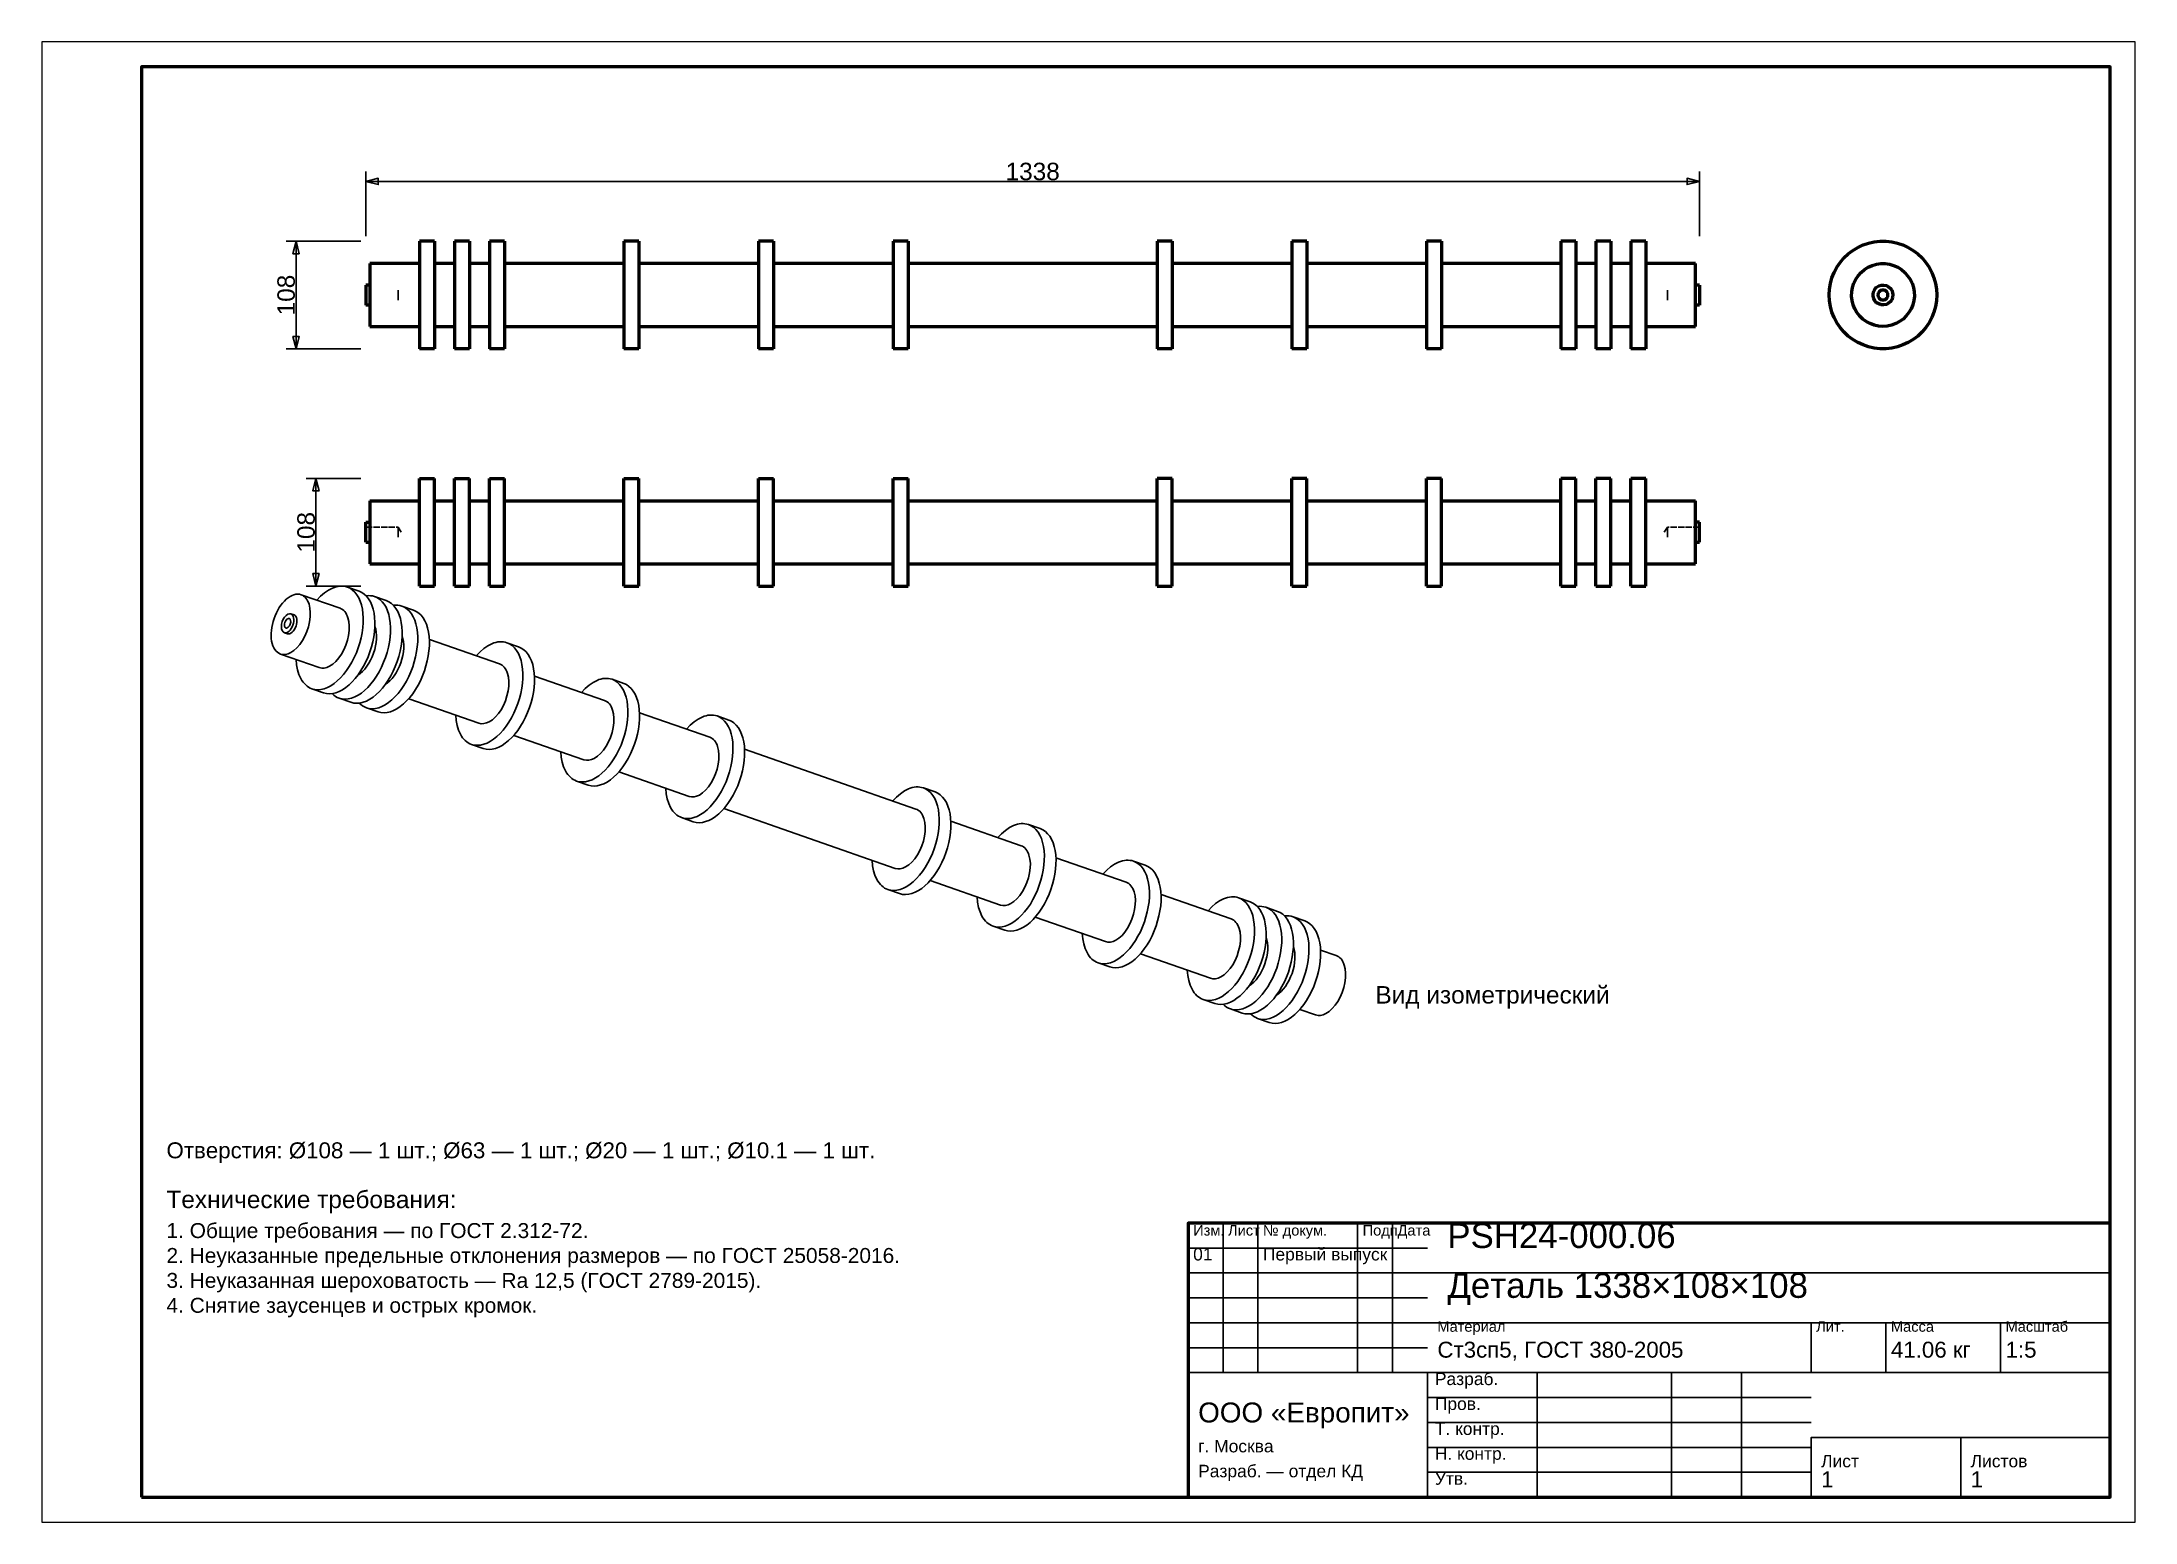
# Model space of a CAD drawing. Header units: millimetres. Extents: x 0 to 420, y 0 to 297.
import ezdxf
from ezdxf.enums import TextEntityAlignment as Align

# ---------------------------------------------------------------- set-up
doc = ezdxf.new("R2010")
doc.units = ezdxf.units.MM
doc.linetypes.add('DASHED', pattern=[1.524, 1.27, -0.254])
doc.styles.add('GOST', font='Arial')

msp = doc.modelspace()

# ---------------------------------------------------------------- texts
at = {"color": 7, "style": 'GOST'}
msp.add_text('1338', height=3.5, dxfattribs=at).set_placement((198.8, 271), align=Align.MIDDLE)
for p in [(49, 246.2), (53, 198.6)]:
    msp.add_text('108', height=3.5, rotation=90, dxfattribs=at).set_placement(p, align=Align.MIDDLE)
at = {"color": 3, "style": 'GOST'}
for s, height, p in [('Вид изометрический', 3.5, (267.58, 104.05)), ('Технические требования:', 3.5, (25, 63)), ('1. Общие требования — по ГОСТ 2.312-72.', 3, (25, 57)), ('Изм.', 2.1, (231, 57.5)), ('Лист', 2.1, (238, 57.5)), ('№ докум.', 2.1, (245, 57.5)), ('Подп.', 2.1, (265, 57.5)), ('Дата', 2.1, (272, 57.5)), ('PSH24-000.06', 5, (282, 55)), ('2. Неуказанные предельные отклонения размеров — по ГОСТ 25058-2016.', 3, (25, 52)), ('01', 2.5, (231, 52.5)), ('Первый выпуск', 2.5, (245, 52.5)), ('3. Неуказанная шероховатость — Ra 12,5 (ГОСТ 2789-2015).', 3, (25, 47)), ('Деталь 1338×108×108', 5, (282, 45)), ('4. Снятие заусенцев и острых кромок.', 3, (25, 42)), ('Материал', 2.1, (280, 38.2)), ('Лит.', 2.1, (356, 38.2)), ('Масса', 2.1, (371, 38.2)), ('Масштаб', 2.1, (394, 38.2)), ('Ст3сп5, ГОСТ 380-2005', 3.2, (280, 33)), ('41.06 кг', 3.2, (371, 33)), ('1:5', 3.2, (394, 33)), ('Разраб.', 2.5, (279.5, 27.5)), ('ООО «Европит»', 4, (232, 20)), ('Пров.', 2.5, (279.5, 22.5)), ('Т. контр.', 2.5, (279.5, 17.5)), ('г. Москва', 2.5, (232, 14)), ('Н. контр.', 2.5, (279.5, 12.5)), ('Лист', 2.5, (357, 11)), ('Листов', 2.5, (387, 11)), ('Разраб. — отдел КД', 2.5, (232, 9)), ('Утв.', 2.5, (279.5, 7.5)), ('1', 3.2, (357, 7)), ('1', 3.2, (387, 7))]:
    msp.add_text(s, height=height, dxfattribs=at).set_placement(p)
at = {"color": 6, "style": 'GOST'}
msp.add_text('Отверстия: Ø108 — 1 шт.; Ø63 — 1 шт.; Ø20 — 1 шт.; Ø10.1 — 1 шт.', height=3.2, dxfattribs=at).set_placement((25, 73))

# ---------------------------------------------------------------- linework, layer by layer
at = {"color": 7, "lineweight": 35}
for p, q in [((65, 258), (65, 271)), ((65, 269), (332.6, 269)), ((332.6, 258), (332.6, 271)), ((64, 257), (49, 257)), ((51, 235.4), (51, 257)), ((64, 235.4), (49, 235.4)), ((64, 209.4), (53, 209.4)), ((55, 187.8), (55, 209.4)), ((64, 187.8), (53, 187.8)), ((237, 30), (237, 60)), ((244, 30), (244, 60)), ((264, 30), (264, 60)), ((271, 30), (271, 60)), ((230, 55), (278, 55)), ((230, 50), (278, 50)), ((278, 50), (415, 50)), ((230, 45), (278, 45)), ((230, 40), (278, 40)), ((278, 40), (415, 40)), ((355, 30), (355, 40)), ((370, 30), (370, 40)), ((393, 30), (393, 40)), ((230, 35), (278, 35)), ((230, 30), (278, 30)), ((278, 30), (415, 30)), ((300, 5), (300, 30)), ((327, 5), (327, 30)), ((341, 5), (341, 30)), ((278, 25), (355, 25)), ((278, 20), (355, 20)), ((355, 17), (415, 17)), ((278, 15), (355, 15)), ((278, 10), (355, 10))]:
    msp.add_line(p, q, dxfattribs=at)
at = {"color": 1, "lineweight": 70}
for p, q in [((75.8, 257), (75.8, 256.93)), ((78.8, 257), (75.8, 257)), ((75.8, 256.93), (75.8, 256.73)), ((75.8, 256.73), (75.8, 256.39)), ((75.8, 256.39), (75.8, 255.93)), ((78.8, 257), (78.8, 256.93)), ((78.8, 256.93), (78.8, 256.73)), ((78.8, 256.73), (78.8, 256.39)), ((78.8, 256.39), (78.8, 255.93)), ((82.8, 257), (82.8, 256.93)), ((85.8, 257), (82.8, 257)), ((82.8, 256.93), (82.8, 256.73)), ((82.8, 256.73), (82.8, 256.39)), ((82.8, 256.39), (82.8, 255.93)), ((85.8, 257), (85.8, 256.93)), ((85.8, 256.93), (85.8, 256.73)), ((85.8, 256.73), (85.8, 256.39)), ((85.8, 256.39), (85.8, 255.93)), ((89.8, 257), (89.8, 256.93)), ((92.8, 257), (89.8, 257)), ((89.8, 256.93), (89.8, 256.73)), ((89.8, 256.73), (89.8, 256.39)), ((89.8, 256.39), (89.8, 255.93)), ((92.8, 257), (92.8, 256.93)), ((92.8, 256.93), (92.8, 256.73)), ((92.8, 256.73), (92.8, 256.39)), ((92.8, 256.39), (92.8, 255.93)), ((116.8, 257), (116.8, 256.93)), ((119.8, 257), (116.8, 257)), ((116.8, 256.93), (116.8, 256.73)), ((116.8, 256.73), (116.8, 256.39)), ((116.8, 256.39), (116.8, 255.93)), ((119.8, 257), (119.8, 256.93)), ((119.8, 256.93), (119.8, 256.73)), ((119.8, 256.73), (119.8, 256.39)), ((119.8, 256.39), (119.8, 255.93)), ((143.8, 257), (143.8, 256.93)), ((146.8, 257), (143.8, 257)), ((143.8, 256.93), (143.8, 256.73)), ((143.8, 256.73), (143.8, 256.39)), ((143.8, 256.39), (143.8, 255.93)), ((146.8, 257), (146.8, 256.93)), ((146.8, 256.93), (146.8, 256.73)), ((146.8, 256.73), (146.8, 256.39)), ((146.8, 256.39), (146.8, 255.93)), ((170.8, 257), (170.8, 256.93)), ((173.8, 257), (170.8, 257)), ((170.8, 256.93), (170.8, 256.73)), ((170.8, 256.73), (170.8, 256.39)), ((170.8, 256.39), (170.8, 255.93)), ((173.8, 257), (173.8, 256.93)), ((173.8, 256.93), (173.8, 256.73)), ((173.8, 256.73), (173.8, 256.39)), ((173.8, 256.39), (173.8, 255.93)), ((223.8, 257), (223.8, 256.93)), ((226.8, 257), (223.8, 257)), ((223.8, 256.93), (223.8, 256.73)), ((223.8, 256.73), (223.8, 256.39)), ((223.8, 256.39), (223.8, 255.93)), ((226.8, 257), (226.8, 256.93)), ((226.8, 256.93), (226.8, 256.73)), ((226.8, 256.73), (226.8, 256.39)), ((226.8, 256.39), (226.8, 255.93)), ((250.8, 257), (250.8, 256.93)), ((253.8, 257), (250.8, 257)), ((250.8, 256.93), (250.8, 256.73)), ((250.8, 256.73), (250.8, 256.39)), ((250.8, 256.39), (250.8, 255.93)), ((253.8, 257), (253.8, 256.93)), ((253.8, 256.93), (253.8, 256.73)), ((253.8, 256.73), (253.8, 256.39)), ((253.8, 256.39), (253.8, 255.93)), ((277.8, 257), (277.8, 256.93)), ((280.8, 257), (277.8, 257)), ((277.8, 256.93), (277.8, 256.73)), ((277.8, 256.73), (277.8, 256.39)), ((277.8, 256.39), (277.8, 255.93)), ((280.8, 257), (280.8, 256.93)), ((280.8, 256.93), (280.8, 256.73)), ((280.8, 256.73), (280.8, 256.39)), ((280.8, 256.39), (280.8, 255.93)), ((304.8, 257), (304.8, 256.93)), ((307.8, 257), (304.8, 257)), ((304.8, 256.93), (304.8, 256.73)), ((304.8, 256.73), (304.8, 256.39)), ((304.8, 256.39), (304.8, 255.93)), ((307.8, 257), (307.8, 256.93)), ((307.8, 256.93), (307.8, 256.73)), ((307.8, 256.73), (307.8, 256.39)), ((307.8, 256.39), (307.8, 255.93)), ((311.8, 257), (311.8, 256.93)), ((314.8, 257), (311.8, 257)), ((311.8, 256.93), (311.8, 256.73)), ((311.8, 256.73), (311.8, 256.39)), ((311.8, 256.39), (311.8, 255.93)), ((314.8, 257), (314.8, 256.93)), ((314.8, 256.93), (314.8, 256.73)), ((314.8, 256.73), (314.8, 256.39)), ((314.8, 256.39), (314.8, 255.93)), ((318.8, 257), (318.8, 256.93)), ((321.8, 257), (318.8, 257)), ((318.8, 256.93), (318.8, 256.73)), ((318.8, 256.73), (318.8, 256.39)), ((318.8, 256.39), (318.8, 255.93)), ((321.8, 257), (321.8, 256.93)), ((321.8, 256.93), (321.8, 256.73)), ((321.8, 256.73), (321.8, 256.39)), ((321.8, 256.39), (321.8, 255.93)), ((364.34, 255.76), (365.4, 256.25)), ((364.34, 255.76), (365.4, 256.25)), ((365.4, 256.25), (366.51, 256.62)), ((365.4, 256.25), (366.51, 256.62)), ((366.51, 256.62), (367.65, 256.87)), ((366.51, 256.62), (367.65, 256.87)), ((367.65, 256.87), (368.82, 257)), ((367.65, 256.87), (368.82, 257)), ((368.82, 257), (369.98, 257)), ((368.82, 257), (369.98, 257)), ((369.98, 257), (371.15, 256.87)), ((369.98, 257), (371.15, 256.87)), ((371.15, 256.87), (372.29, 256.62)), ((371.15, 256.87), (372.29, 256.62)), ((372.29, 256.62), (373.4, 256.25)), ((372.29, 256.62), (373.4, 256.25)), ((373.4, 256.25), (374.46, 255.76)), ((373.4, 256.25), (374.46, 255.76)), ((65.8, 252.5), (65.8, 252.34)), ((75.8, 252.5), (65.8, 252.5)), ((65.8, 252.34), (65.8, 251.88)), ((75.8, 255.93), (75.8, 255.34)), ((75.8, 255.34), (75.8, 254.64)), ((75.8, 254.64), (75.8, 253.84)), ((75.8, 253.84), (75.8, 252.93)), ((75.8, 252.93), (75.8, 251.95)), ((78.8, 255.93), (78.8, 255.34)), ((78.8, 255.34), (78.8, 254.64)), ((78.8, 254.64), (78.8, 253.84)), ((78.8, 253.84), (78.8, 252.93)), ((78.8, 252.93), (78.8, 251.95)), ((82.8, 252.5), (78.8, 252.5)), ((82.8, 255.93), (82.8, 255.34)), ((82.8, 255.34), (82.8, 254.64)), ((82.8, 254.64), (82.8, 253.84)), ((82.8, 253.84), (82.8, 252.93)), ((82.8, 252.93), (82.8, 251.95)), ((85.8, 255.93), (85.8, 255.34)), ((85.8, 255.34), (85.8, 254.64)), ((85.8, 254.64), (85.8, 253.84)), ((85.8, 253.84), (85.8, 252.93)), ((85.8, 252.93), (85.8, 251.95)), ((89.8, 252.5), (85.8, 252.5)), ((89.8, 255.93), (89.8, 255.34)), ((89.8, 255.34), (89.8, 254.64)), ((89.8, 254.64), (89.8, 253.84)), ((89.8, 253.84), (89.8, 252.93)), ((89.8, 252.93), (89.8, 251.95)), ((92.8, 255.93), (92.8, 255.34)), ((92.8, 255.34), (92.8, 254.64)), ((92.8, 254.64), (92.8, 253.84)), ((92.8, 253.84), (92.8, 252.93)), ((92.8, 252.93), (92.8, 251.95)), ((116.8, 252.5), (92.8, 252.5)), ((116.8, 255.93), (116.8, 255.34)), ((116.8, 255.34), (116.8, 254.64)), ((116.8, 254.64), (116.8, 253.84)), ((116.8, 253.84), (116.8, 252.93)), ((116.8, 252.93), (116.8, 251.95)), ((119.8, 255.93), (119.8, 255.34)), ((119.8, 255.34), (119.8, 254.64)), ((119.8, 254.64), (119.8, 253.84)), ((119.8, 253.84), (119.8, 252.93)), ((119.8, 252.93), (119.8, 251.95)), ((143.8, 252.5), (119.8, 252.5)), ((143.8, 255.93), (143.8, 255.34)), ((143.8, 255.34), (143.8, 254.64)), ((143.8, 254.64), (143.8, 253.84)), ((143.8, 253.84), (143.8, 252.93)), ((143.8, 252.93), (143.8, 251.95)), ((146.8, 255.93), (146.8, 255.34)), ((146.8, 255.34), (146.8, 254.64)), ((146.8, 254.64), (146.8, 253.84)), ((146.8, 253.84), (146.8, 252.93)), ((146.8, 252.93), (146.8, 251.95)), ((170.8, 252.5), (146.8, 252.5)), ((170.8, 255.93), (170.8, 255.34)), ((170.8, 255.34), (170.8, 254.64)), ((170.8, 254.64), (170.8, 253.84)), ((170.8, 253.84), (170.8, 252.93)), ((170.8, 252.93), (170.8, 251.95)), ((173.8, 255.93), (173.8, 255.34)), ((173.8, 255.34), (173.8, 254.64)), ((173.8, 254.64), (173.8, 253.84)), ((173.8, 253.84), (173.8, 252.93)), ((173.8, 252.93), (173.8, 251.95)), ((223.8, 252.5), (173.8, 252.5)), ((223.8, 255.93), (223.8, 255.34)), ((223.8, 255.34), (223.8, 254.64)), ((223.8, 254.64), (223.8, 253.84)), ((223.8, 253.84), (223.8, 252.93)), ((223.8, 252.93), (223.8, 251.95)), ((226.8, 255.93), (226.8, 255.34)), ((226.8, 255.34), (226.8, 254.64)), ((226.8, 254.64), (226.8, 253.84)), ((226.8, 253.84), (226.8, 252.93)), ((226.8, 252.93), (226.8, 251.95)), ((250.8, 252.5), (226.8, 252.5)), ((250.8, 255.93), (250.8, 255.34)), ((250.8, 255.34), (250.8, 254.64)), ((250.8, 254.64), (250.8, 253.84)), ((250.8, 253.84), (250.8, 252.93)), ((250.8, 252.93), (250.8, 251.95)), ((253.8, 255.93), (253.8, 255.34)), ((253.8, 255.34), (253.8, 254.64)), ((253.8, 254.64), (253.8, 253.84)), ((253.8, 253.84), (253.8, 252.93)), ((253.8, 252.93), (253.8, 251.95)), ((277.8, 252.5), (253.8, 252.5)), ((277.8, 255.93), (277.8, 255.34)), ((277.8, 255.34), (277.8, 254.64)), ((277.8, 254.64), (277.8, 253.84)), ((277.8, 253.84), (277.8, 252.93)), ((277.8, 252.93), (277.8, 251.95)), ((280.8, 255.93), (280.8, 255.34)), ((280.8, 255.34), (280.8, 254.64)), ((280.8, 254.64), (280.8, 253.84)), ((280.8, 253.84), (280.8, 252.93)), ((280.8, 252.93), (280.8, 251.95)), ((304.8, 252.5), (280.8, 252.5)), ((304.8, 255.93), (304.8, 255.34)), ((304.8, 255.34), (304.8, 254.64)), ((304.8, 254.64), (304.8, 253.84)), ((304.8, 253.84), (304.8, 252.93)), ((304.8, 252.93), (304.8, 251.95)), ((307.8, 255.93), (307.8, 255.34)), ((307.8, 255.34), (307.8, 254.64)), ((307.8, 254.64), (307.8, 253.84)), ((307.8, 253.84), (307.8, 252.93)), ((307.8, 252.93), (307.8, 251.95)), ((311.8, 252.5), (307.8, 252.5)), ((311.8, 255.93), (311.8, 255.34)), ((311.8, 255.34), (311.8, 254.64)), ((311.8, 254.64), (311.8, 253.84)), ((311.8, 253.84), (311.8, 252.93)), ((311.8, 252.93), (311.8, 251.95)), ((314.8, 255.93), (314.8, 255.34)), ((314.8, 255.34), (314.8, 254.64)), ((314.8, 254.64), (314.8, 253.84)), ((314.8, 253.84), (314.8, 252.93)), ((314.8, 252.93), (314.8, 251.95)), ((318.8, 252.5), (314.8, 252.5)), ((318.8, 255.93), (318.8, 255.34)), ((318.8, 255.34), (318.8, 254.64)), ((318.8, 254.64), (318.8, 253.84)), ((318.8, 253.84), (318.8, 252.93)), ((318.8, 252.93), (318.8, 251.95)), ((321.8, 255.93), (321.8, 255.34)), ((321.8, 255.34), (321.8, 254.64)), ((321.8, 254.64), (321.8, 253.84)), ((321.8, 253.84), (321.8, 252.93)), ((321.8, 252.93), (321.8, 251.95)), ((331.8, 252.5), (321.8, 252.5)), ((331.8, 252.34), (331.8, 252.5)), ((331.8, 251.88), (331.8, 252.34)), ((360.15, 251.78), (360.8, 252.75)), ((360.15, 251.78), (360.8, 252.75)), ((360.8, 252.75), (361.56, 253.64)), ((360.8, 252.75), (361.56, 253.64)), ((361.56, 253.64), (362.41, 254.45)), ((361.56, 253.64), (362.41, 254.45)), ((362.41, 254.45), (363.34, 255.15)), ((362.41, 254.45), (363.34, 255.15)), ((363.34, 255.15), (364.34, 255.76)), ((363.34, 255.15), (364.34, 255.76)), ((366.44, 251.78), (367.25, 252.14)), ((367.25, 252.14), (368.09, 252.38)), ((368.09, 252.38), (368.96, 252.5)), ((368.96, 252.5), (369.84, 252.5)), ((369.84, 252.5), (370.71, 252.38)), ((370.71, 252.38), (371.55, 252.14)), ((371.55, 252.14), (372.36, 251.78)), ((374.46, 255.76), (375.46, 255.15)), ((374.46, 255.76), (375.46, 255.15)), ((375.46, 255.15), (376.39, 254.45)), ((375.46, 255.15), (376.39, 254.45)), ((376.39, 254.45), (377.24, 253.64)), ((376.39, 254.45), (377.24, 253.64)), ((377.24, 253.64), (378, 252.75)), ((377.24, 253.64), (378, 252.75)), ((378, 252.75), (378.65, 251.78)), ((378, 252.75), (378.65, 251.78)), ((65, 248.2), (65, 248.19)), ((65.8, 248.2), (65, 248.2)), ((65, 248.19), (65, 248.15)), ((65, 248.15), (65, 248.09)), ((65, 248.09), (65, 248)), ((65, 248), (65, 247.89)), ((65, 247.89), (65, 247.76)), ((65.8, 251.88), (65.8, 251.13)), ((65.8, 251.13), (65.8, 250.13)), ((65.8, 250.13), (65.8, 248.93)), ((65.8, 248.93), (65.8, 247.6)), ((75.8, 251.95), (75.8, 250.89)), ((75.8, 250.89), (75.8, 249.77)), ((75.8, 249.77), (75.8, 248.6)), ((75.8, 248.6), (75.8, 247.41)), ((78.8, 251.95), (78.8, 250.89)), ((78.8, 250.89), (78.8, 249.77)), ((78.8, 249.77), (78.8, 248.6)), ((78.8, 248.6), (78.8, 247.41)), ((82.8, 251.95), (82.8, 250.89)), ((82.8, 250.89), (82.8, 249.77)), ((82.8, 249.77), (82.8, 248.6)), ((82.8, 248.6), (82.8, 247.41)), ((85.8, 251.95), (85.8, 250.89)), ((85.8, 250.89), (85.8, 249.77)), ((85.8, 249.77), (85.8, 248.6)), ((85.8, 248.6), (85.8, 247.41)), ((89.8, 251.95), (89.8, 250.89)), ((89.8, 250.89), (89.8, 249.77)), ((89.8, 249.77), (89.8, 248.6)), ((89.8, 248.6), (89.8, 247.41)), ((92.8, 251.95), (92.8, 250.89)), ((92.8, 250.89), (92.8, 249.77)), ((92.8, 249.77), (92.8, 248.6)), ((92.8, 248.6), (92.8, 247.41)), ((116.8, 251.95), (116.8, 250.89)), ((116.8, 250.89), (116.8, 249.77)), ((116.8, 249.77), (116.8, 248.6)), ((116.8, 248.6), (116.8, 247.41)), ((119.8, 251.95), (119.8, 250.89)), ((119.8, 250.89), (119.8, 249.77)), ((119.8, 249.77), (119.8, 248.6)), ((119.8, 248.6), (119.8, 247.41)), ((143.8, 251.95), (143.8, 250.89)), ((143.8, 250.89), (143.8, 249.77)), ((143.8, 249.77), (143.8, 248.6)), ((143.8, 248.6), (143.8, 247.41)), ((146.8, 251.95), (146.8, 250.89)), ((146.8, 250.89), (146.8, 249.77)), ((146.8, 249.77), (146.8, 248.6)), ((146.8, 248.6), (146.8, 247.41)), ((170.8, 251.95), (170.8, 250.89)), ((170.8, 250.89), (170.8, 249.77)), ((170.8, 249.77), (170.8, 248.6)), ((170.8, 248.6), (170.8, 247.41)), ((173.8, 251.95), (173.8, 250.89)), ((173.8, 250.89), (173.8, 249.77)), ((173.8, 249.77), (173.8, 248.6)), ((173.8, 248.6), (173.8, 247.41)), ((223.8, 251.95), (223.8, 250.89)), ((223.8, 250.89), (223.8, 249.77)), ((223.8, 249.77), (223.8, 248.6)), ((223.8, 248.6), (223.8, 247.41)), ((226.8, 251.95), (226.8, 250.89)), ((226.8, 250.89), (226.8, 249.77)), ((226.8, 249.77), (226.8, 248.6)), ((226.8, 248.6), (226.8, 247.41)), ((250.8, 251.95), (250.8, 250.89)), ((250.8, 250.89), (250.8, 249.77)), ((250.8, 249.77), (250.8, 248.6)), ((250.8, 248.6), (250.8, 247.41)), ((253.8, 251.95), (253.8, 250.89)), ((253.8, 250.89), (253.8, 249.77)), ((253.8, 249.77), (253.8, 248.6)), ((253.8, 248.6), (253.8, 247.41)), ((277.8, 251.95), (277.8, 250.89)), ((277.8, 250.89), (277.8, 249.77)), ((277.8, 249.77), (277.8, 248.6)), ((277.8, 248.6), (277.8, 247.41)), ((280.8, 251.95), (280.8, 250.89)), ((280.8, 250.89), (280.8, 249.77)), ((280.8, 249.77), (280.8, 248.6)), ((280.8, 248.6), (280.8, 247.41)), ((304.8, 251.95), (304.8, 250.89)), ((304.8, 250.89), (304.8, 249.77)), ((304.8, 249.77), (304.8, 248.6)), ((304.8, 248.6), (304.8, 247.41)), ((307.8, 251.95), (307.8, 250.89)), ((307.8, 250.89), (307.8, 249.77)), ((307.8, 249.77), (307.8, 248.6)), ((307.8, 248.6), (307.8, 247.41)), ((311.8, 251.95), (311.8, 250.89)), ((311.8, 250.89), (311.8, 249.77)), ((311.8, 249.77), (311.8, 248.6)), ((311.8, 248.6), (311.8, 247.41)), ((314.8, 251.95), (314.8, 250.89)), ((314.8, 250.89), (314.8, 249.77)), ((314.8, 249.77), (314.8, 248.6)), ((314.8, 248.6), (314.8, 247.41)), ((318.8, 251.95), (318.8, 250.89)), ((318.8, 250.89), (318.8, 249.77)), ((318.8, 249.77), (318.8, 248.6)), ((318.8, 248.6), (318.8, 247.41)), ((321.8, 251.95), (321.8, 250.89)), ((321.8, 250.89), (321.8, 249.77)), ((321.8, 249.77), (321.8, 248.6)), ((321.8, 248.6), (321.8, 247.41)), ((331.8, 251.13), (331.8, 251.88)), ((331.8, 250.13), (331.8, 251.13)), ((331.8, 248.93), (331.8, 250.13)), ((331.8, 247.6), (331.8, 248.93)), ((332.6, 248.2), (331.8, 248.2)), ((332.6, 248.2), (332.6, 248.19)), ((332.6, 248.19), (332.6, 248.15)), ((332.6, 248.15), (332.6, 248.09)), ((332.6, 248.09), (332.6, 248)), ((332.6, 248), (332.6, 247.89)), ((332.6, 247.89), (332.6, 247.76)), ((358.66, 247.38), (358.85, 248.54)), ((358.66, 247.38), (358.85, 248.54)), ((358.85, 248.54), (359.17, 249.66)), ((358.85, 248.54), (359.17, 249.66)), ((359.17, 249.66), (359.6, 250.75)), ((359.17, 249.66), (359.6, 250.75)), ((359.6, 250.75), (360.15, 251.78)), ((359.6, 250.75), (360.15, 251.78)), ((363.29, 247.74), (363.56, 248.58)), ((363.56, 248.58), (363.94, 249.37)), ((363.94, 249.37), (364.44, 250.09)), ((364.44, 250.09), (365.02, 250.75)), ((365.02, 250.75), (365.7, 251.31)), ((365.7, 251.31), (366.44, 251.78)), ((368.13, 247.76), (368.55, 248.03)), ((368.55, 248.03), (369.03, 248.18)), ((369.03, 248.18), (369.53, 248.21)), ((369.53, 248.21), (370.02, 248.12)), ((370.02, 248.12), (370.47, 247.9)), ((370.47, 247.9), (370.86, 247.58)), ((372.36, 251.78), (373.1, 251.31)), ((373.1, 251.31), (373.78, 250.75)), ((373.78, 250.75), (374.36, 250.09)), ((374.36, 250.09), (374.86, 249.37)), ((374.86, 249.37), (375.24, 248.58)), ((375.24, 248.58), (375.51, 247.74)), ((378.65, 251.78), (379.2, 250.75)), ((378.65, 251.78), (379.2, 250.75)), ((379.2, 250.75), (379.63, 249.66)), ((379.2, 250.75), (379.63, 249.66)), ((379.63, 249.66), (379.95, 248.54)), ((379.63, 249.66), (379.95, 248.54)), ((379.95, 248.54), (380.14, 247.38)), ((379.95, 248.54), (380.14, 247.38)), ((65, 247.76), (65, 247.61)), ((65, 247.61), (65, 247.45)), ((65, 247.45), (65, 247.26)), ((65, 247.26), (65, 247.07)), ((65, 247.07), (65, 246.86)), ((65, 246.86), (65, 246.65)), ((65, 246.65), (65, 246.42)), ((65, 246.42), (65, 246.2)), ((65, 246.2), (65, 245.98)), ((65, 245.98), (65, 245.75)), ((65, 245.75), (65, 245.54)), ((65, 245.54), (65, 245.33)), ((65, 245.33), (65, 245.14)), ((65, 245.14), (65, 244.95)), ((65, 244.95), (65, 244.79)), ((65, 244.79), (65, 244.64)), ((65, 244.64), (65, 244.51)), ((65, 244.51), (65, 244.4)), ((65, 244.4), (65, 244.31)), ((65, 244.31), (65, 244.25)), ((65, 244.25), (65, 244.21)), ((65, 244.21), (65, 244.2)), ((65.8, 244.2), (65, 244.2)), ((65.8, 247.6), (65.8, 246.2)), ((65.8, 246.2), (65.8, 244.8)), ((65.8, 244.8), (65.8, 243.47)), ((75.8, 247.41), (75.8, 246.2)), ((75.8, 246.2), (75.8, 244.99)), ((75.8, 244.99), (75.8, 243.8)), ((75.8, 243.8), (75.8, 242.63)), ((78.8, 247.41), (78.8, 246.2)), ((78.8, 246.2), (78.8, 244.99)), ((78.8, 244.99), (78.8, 243.8)), ((78.8, 243.8), (78.8, 242.63)), ((82.8, 247.41), (82.8, 246.2)), ((82.8, 246.2), (82.8, 244.99)), ((82.8, 244.99), (82.8, 243.8)), ((82.8, 243.8), (82.8, 242.63)), ((85.8, 247.41), (85.8, 246.2)), ((85.8, 246.2), (85.8, 244.99)), ((85.8, 244.99), (85.8, 243.8)), ((85.8, 243.8), (85.8, 242.63)), ((89.8, 247.41), (89.8, 246.2)), ((89.8, 246.2), (89.8, 244.99)), ((89.8, 244.99), (89.8, 243.8)), ((89.8, 243.8), (89.8, 242.63)), ((92.8, 247.41), (92.8, 246.2)), ((92.8, 246.2), (92.8, 244.99)), ((92.8, 244.99), (92.8, 243.8)), ((92.8, 243.8), (92.8, 242.63)), ((116.8, 247.41), (116.8, 246.2)), ((116.8, 246.2), (116.8, 244.99)), ((116.8, 244.99), (116.8, 243.8)), ((116.8, 243.8), (116.8, 242.63)), ((119.8, 247.41), (119.8, 246.2)), ((119.8, 246.2), (119.8, 244.99)), ((119.8, 244.99), (119.8, 243.8)), ((119.8, 243.8), (119.8, 242.63)), ((143.8, 247.41), (143.8, 246.2)), ((143.8, 246.2), (143.8, 244.99)), ((143.8, 244.99), (143.8, 243.8)), ((143.8, 243.8), (143.8, 242.63)), ((146.8, 247.41), (146.8, 246.2)), ((146.8, 246.2), (146.8, 244.99)), ((146.8, 244.99), (146.8, 243.8)), ((146.8, 243.8), (146.8, 242.63)), ((170.8, 247.41), (170.8, 246.2)), ((170.8, 246.2), (170.8, 244.99)), ((170.8, 244.99), (170.8, 243.8)), ((170.8, 243.8), (170.8, 242.63)), ((173.8, 247.41), (173.8, 246.2)), ((173.8, 246.2), (173.8, 244.99)), ((173.8, 244.99), (173.8, 243.8)), ((173.8, 243.8), (173.8, 242.63)), ((223.8, 247.41), (223.8, 246.2)), ((223.8, 246.2), (223.8, 244.99)), ((223.8, 244.99), (223.8, 243.8)), ((223.8, 243.8), (223.8, 242.63)), ((226.8, 247.41), (226.8, 246.2)), ((226.8, 246.2), (226.8, 244.99)), ((226.8, 244.99), (226.8, 243.8)), ((226.8, 243.8), (226.8, 242.63)), ((250.8, 247.41), (250.8, 246.2)), ((250.8, 246.2), (250.8, 244.99)), ((250.8, 244.99), (250.8, 243.8)), ((250.8, 243.8), (250.8, 242.63)), ((253.8, 247.41), (253.8, 246.2)), ((253.8, 246.2), (253.8, 244.99)), ((253.8, 244.99), (253.8, 243.8)), ((253.8, 243.8), (253.8, 242.63)), ((277.8, 247.41), (277.8, 246.2)), ((277.8, 246.2), (277.8, 244.99)), ((277.8, 244.99), (277.8, 243.8)), ((277.8, 243.8), (277.8, 242.63)), ((280.8, 247.41), (280.8, 246.2)), ((280.8, 246.2), (280.8, 244.99)), ((280.8, 244.99), (280.8, 243.8)), ((280.8, 243.8), (280.8, 242.63)), ((304.8, 247.41), (304.8, 246.2)), ((304.8, 246.2), (304.8, 244.99)), ((304.8, 244.99), (304.8, 243.8)), ((304.8, 243.8), (304.8, 242.63)), ((307.8, 247.41), (307.8, 246.2)), ((307.8, 246.2), (307.8, 244.99)), ((307.8, 244.99), (307.8, 243.8)), ((307.8, 243.8), (307.8, 242.63)), ((311.8, 247.41), (311.8, 246.2)), ((311.8, 246.2), (311.8, 244.99)), ((311.8, 244.99), (311.8, 243.8)), ((311.8, 243.8), (311.8, 242.63)), ((314.8, 247.41), (314.8, 246.2)), ((314.8, 246.2), (314.8, 244.99)), ((314.8, 244.99), (314.8, 243.8)), ((314.8, 243.8), (314.8, 242.63)), ((318.8, 247.41), (318.8, 246.2)), ((318.8, 246.2), (318.8, 244.99)), ((318.8, 244.99), (318.8, 243.8)), ((318.8, 243.8), (318.8, 242.63)), ((321.8, 247.41), (321.8, 246.2)), ((321.8, 246.2), (321.8, 244.99)), ((321.8, 244.99), (321.8, 243.8)), ((321.8, 243.8), (321.8, 242.63)), ((331.8, 246.2), (331.8, 247.6)), ((331.8, 244.8), (331.8, 246.2)), ((331.8, 243.47), (331.8, 244.8)), ((332.6, 244.2), (331.8, 244.2)), ((332.6, 247.76), (332.6, 247.61)), ((332.6, 247.61), (332.6, 247.45)), ((332.6, 247.45), (332.6, 247.26)), ((332.6, 247.26), (332.6, 247.07)), ((332.6, 247.07), (332.6, 246.86)), ((332.6, 246.86), (332.6, 246.65)), ((332.6, 246.65), (332.6, 246.42)), ((332.6, 246.42), (332.6, 246.2)), ((332.6, 246.2), (332.6, 245.98)), ((332.6, 245.98), (332.6, 245.75)), ((332.6, 245.75), (332.6, 245.54)), ((332.6, 245.54), (332.6, 245.33)), ((332.6, 245.33), (332.6, 245.14)), ((332.6, 245.14), (332.6, 244.95)), ((332.6, 244.95), (332.6, 244.79)), ((332.6, 244.79), (332.6, 244.64)), ((332.6, 244.64), (332.6, 244.51)), ((332.6, 244.51), (332.6, 244.4)), ((332.6, 244.4), (332.6, 244.31)), ((332.6, 244.31), (332.6, 244.25)), ((332.6, 244.25), (332.6, 244.21)), ((332.6, 244.21), (332.6, 244.2)), ((358.6, 246.22), (358.66, 247.38)), ((358.6, 246.22), (358.66, 247.38)), ((358.66, 245.05), (358.6, 246.22)), ((358.66, 245.05), (358.6, 246.22)), ((358.85, 243.89), (358.66, 245.05)), ((358.85, 243.89), (358.66, 245.05)), ((359.17, 242.77), (358.85, 243.89)), ((359.17, 242.77), (358.85, 243.89)), ((363.1, 246), (363.13, 246.87)), ((363.2, 245.12), (363.1, 246)), ((363.13, 246.87), (363.29, 247.74)), ((363.41, 244.27), (363.2, 245.12)), ((363.74, 243.45), (363.41, 244.27)), ((367.42, 246.47), (367.54, 246.95)), ((367.42, 245.97), (367.42, 246.47)), ((367.54, 245.48), (367.42, 245.97)), ((367.54, 246.95), (367.78, 247.39)), ((367.78, 245.04), (367.54, 245.48)), ((367.78, 247.39), (368.13, 247.76)), ((368.13, 244.67), (367.78, 245.04)), ((368.55, 244.41), (368.13, 244.67)), ((368.45, 246.56), (368.39, 246.22)), ((368.39, 246.22), (368.45, 245.87)), ((368.63, 246.87), (368.45, 246.56)), ((368.45, 245.87), (368.63, 245.57)), ((369.03, 244.25), (368.55, 244.41)), ((368.89, 247.09), (368.63, 246.87)), ((368.63, 245.57), (368.89, 245.34)), ((369.22, 247.21), (368.89, 247.09)), ((368.89, 245.34), (369.22, 245.22)), ((369.53, 244.22), (369.03, 244.25)), ((369.58, 247.21), (369.22, 247.21)), ((369.22, 245.22), (369.58, 245.22)), ((370.02, 244.31), (369.53, 244.22)), ((369.91, 247.09), (369.58, 247.21)), ((369.58, 245.22), (369.91, 245.34)), ((370.17, 246.87), (369.91, 247.09)), ((369.91, 245.34), (370.17, 245.57)), ((370.47, 244.53), (370.02, 244.31)), ((370.35, 246.56), (370.17, 246.87)), ((370.17, 245.57), (370.35, 245.87)), ((370.41, 246.22), (370.35, 246.56)), ((370.35, 245.87), (370.41, 246.22)), ((370.86, 244.85), (370.47, 244.53)), ((370.86, 247.58), (371.15, 247.18)), ((371.15, 245.25), (370.86, 244.85)), ((371.15, 247.18), (371.34, 246.71)), ((371.34, 245.72), (371.15, 245.25)), ((371.34, 246.71), (371.4, 246.22)), ((371.4, 246.22), (371.34, 245.72)), ((375.39, 244.27), (375.06, 243.45)), ((375.6, 245.12), (375.39, 244.27)), ((375.51, 247.74), (375.67, 246.87)), ((375.7, 246), (375.6, 245.12)), ((375.67, 246.87), (375.7, 246)), ((379.95, 243.89), (379.63, 242.77)), ((379.95, 243.89), (379.63, 242.77)), ((380.14, 245.05), (379.95, 243.89)), ((380.14, 245.05), (379.95, 243.89)), ((380.14, 247.38), (380.2, 246.22)), ((380.14, 247.38), (380.2, 246.22)), ((380.2, 246.22), (380.14, 245.05)), ((380.2, 246.22), (380.14, 245.05)), ((65.8, 243.47), (65.8, 242.27)), ((65.8, 242.27), (65.8, 241.27)), ((65.8, 241.27), (65.8, 240.52)), ((65.8, 240.52), (65.8, 240.06)), ((65.8, 240.06), (65.8, 239.9)), ((65.8, 239.9), (75.8, 239.9)), ((75.8, 242.63), (75.8, 241.51)), ((75.8, 241.51), (75.8, 240.45)), ((75.8, 240.45), (75.8, 239.47)), ((75.8, 239.47), (75.8, 238.56)), ((78.8, 242.63), (78.8, 241.51)), ((78.8, 241.51), (78.8, 240.45)), ((78.8, 240.45), (78.8, 239.47)), ((78.8, 239.9), (82.8, 239.9)), ((78.8, 239.47), (78.8, 238.56)), ((82.8, 242.63), (82.8, 241.51)), ((82.8, 241.51), (82.8, 240.45)), ((82.8, 240.45), (82.8, 239.47)), ((82.8, 239.47), (82.8, 238.56)), ((85.8, 242.63), (85.8, 241.51)), ((85.8, 241.51), (85.8, 240.45)), ((85.8, 240.45), (85.8, 239.47)), ((85.8, 239.9), (89.8, 239.9)), ((85.8, 239.47), (85.8, 238.56)), ((89.8, 242.63), (89.8, 241.51)), ((89.8, 241.51), (89.8, 240.45)), ((89.8, 240.45), (89.8, 239.47)), ((89.8, 239.47), (89.8, 238.56)), ((92.8, 242.63), (92.8, 241.51)), ((92.8, 241.51), (92.8, 240.45)), ((92.8, 240.45), (92.8, 239.47)), ((92.8, 239.9), (116.8, 239.9)), ((92.8, 239.47), (92.8, 238.56)), ((116.8, 242.63), (116.8, 241.51)), ((116.8, 241.51), (116.8, 240.45)), ((116.8, 240.45), (116.8, 239.47)), ((116.8, 239.47), (116.8, 238.56)), ((119.8, 242.63), (119.8, 241.51)), ((119.8, 241.51), (119.8, 240.45)), ((119.8, 240.45), (119.8, 239.47)), ((119.8, 239.9), (143.8, 239.9)), ((119.8, 239.47), (119.8, 238.56)), ((143.8, 242.63), (143.8, 241.51)), ((143.8, 241.51), (143.8, 240.45)), ((143.8, 240.45), (143.8, 239.47)), ((143.8, 239.47), (143.8, 238.56)), ((146.8, 242.63), (146.8, 241.51)), ((146.8, 241.51), (146.8, 240.45)), ((146.8, 240.45), (146.8, 239.47)), ((146.8, 239.9), (170.8, 239.9)), ((146.8, 239.47), (146.8, 238.56)), ((170.8, 242.63), (170.8, 241.51)), ((170.8, 241.51), (170.8, 240.45)), ((170.8, 240.45), (170.8, 239.47)), ((170.8, 239.47), (170.8, 238.56)), ((173.8, 242.63), (173.8, 241.51)), ((173.8, 241.51), (173.8, 240.45)), ((173.8, 240.45), (173.8, 239.47)), ((173.8, 239.9), (223.8, 239.9)), ((173.8, 239.47), (173.8, 238.56)), ((223.8, 242.63), (223.8, 241.51)), ((223.8, 241.51), (223.8, 240.45)), ((223.8, 240.45), (223.8, 239.47)), ((223.8, 239.47), (223.8, 238.56)), ((226.8, 242.63), (226.8, 241.51)), ((226.8, 241.51), (226.8, 240.45)), ((226.8, 240.45), (226.8, 239.47)), ((226.8, 239.9), (250.8, 239.9)), ((226.8, 239.47), (226.8, 238.56)), ((250.8, 242.63), (250.8, 241.51)), ((250.8, 241.51), (250.8, 240.45)), ((250.8, 240.45), (250.8, 239.47)), ((250.8, 239.47), (250.8, 238.56)), ((253.8, 242.63), (253.8, 241.51)), ((253.8, 241.51), (253.8, 240.45)), ((253.8, 240.45), (253.8, 239.47)), ((253.8, 239.9), (277.8, 239.9)), ((253.8, 239.47), (253.8, 238.56)), ((277.8, 242.63), (277.8, 241.51)), ((277.8, 241.51), (277.8, 240.45)), ((277.8, 240.45), (277.8, 239.47)), ((277.8, 239.47), (277.8, 238.56)), ((280.8, 242.63), (280.8, 241.51)), ((280.8, 241.51), (280.8, 240.45)), ((280.8, 240.45), (280.8, 239.47)), ((280.8, 239.9), (304.8, 239.9)), ((280.8, 239.47), (280.8, 238.56)), ((304.8, 242.63), (304.8, 241.51)), ((304.8, 241.51), (304.8, 240.45)), ((304.8, 240.45), (304.8, 239.47)), ((304.8, 239.47), (304.8, 238.56)), ((307.8, 242.63), (307.8, 241.51)), ((307.8, 241.51), (307.8, 240.45)), ((307.8, 240.45), (307.8, 239.47)), ((307.8, 239.9), (311.8, 239.9)), ((307.8, 239.47), (307.8, 238.56)), ((311.8, 242.63), (311.8, 241.51)), ((311.8, 241.51), (311.8, 240.45)), ((311.8, 240.45), (311.8, 239.47)), ((311.8, 239.47), (311.8, 238.56)), ((314.8, 242.63), (314.8, 241.51)), ((314.8, 241.51), (314.8, 240.45)), ((314.8, 240.45), (314.8, 239.47)), ((314.8, 239.9), (318.8, 239.9)), ((314.8, 239.47), (314.8, 238.56)), ((318.8, 242.63), (318.8, 241.51)), ((318.8, 241.51), (318.8, 240.45)), ((318.8, 240.45), (318.8, 239.47)), ((318.8, 239.47), (318.8, 238.56)), ((321.8, 242.63), (321.8, 241.51)), ((321.8, 241.51), (321.8, 240.45)), ((321.8, 240.45), (321.8, 239.47)), ((321.8, 239.9), (331.8, 239.9)), ((321.8, 239.47), (321.8, 238.56)), ((331.8, 242.27), (331.8, 243.47)), ((331.8, 241.27), (331.8, 242.27)), ((331.8, 240.52), (331.8, 241.27)), ((331.8, 240.06), (331.8, 240.52)), ((331.8, 239.9), (331.8, 240.06)), ((359.6, 241.68), (359.17, 242.77)), ((359.6, 241.68), (359.17, 242.77)), ((360.15, 240.65), (359.6, 241.68)), ((360.15, 240.65), (359.6, 241.68)), ((360.8, 239.68), (360.15, 240.65)), ((360.8, 239.68), (360.15, 240.65)), ((361.56, 238.79), (360.8, 239.68)), ((361.56, 238.79), (360.8, 239.68)), ((364.18, 242.69), (363.74, 243.45)), ((364.72, 242), (364.18, 242.69)), ((365.35, 241.39), (364.72, 242)), ((366.06, 240.87), (365.35, 241.39)), ((366.84, 240.46), (366.06, 240.87)), ((367.66, 240.16), (366.84, 240.46)), ((368.52, 239.98), (367.66, 240.16)), ((369.4, 239.92), (368.52, 239.98)), ((370.28, 239.98), (369.4, 239.92)), ((371.14, 240.16), (370.28, 239.98)), ((371.96, 240.46), (371.14, 240.16)), ((372.74, 240.87), (371.96, 240.46)), ((373.45, 241.39), (372.74, 240.87)), ((374.08, 242), (373.45, 241.39)), ((374.62, 242.69), (374.08, 242)), ((375.06, 243.45), (374.62, 242.69)), ((378, 239.68), (377.24, 238.79)), ((378, 239.68), (377.24, 238.79)), ((378.65, 240.65), (378, 239.68)), ((378.65, 240.65), (378, 239.68)), ((379.2, 241.68), (378.65, 240.65)), ((379.2, 241.68), (378.65, 240.65)), ((379.63, 242.77), (379.2, 241.68)), ((379.63, 242.77), (379.2, 241.68)), ((75.8, 238.56), (75.8, 237.76)), ((75.8, 237.76), (75.8, 237.06)), ((75.8, 237.06), (75.8, 236.47)), ((75.8, 236.47), (75.8, 236.01)), ((75.8, 236.01), (75.8, 235.67)), ((75.8, 235.67), (75.8, 235.47)), ((75.8, 235.47), (75.8, 235.4)), ((78.8, 235.4), (75.8, 235.4)), ((78.8, 238.56), (78.8, 237.76)), ((78.8, 237.76), (78.8, 237.06)), ((78.8, 237.06), (78.8, 236.47)), ((78.8, 236.47), (78.8, 236.01)), ((78.8, 236.01), (78.8, 235.67)), ((78.8, 235.67), (78.8, 235.47)), ((78.8, 235.47), (78.8, 235.4)), ((82.8, 238.56), (82.8, 237.76)), ((82.8, 237.76), (82.8, 237.06)), ((82.8, 237.06), (82.8, 236.47)), ((82.8, 236.47), (82.8, 236.01)), ((82.8, 236.01), (82.8, 235.67)), ((82.8, 235.67), (82.8, 235.47)), ((82.8, 235.47), (82.8, 235.4)), ((85.8, 235.4), (82.8, 235.4)), ((85.8, 238.56), (85.8, 237.76)), ((85.8, 237.76), (85.8, 237.06)), ((85.8, 237.06), (85.8, 236.47)), ((85.8, 236.47), (85.8, 236.01)), ((85.8, 236.01), (85.8, 235.67)), ((85.8, 235.67), (85.8, 235.47)), ((85.8, 235.47), (85.8, 235.4)), ((89.8, 238.56), (89.8, 237.76)), ((89.8, 237.76), (89.8, 237.06)), ((89.8, 237.06), (89.8, 236.47)), ((89.8, 236.47), (89.8, 236.01)), ((89.8, 236.01), (89.8, 235.67)), ((89.8, 235.67), (89.8, 235.47)), ((89.8, 235.47), (89.8, 235.4)), ((92.8, 235.4), (89.8, 235.4)), ((92.8, 238.56), (92.8, 237.76)), ((92.8, 237.76), (92.8, 237.06)), ((92.8, 237.06), (92.8, 236.47)), ((92.8, 236.47), (92.8, 236.01)), ((92.8, 236.01), (92.8, 235.67)), ((92.8, 235.67), (92.8, 235.47)), ((92.8, 235.47), (92.8, 235.4)), ((116.8, 238.56), (116.8, 237.76)), ((116.8, 237.76), (116.8, 237.06)), ((116.8, 237.06), (116.8, 236.47)), ((116.8, 236.47), (116.8, 236.01)), ((116.8, 236.01), (116.8, 235.67)), ((116.8, 235.67), (116.8, 235.47)), ((116.8, 235.47), (116.8, 235.4)), ((119.8, 235.4), (116.8, 235.4)), ((119.8, 238.56), (119.8, 237.76)), ((119.8, 237.76), (119.8, 237.06)), ((119.8, 237.06), (119.8, 236.47)), ((119.8, 236.47), (119.8, 236.01)), ((119.8, 236.01), (119.8, 235.67)), ((119.8, 235.67), (119.8, 235.47)), ((119.8, 235.47), (119.8, 235.4)), ((143.8, 238.56), (143.8, 237.76)), ((143.8, 237.76), (143.8, 237.06)), ((143.8, 237.06), (143.8, 236.47)), ((143.8, 236.47), (143.8, 236.01)), ((143.8, 236.01), (143.8, 235.67)), ((143.8, 235.67), (143.8, 235.47)), ((143.8, 235.47), (143.8, 235.4)), ((146.8, 235.4), (143.8, 235.4)), ((146.8, 238.56), (146.8, 237.76)), ((146.8, 237.76), (146.8, 237.06)), ((146.8, 237.06), (146.8, 236.47)), ((146.8, 236.47), (146.8, 236.01)), ((146.8, 236.01), (146.8, 235.67)), ((146.8, 235.67), (146.8, 235.47)), ((146.8, 235.47), (146.8, 235.4)), ((170.8, 238.56), (170.8, 237.76)), ((170.8, 237.76), (170.8, 237.06)), ((170.8, 237.06), (170.8, 236.47)), ((170.8, 236.47), (170.8, 236.01)), ((170.8, 236.01), (170.8, 235.67)), ((170.8, 235.67), (170.8, 235.47)), ((170.8, 235.47), (170.8, 235.4)), ((173.8, 235.4), (170.8, 235.4)), ((173.8, 238.56), (173.8, 237.76)), ((173.8, 237.76), (173.8, 237.06)), ((173.8, 237.06), (173.8, 236.47)), ((173.8, 236.47), (173.8, 236.01)), ((173.8, 236.01), (173.8, 235.67)), ((173.8, 235.67), (173.8, 235.47)), ((173.8, 235.47), (173.8, 235.4)), ((223.8, 238.56), (223.8, 237.76)), ((223.8, 237.76), (223.8, 237.06)), ((223.8, 237.06), (223.8, 236.47)), ((223.8, 236.47), (223.8, 236.01)), ((223.8, 236.01), (223.8, 235.67)), ((223.8, 235.67), (223.8, 235.47)), ((223.8, 235.47), (223.8, 235.4)), ((226.8, 235.4), (223.8, 235.4)), ((226.8, 238.56), (226.8, 237.76)), ((226.8, 237.76), (226.8, 237.06)), ((226.8, 237.06), (226.8, 236.47)), ((226.8, 236.47), (226.8, 236.01)), ((226.8, 236.01), (226.8, 235.67)), ((226.8, 235.67), (226.8, 235.47)), ((226.8, 235.47), (226.8, 235.4)), ((250.8, 238.56), (250.8, 237.76)), ((250.8, 237.76), (250.8, 237.06)), ((250.8, 237.06), (250.8, 236.47)), ((250.8, 236.47), (250.8, 236.01)), ((250.8, 236.01), (250.8, 235.67)), ((250.8, 235.67), (250.8, 235.47)), ((250.8, 235.47), (250.8, 235.4)), ((253.8, 235.4), (250.8, 235.4)), ((253.8, 238.56), (253.8, 237.76)), ((253.8, 237.76), (253.8, 237.06)), ((253.8, 237.06), (253.8, 236.47)), ((253.8, 236.47), (253.8, 236.01)), ((253.8, 236.01), (253.8, 235.67)), ((253.8, 235.67), (253.8, 235.47)), ((253.8, 235.47), (253.8, 235.4)), ((277.8, 238.56), (277.8, 237.76)), ((277.8, 237.76), (277.8, 237.06)), ((277.8, 237.06), (277.8, 236.47)), ((277.8, 236.47), (277.8, 236.01)), ((277.8, 236.01), (277.8, 235.67)), ((277.8, 235.67), (277.8, 235.47)), ((277.8, 235.47), (277.8, 235.4)), ((280.8, 235.4), (277.8, 235.4)), ((280.8, 238.56), (280.8, 237.76)), ((280.8, 237.76), (280.8, 237.06)), ((280.8, 237.06), (280.8, 236.47)), ((280.8, 236.47), (280.8, 236.01)), ((280.8, 236.01), (280.8, 235.67)), ((280.8, 235.67), (280.8, 235.47)), ((280.8, 235.47), (280.8, 235.4)), ((304.8, 238.56), (304.8, 237.76)), ((304.8, 237.76), (304.8, 237.06)), ((304.8, 237.06), (304.8, 236.47)), ((304.8, 236.47), (304.8, 236.01)), ((304.8, 236.01), (304.8, 235.67)), ((304.8, 235.67), (304.8, 235.47)), ((304.8, 235.47), (304.8, 235.4)), ((307.8, 235.4), (304.8, 235.4)), ((307.8, 238.56), (307.8, 237.76)), ((307.8, 237.76), (307.8, 237.06)), ((307.8, 237.06), (307.8, 236.47)), ((307.8, 236.47), (307.8, 236.01)), ((307.8, 236.01), (307.8, 235.67)), ((307.8, 235.67), (307.8, 235.47)), ((307.8, 235.47), (307.8, 235.4)), ((311.8, 238.56), (311.8, 237.76)), ((311.8, 237.76), (311.8, 237.06)), ((311.8, 237.06), (311.8, 236.47)), ((311.8, 236.47), (311.8, 236.01)), ((311.8, 236.01), (311.8, 235.67)), ((311.8, 235.67), (311.8, 235.47)), ((311.8, 235.47), (311.8, 235.4)), ((314.8, 235.4), (311.8, 235.4)), ((314.8, 238.56), (314.8, 237.76)), ((314.8, 237.76), (314.8, 237.06)), ((314.8, 237.06), (314.8, 236.47)), ((314.8, 236.47), (314.8, 236.01)), ((314.8, 236.01), (314.8, 235.67)), ((314.8, 235.67), (314.8, 235.47)), ((314.8, 235.47), (314.8, 235.4)), ((318.8, 238.56), (318.8, 237.76)), ((318.8, 237.76), (318.8, 237.06)), ((318.8, 237.06), (318.8, 236.47)), ((318.8, 236.47), (318.8, 236.01)), ((318.8, 236.01), (318.8, 235.67)), ((318.8, 235.67), (318.8, 235.47)), ((318.8, 235.47), (318.8, 235.4)), ((321.8, 235.4), (318.8, 235.4)), ((321.8, 238.56), (321.8, 237.76)), ((321.8, 237.76), (321.8, 237.06)), ((321.8, 237.06), (321.8, 236.47)), ((321.8, 236.47), (321.8, 236.01)), ((321.8, 236.01), (321.8, 235.67)), ((321.8, 235.67), (321.8, 235.47)), ((321.8, 235.47), (321.8, 235.4)), ((362.41, 237.98), (361.56, 238.79)), ((362.41, 237.98), (361.56, 238.79)), ((363.34, 237.28), (362.41, 237.98)), ((363.34, 237.28), (362.41, 237.98)), ((364.34, 236.67), (363.34, 237.28)), ((364.34, 236.67), (363.34, 237.28)), ((365.4, 236.18), (364.34, 236.67)), ((365.4, 236.18), (364.34, 236.67)), ((366.51, 235.81), (365.4, 236.18)), ((366.51, 235.81), (365.4, 236.18)), ((367.65, 235.56), (366.51, 235.81)), ((367.65, 235.56), (366.51, 235.81)), ((368.82, 235.43), (367.65, 235.56)), ((368.82, 235.43), (367.65, 235.56)), ((369.98, 235.43), (368.82, 235.43)), ((369.98, 235.43), (368.82, 235.43)), ((371.15, 235.56), (369.98, 235.43)), ((371.15, 235.56), (369.98, 235.43)), ((372.29, 235.81), (371.15, 235.56)), ((372.29, 235.81), (371.15, 235.56)), ((373.4, 236.18), (372.29, 235.81)), ((373.4, 236.18), (372.29, 235.81)), ((374.46, 236.67), (373.4, 236.18)), ((374.46, 236.67), (373.4, 236.18)), ((375.46, 237.28), (374.46, 236.67)), ((375.46, 237.28), (374.46, 236.67)), ((376.39, 237.98), (375.46, 237.28)), ((376.39, 237.98), (375.46, 237.28)), ((377.24, 238.79), (376.39, 237.98)), ((377.24, 238.79), (376.39, 237.98)), ((75.8, 209.13), (75.8, 209.4)), ((75.8, 209.4), (78.8, 209.4)), ((75.8, 208.33), (75.8, 209.13)), ((75.8, 207.04), (75.8, 208.33)), ((75.8, 205.33), (75.8, 207.04)), ((78.8, 209.13), (78.8, 209.4)), ((78.8, 208.33), (78.8, 209.13)), ((78.8, 207.04), (78.8, 208.33)), ((78.8, 205.33), (78.8, 207.04)), ((82.8, 209.13), (82.8, 209.4)), ((82.8, 209.4), (85.8, 209.4)), ((82.8, 208.33), (82.8, 209.13)), ((82.8, 207.04), (82.8, 208.33)), ((82.8, 205.33), (82.8, 207.04)), ((85.8, 209.13), (85.8, 209.4)), ((85.8, 208.33), (85.8, 209.13)), ((85.8, 207.04), (85.8, 208.33)), ((85.8, 205.33), (85.8, 207.04)), ((89.8, 209.13), (89.8, 209.4)), ((89.8, 209.4), (92.8, 209.4)), ((89.8, 208.33), (89.8, 209.13)), ((89.8, 207.04), (89.8, 208.33)), ((89.8, 205.33), (89.8, 207.04)), ((92.8, 209.13), (92.8, 209.4)), ((92.8, 208.33), (92.8, 209.13)), ((92.8, 207.04), (92.8, 208.33)), ((92.8, 205.33), (92.8, 207.04)), ((116.8, 209.13), (116.8, 209.4)), ((116.8, 209.4), (119.8, 209.4)), ((116.8, 208.33), (116.8, 209.13)), ((116.8, 207.04), (116.8, 208.33)), ((116.8, 205.33), (116.8, 207.04)), ((119.8, 209.13), (119.8, 209.4)), ((119.8, 208.33), (119.8, 209.13)), ((119.8, 207.04), (119.8, 208.33)), ((119.8, 205.33), (119.8, 207.04)), ((143.8, 209.13), (143.8, 209.4)), ((143.8, 209.4), (146.8, 209.4)), ((143.8, 208.33), (143.8, 209.13)), ((143.8, 207.04), (143.8, 208.33)), ((143.8, 205.33), (143.8, 207.04)), ((146.8, 209.13), (146.8, 209.4)), ((146.8, 208.33), (146.8, 209.13)), ((146.8, 207.04), (146.8, 208.33)), ((146.8, 205.33), (146.8, 207.04)), ((170.8, 209.13), (170.8, 209.4)), ((170.8, 209.4), (173.8, 209.4)), ((170.8, 208.33), (170.8, 209.13)), ((170.8, 207.04), (170.8, 208.33)), ((170.8, 205.33), (170.8, 207.04)), ((173.8, 209.13), (173.8, 209.4)), ((173.8, 208.33), (173.8, 209.13)), ((173.8, 207.04), (173.8, 208.33)), ((173.8, 205.33), (173.8, 207.04)), ((226.8, 209.4), (223.8, 209.4)), ((223.8, 209.13), (223.8, 209.4)), ((223.8, 208.33), (223.8, 209.13)), ((223.8, 207.04), (223.8, 208.33)), ((223.8, 205.33), (223.8, 207.04)), ((226.8, 209.13), (226.8, 209.4)), ((226.8, 208.33), (226.8, 209.13)), ((226.8, 207.04), (226.8, 208.33)), ((226.8, 205.33), (226.8, 207.04)), ((253.8, 209.4), (250.8, 209.4)), ((250.8, 209.13), (250.8, 209.4)), ((250.8, 208.33), (250.8, 209.13)), ((250.8, 207.04), (250.8, 208.33)), ((250.8, 205.33), (250.8, 207.04)), ((253.8, 209.13), (253.8, 209.4)), ((253.8, 208.33), (253.8, 209.13)), ((253.8, 207.04), (253.8, 208.33)), ((253.8, 205.33), (253.8, 207.04)), ((280.8, 209.4), (277.8, 209.4)), ((277.8, 209.13), (277.8, 209.4)), ((277.8, 208.33), (277.8, 209.13)), ((277.8, 207.04), (277.8, 208.33)), ((277.8, 205.33), (277.8, 207.04)), ((280.8, 209.13), (280.8, 209.4)), ((280.8, 208.33), (280.8, 209.13)), ((280.8, 207.04), (280.8, 208.33)), ((280.8, 205.33), (280.8, 207.04)), ((307.8, 209.4), (304.8, 209.4)), ((304.8, 209.13), (304.8, 209.4)), ((304.8, 208.33), (304.8, 209.13)), ((304.8, 207.04), (304.8, 208.33)), ((304.8, 205.33), (304.8, 207.04)), ((307.8, 209.13), (307.8, 209.4)), ((307.8, 208.33), (307.8, 209.13)), ((307.8, 207.04), (307.8, 208.33)), ((307.8, 205.33), (307.8, 207.04)), ((314.8, 209.4), (311.8, 209.4)), ((311.8, 209.13), (311.8, 209.4)), ((311.8, 208.33), (311.8, 209.13)), ((311.8, 207.04), (311.8, 208.33)), ((311.8, 205.33), (311.8, 207.04)), ((314.8, 209.13), (314.8, 209.4)), ((314.8, 208.33), (314.8, 209.13)), ((314.8, 207.04), (314.8, 208.33)), ((314.8, 205.33), (314.8, 207.04)), ((321.8, 209.4), (318.8, 209.4)), ((318.8, 209.13), (318.8, 209.4)), ((318.8, 208.33), (318.8, 209.13)), ((318.8, 207.04), (318.8, 208.33)), ((318.8, 205.33), (318.8, 207.04)), ((321.8, 209.13), (321.8, 209.4)), ((321.8, 208.33), (321.8, 209.13)), ((321.8, 207.04), (321.8, 208.33)), ((321.8, 205.33), (321.8, 207.04)), ((65.8, 204.9), (65.8, 204.74)), ((65.8, 204.9), (75.8, 204.9)), ((65.8, 204.74), (65.8, 204.28)), ((65.8, 204.28), (65.8, 203.53)), ((65.8, 203.53), (65.8, 202.53)), ((65.8, 202.53), (65.8, 201.33)), ((75.8, 203.29), (75.8, 205.33)), ((75.8, 201), (75.8, 203.29)), ((78.8, 203.29), (78.8, 205.33)), ((78.8, 204.9), (82.8, 204.9)), ((78.8, 201), (78.8, 203.29)), ((82.8, 203.29), (82.8, 205.33)), ((82.8, 201), (82.8, 203.29)), ((85.8, 203.29), (85.8, 205.33)), ((85.8, 204.9), (89.8, 204.9)), ((85.8, 201), (85.8, 203.29)), ((89.8, 203.29), (89.8, 205.33)), ((89.8, 201), (89.8, 203.29)), ((92.8, 203.29), (92.8, 205.33)), ((92.8, 204.9), (116.8, 204.9)), ((92.8, 201), (92.8, 203.29)), ((116.8, 203.29), (116.8, 205.33)), ((116.8, 201), (116.8, 203.29)), ((119.8, 203.29), (119.8, 205.33)), ((119.8, 204.9), (143.8, 204.9)), ((119.8, 201), (119.8, 203.29)), ((143.8, 203.29), (143.8, 205.33)), ((143.8, 201), (143.8, 203.29)), ((146.8, 203.29), (146.8, 205.33)), ((146.8, 204.9), (170.8, 204.9)), ((146.8, 201), (146.8, 203.29)), ((170.8, 203.29), (170.8, 205.33)), ((170.8, 201), (170.8, 203.29)), ((173.8, 203.29), (173.8, 205.33)), ((173.8, 204.9), (223.8, 204.9)), ((173.8, 201), (173.8, 203.29)), ((223.8, 203.29), (223.8, 205.33)), ((223.8, 201), (223.8, 203.29)), ((226.8, 203.29), (226.8, 205.33)), ((226.8, 204.9), (250.8, 204.9)), ((226.8, 201), (226.8, 203.29)), ((250.8, 203.29), (250.8, 205.33)), ((250.8, 201), (250.8, 203.29)), ((253.8, 203.29), (253.8, 205.33)), ((253.8, 204.9), (277.8, 204.9)), ((253.8, 201), (253.8, 203.29)), ((277.8, 203.29), (277.8, 205.33)), ((277.8, 201), (277.8, 203.29)), ((280.8, 203.29), (280.8, 205.33)), ((280.8, 204.9), (304.8, 204.9)), ((280.8, 201), (280.8, 203.29)), ((304.8, 203.29), (304.8, 205.33)), ((304.8, 201), (304.8, 203.29)), ((307.8, 203.29), (307.8, 205.33)), ((307.8, 204.9), (311.8, 204.9)), ((307.8, 201), (307.8, 203.29)), ((311.8, 203.29), (311.8, 205.33)), ((311.8, 201), (311.8, 203.29)), ((314.8, 203.29), (314.8, 205.33)), ((314.8, 204.9), (318.8, 204.9)), ((314.8, 201), (314.8, 203.29)), ((318.8, 203.29), (318.8, 205.33)), ((318.8, 201), (318.8, 203.29)), ((321.8, 203.29), (321.8, 205.33)), ((321.8, 204.9), (331.8, 204.9)), ((321.8, 201), (321.8, 203.29)), ((331.8, 204.74), (331.8, 204.9)), ((331.8, 204.28), (331.8, 204.74)), ((331.8, 203.53), (331.8, 204.28)), ((331.8, 202.53), (331.8, 203.53)), ((331.8, 201.33), (331.8, 202.53)), ((65, 200.55), (65, 200.6)), ((65, 200.6), (65.8, 200.6)), ((65, 200.4), (65, 200.55)), ((65, 200.16), (65, 200.4)), ((65, 199.85), (65, 200.16)), ((65, 199.47), (65, 199.85)), ((65, 199.05), (65, 199.47)), ((65, 198.6), (65, 199.05)), ((65, 198.15), (65, 198.6)), ((65, 197.73), (65, 198.15)), ((65, 197.35), (65, 197.73)), ((65.8, 201.33), (65.8, 200)), ((65.8, 200), (65.8, 198.6)), ((65.8, 198.6), (65.8, 197.2)), ((75.8, 198.6), (75.8, 201)), ((75.8, 196.2), (75.8, 198.6)), ((78.8, 198.6), (78.8, 201)), ((78.8, 196.2), (78.8, 198.6)), ((82.8, 198.6), (82.8, 201)), ((82.8, 196.2), (82.8, 198.6)), ((85.8, 198.6), (85.8, 201)), ((85.8, 196.2), (85.8, 198.6)), ((89.8, 198.6), (89.8, 201)), ((89.8, 196.2), (89.8, 198.6)), ((92.8, 198.6), (92.8, 201)), ((92.8, 196.2), (92.8, 198.6)), ((116.8, 198.6), (116.8, 201)), ((116.8, 196.2), (116.8, 198.6)), ((119.8, 198.6), (119.8, 201)), ((119.8, 196.2), (119.8, 198.6)), ((143.8, 198.6), (143.8, 201)), ((143.8, 196.2), (143.8, 198.6)), ((146.8, 198.6), (146.8, 201)), ((146.8, 196.2), (146.8, 198.6)), ((170.8, 198.6), (170.8, 201)), ((170.8, 196.2), (170.8, 198.6)), ((173.8, 198.6), (173.8, 201)), ((173.8, 196.2), (173.8, 198.6)), ((223.8, 198.6), (223.8, 201)), ((223.8, 196.2), (223.8, 198.6)), ((226.8, 198.6), (226.8, 201)), ((226.8, 196.2), (226.8, 198.6)), ((250.8, 198.6), (250.8, 201)), ((250.8, 196.2), (250.8, 198.6)), ((253.8, 198.6), (253.8, 201)), ((253.8, 196.2), (253.8, 198.6)), ((277.8, 198.6), (277.8, 201)), ((277.8, 196.2), (277.8, 198.6)), ((280.8, 198.6), (280.8, 201)), ((280.8, 196.2), (280.8, 198.6)), ((304.8, 198.6), (304.8, 201)), ((304.8, 196.2), (304.8, 198.6)), ((307.8, 198.6), (307.8, 201)), ((307.8, 196.2), (307.8, 198.6)), ((311.8, 198.6), (311.8, 201)), ((311.8, 196.2), (311.8, 198.6)), ((314.8, 198.6), (314.8, 201)), ((314.8, 196.2), (314.8, 198.6)), ((318.8, 198.6), (318.8, 201)), ((318.8, 196.2), (318.8, 198.6)), ((321.8, 198.6), (321.8, 201)), ((321.8, 196.2), (321.8, 198.6)), ((331.8, 200), (331.8, 201.33)), ((332.6, 200.6), (331.8, 200.6)), ((331.8, 198.6), (331.8, 200)), ((331.8, 197.2), (331.8, 198.6)), ((332.6, 200.55), (332.6, 200.6)), ((332.6, 200.4), (332.6, 200.55)), ((332.6, 200.16), (332.6, 200.4)), ((332.6, 199.85), (332.6, 200.16)), ((332.6, 199.47), (332.6, 199.85)), ((332.6, 199.05), (332.6, 199.47)), ((332.6, 198.6), (332.6, 199.05)), ((332.6, 198.15), (332.6, 198.6)), ((332.6, 197.73), (332.6, 198.15)), ((332.6, 197.35), (332.6, 197.73)), ((65, 197.04), (65, 197.35)), ((65, 196.8), (65, 197.04)), ((65, 196.65), (65, 196.8)), ((65, 196.6), (65, 196.65)), ((65, 196.6), (65.8, 196.6)), ((65.8, 197.2), (65.8, 195.87)), ((65.8, 195.87), (65.8, 194.67)), ((65.8, 194.67), (65.8, 193.67)), ((65.8, 193.67), (65.8, 192.92)), ((75.8, 193.91), (75.8, 196.2)), ((75.8, 191.87), (75.8, 193.91)), ((78.8, 193.91), (78.8, 196.2)), ((78.8, 191.87), (78.8, 193.91)), ((82.8, 193.91), (82.8, 196.2)), ((82.8, 191.87), (82.8, 193.91)), ((85.8, 193.91), (85.8, 196.2)), ((85.8, 191.87), (85.8, 193.91)), ((89.8, 193.91), (89.8, 196.2)), ((89.8, 191.87), (89.8, 193.91)), ((92.8, 193.91), (92.8, 196.2)), ((92.8, 191.87), (92.8, 193.91)), ((116.8, 193.91), (116.8, 196.2)), ((116.8, 191.87), (116.8, 193.91)), ((119.8, 193.91), (119.8, 196.2)), ((119.8, 191.87), (119.8, 193.91)), ((143.8, 193.91), (143.8, 196.2)), ((143.8, 191.87), (143.8, 193.91)), ((146.8, 193.91), (146.8, 196.2)), ((146.8, 191.87), (146.8, 193.91)), ((170.8, 193.91), (170.8, 196.2)), ((170.8, 191.87), (170.8, 193.91)), ((173.8, 193.91), (173.8, 196.2)), ((173.8, 191.87), (173.8, 193.91)), ((223.8, 193.91), (223.8, 196.2)), ((223.8, 191.87), (223.8, 193.91)), ((226.8, 193.91), (226.8, 196.2)), ((226.8, 191.87), (226.8, 193.91)), ((250.8, 193.91), (250.8, 196.2)), ((250.8, 191.87), (250.8, 193.91)), ((253.8, 193.91), (253.8, 196.2)), ((253.8, 191.87), (253.8, 193.91)), ((277.8, 193.91), (277.8, 196.2)), ((277.8, 191.87), (277.8, 193.91)), ((280.8, 193.91), (280.8, 196.2)), ((280.8, 191.87), (280.8, 193.91)), ((304.8, 193.91), (304.8, 196.2)), ((304.8, 191.87), (304.8, 193.91)), ((307.8, 193.91), (307.8, 196.2)), ((307.8, 191.87), (307.8, 193.91)), ((311.8, 193.91), (311.8, 196.2)), ((311.8, 191.87), (311.8, 193.91)), ((314.8, 193.91), (314.8, 196.2)), ((314.8, 191.87), (314.8, 193.91)), ((318.8, 193.91), (318.8, 196.2)), ((318.8, 191.87), (318.8, 193.91)), ((321.8, 193.91), (321.8, 196.2)), ((321.8, 191.87), (321.8, 193.91)), ((331.8, 195.87), (331.8, 197.2)), ((331.8, 196.6), (332.6, 196.6)), ((331.8, 194.67), (331.8, 195.87)), ((331.8, 193.67), (331.8, 194.67)), ((331.8, 192.92), (331.8, 193.67)), ((332.6, 197.04), (332.6, 197.35)), ((332.6, 196.8), (332.6, 197.04)), ((332.6, 196.65), (332.6, 196.8)), ((332.6, 196.6), (332.6, 196.65)), ((65.8, 192.92), (65.8, 192.46)), ((65.8, 192.46), (65.8, 192.3)), ((65.8, 192.3), (75.8, 192.3)), ((75.8, 190.16), (75.8, 191.87)), ((75.8, 188.87), (75.8, 190.16)), ((78.8, 192.3), (82.8, 192.3)), ((78.8, 190.16), (78.8, 191.87)), ((78.8, 188.87), (78.8, 190.16)), ((82.8, 190.16), (82.8, 191.87)), ((82.8, 188.87), (82.8, 190.16)), ((85.8, 192.3), (89.8, 192.3)), ((85.8, 190.16), (85.8, 191.87)), ((85.8, 188.87), (85.8, 190.16)), ((89.8, 190.16), (89.8, 191.87)), ((89.8, 188.87), (89.8, 190.16)), ((92.8, 192.3), (116.8, 192.3)), ((92.8, 190.16), (92.8, 191.87)), ((92.8, 188.87), (92.8, 190.16)), ((116.8, 190.16), (116.8, 191.87)), ((116.8, 188.87), (116.8, 190.16)), ((119.8, 192.3), (143.8, 192.3)), ((119.8, 190.16), (119.8, 191.87)), ((119.8, 188.87), (119.8, 190.16)), ((143.8, 190.16), (143.8, 191.87)), ((143.8, 188.87), (143.8, 190.16)), ((146.8, 192.3), (170.8, 192.3)), ((146.8, 190.16), (146.8, 191.87)), ((146.8, 188.87), (146.8, 190.16)), ((170.8, 190.16), (170.8, 191.87)), ((170.8, 188.87), (170.8, 190.16)), ((173.8, 192.3), (223.8, 192.3)), ((173.8, 190.16), (173.8, 191.87)), ((173.8, 188.87), (173.8, 190.16)), ((223.8, 190.16), (223.8, 191.87)), ((223.8, 188.87), (223.8, 190.16)), ((226.8, 192.3), (250.8, 192.3)), ((226.8, 190.16), (226.8, 191.87)), ((226.8, 188.87), (226.8, 190.16)), ((250.8, 190.16), (250.8, 191.87)), ((250.8, 188.87), (250.8, 190.16)), ((253.8, 192.3), (277.8, 192.3)), ((253.8, 190.16), (253.8, 191.87)), ((253.8, 188.87), (253.8, 190.16)), ((277.8, 190.16), (277.8, 191.87)), ((277.8, 188.87), (277.8, 190.16)), ((280.8, 192.3), (304.8, 192.3)), ((280.8, 190.16), (280.8, 191.87)), ((280.8, 188.87), (280.8, 190.16)), ((304.8, 190.16), (304.8, 191.87)), ((304.8, 188.87), (304.8, 190.16)), ((307.8, 192.3), (311.8, 192.3)), ((307.8, 190.16), (307.8, 191.87)), ((307.8, 188.87), (307.8, 190.16)), ((311.8, 190.16), (311.8, 191.87)), ((311.8, 188.87), (311.8, 190.16)), ((314.8, 192.3), (318.8, 192.3)), ((314.8, 190.16), (314.8, 191.87)), ((314.8, 188.87), (314.8, 190.16)), ((318.8, 190.16), (318.8, 191.87)), ((318.8, 188.87), (318.8, 190.16)), ((321.8, 192.3), (331.8, 192.3)), ((321.8, 190.16), (321.8, 191.87)), ((321.8, 188.87), (321.8, 190.16)), ((331.8, 192.46), (331.8, 192.92)), ((331.8, 192.3), (331.8, 192.46)), ((75.8, 188.07), (75.8, 188.87)), ((75.8, 187.8), (75.8, 188.07)), ((75.8, 187.8), (78.8, 187.8)), ((78.8, 188.07), (78.8, 188.87)), ((78.8, 187.8), (78.8, 188.07)), ((82.8, 188.07), (82.8, 188.87)), ((82.8, 187.8), (82.8, 188.07)), ((82.8, 187.8), (85.8, 187.8)), ((85.8, 188.07), (85.8, 188.87)), ((85.8, 187.8), (85.8, 188.07)), ((89.8, 188.07), (89.8, 188.87)), ((89.8, 187.8), (89.8, 188.07)), ((89.8, 187.8), (92.8, 187.8)), ((92.8, 188.07), (92.8, 188.87)), ((92.8, 187.8), (92.8, 188.07)), ((116.8, 188.07), (116.8, 188.87)), ((116.8, 187.8), (116.8, 188.07)), ((116.8, 187.8), (119.8, 187.8)), ((119.8, 188.07), (119.8, 188.87)), ((119.8, 187.8), (119.8, 188.07)), ((143.8, 188.07), (143.8, 188.87)), ((143.8, 187.8), (143.8, 188.07)), ((143.8, 187.8), (146.8, 187.8)), ((146.8, 188.07), (146.8, 188.87)), ((146.8, 187.8), (146.8, 188.07)), ((170.8, 188.07), (170.8, 188.87)), ((170.8, 187.8), (170.8, 188.07)), ((170.8, 187.8), (173.8, 187.8)), ((173.8, 188.07), (173.8, 188.87)), ((173.8, 187.8), (173.8, 188.07)), ((223.8, 188.07), (223.8, 188.87)), ((223.8, 187.8), (223.8, 188.07)), ((223.8, 187.8), (226.8, 187.8)), ((226.8, 188.07), (226.8, 188.87)), ((226.8, 187.8), (226.8, 188.07)), ((250.8, 188.07), (250.8, 188.87)), ((250.8, 187.8), (250.8, 188.07)), ((250.8, 187.8), (253.8, 187.8)), ((253.8, 188.07), (253.8, 188.87)), ((253.8, 187.8), (253.8, 188.07)), ((277.8, 188.07), (277.8, 188.87)), ((277.8, 187.8), (277.8, 188.07)), ((277.8, 187.8), (280.8, 187.8)), ((280.8, 188.07), (280.8, 188.87)), ((280.8, 187.8), (280.8, 188.07)), ((304.8, 188.07), (304.8, 188.87)), ((304.8, 187.8), (304.8, 188.07)), ((304.8, 187.8), (307.8, 187.8)), ((307.8, 188.07), (307.8, 188.87)), ((307.8, 187.8), (307.8, 188.07)), ((311.8, 188.07), (311.8, 188.87)), ((311.8, 187.8), (311.8, 188.07)), ((311.8, 187.8), (314.8, 187.8)), ((314.8, 188.07), (314.8, 188.87)), ((314.8, 187.8), (314.8, 188.07)), ((318.8, 188.07), (318.8, 188.87)), ((318.8, 187.8), (318.8, 188.07)), ((318.8, 187.8), (321.8, 187.8)), ((321.8, 188.07), (321.8, 188.87)), ((321.8, 187.8), (321.8, 188.07))]:
    msp.add_line(p, q, dxfattribs=at)
at = {"color": 5, "linetype": 'DASHED', "lineweight": 35}
for p, q in [((75.8, 256.73), (75.8, 257)), ((75.8, 255.93), (75.8, 256.73)), ((78.8, 256.73), (78.8, 257)), ((78.8, 255.93), (78.8, 256.73)), ((82.8, 256.73), (82.8, 257)), ((82.8, 255.93), (82.8, 256.73)), ((85.8, 256.73), (85.8, 257)), ((85.8, 255.93), (85.8, 256.73)), ((89.8, 256.73), (89.8, 257)), ((89.8, 255.93), (89.8, 256.73)), ((92.8, 256.73), (92.8, 257)), ((92.8, 255.93), (92.8, 256.73)), ((116.8, 256.73), (116.8, 257)), ((116.8, 255.93), (116.8, 256.73)), ((119.8, 256.73), (119.8, 257)), ((119.8, 255.93), (119.8, 256.73)), ((143.8, 256.73), (143.8, 257)), ((143.8, 255.93), (143.8, 256.73)), ((146.8, 256.73), (146.8, 257)), ((146.8, 255.93), (146.8, 256.73)), ((170.8, 256.73), (170.8, 257)), ((170.8, 255.93), (170.8, 256.73)), ((173.8, 256.73), (173.8, 257)), ((173.8, 255.93), (173.8, 256.73)), ((223.8, 256.73), (223.8, 257)), ((223.8, 255.93), (223.8, 256.73)), ((226.8, 256.73), (226.8, 257)), ((226.8, 255.93), (226.8, 256.73)), ((250.8, 256.73), (250.8, 257)), ((250.8, 255.93), (250.8, 256.73)), ((253.8, 256.73), (253.8, 257)), ((253.8, 255.93), (253.8, 256.73)), ((277.8, 256.73), (277.8, 257)), ((277.8, 255.93), (277.8, 256.73)), ((280.8, 256.73), (280.8, 257)), ((280.8, 255.93), (280.8, 256.73)), ((304.8, 256.73), (304.8, 257)), ((304.8, 255.93), (304.8, 256.73)), ((307.8, 256.73), (307.8, 257)), ((307.8, 255.93), (307.8, 256.73)), ((311.8, 256.73), (311.8, 257)), ((311.8, 255.93), (311.8, 256.73)), ((314.8, 256.73), (314.8, 257)), ((314.8, 255.93), (314.8, 256.73)), ((318.8, 256.73), (318.8, 257)), ((318.8, 255.93), (318.8, 256.73)), ((321.8, 256.73), (321.8, 257)), ((321.8, 255.93), (321.8, 256.73)), ((364.34, 255.76), (365.4, 256.25)), ((364.34, 255.76), (365.4, 256.25)), ((364.34, 255.76), (365.4, 256.25)), ((364.34, 255.76), (365.4, 256.25)), ((364.34, 255.76), (365.4, 256.25)), ((364.34, 255.76), (365.4, 256.25)), ((364.34, 255.76), (365.4, 256.25)), ((364.34, 255.76), (365.4, 256.25)), ((364.34, 255.76), (365.4, 256.25)), ((364.34, 255.76), (365.4, 256.25)), ((364.34, 255.76), (365.4, 256.25)), ((364.34, 255.76), (365.4, 256.25)), ((364.34, 255.76), (365.4, 256.25)), ((364.34, 255.76), (365.4, 256.25)), ((364.34, 255.76), (365.4, 256.25)), ((364.34, 255.76), (365.4, 256.25)), ((364.34, 255.76), (365.4, 256.25)), ((364.34, 255.76), (365.4, 256.25)), ((364.34, 255.76), (365.4, 256.25)), ((364.34, 255.76), (365.4, 256.25)), ((364.34, 255.76), (365.4, 256.25)), ((364.34, 255.76), (365.4, 256.25)), ((365.4, 256.25), (366.51, 256.62)), ((365.4, 256.25), (366.51, 256.62)), ((365.4, 256.25), (366.51, 256.62)), ((365.4, 256.25), (366.51, 256.62)), ((365.4, 256.25), (366.51, 256.62)), ((365.4, 256.25), (366.51, 256.62)), ((365.4, 256.25), (366.51, 256.62)), ((365.4, 256.25), (366.51, 256.62)), ((365.4, 256.25), (366.51, 256.62)), ((365.4, 256.25), (366.51, 256.62)), ((365.4, 256.25), (366.51, 256.62)), ((365.4, 256.25), (366.51, 256.62)), ((365.4, 256.25), (366.51, 256.62)), ((365.4, 256.25), (366.51, 256.62)), ((365.4, 256.25), (366.51, 256.62)), ((365.4, 256.25), (366.51, 256.62)), ((365.4, 256.25), (366.51, 256.62)), ((365.4, 256.25), (366.51, 256.62)), ((365.4, 256.25), (366.51, 256.62)), ((365.4, 256.25), (366.51, 256.62)), ((365.4, 256.25), (366.51, 256.62)), ((365.4, 256.25), (366.51, 256.62)), ((366.51, 256.62), (367.65, 256.87)), ((366.51, 256.62), (367.65, 256.87)), ((366.51, 256.62), (367.65, 256.87)), ((366.51, 256.62), (367.65, 256.87)), ((366.51, 256.62), (367.65, 256.87)), ((366.51, 256.62), (367.65, 256.87)), ((366.51, 256.62), (367.65, 256.87)), ((366.51, 256.62), (367.65, 256.87)), ((366.51, 256.62), (367.65, 256.87)), ((366.51, 256.62), (367.65, 256.87)), ((366.51, 256.62), (367.65, 256.87)), ((366.51, 256.62), (367.65, 256.87)), ((366.51, 256.62), (367.65, 256.87)), ((366.51, 256.62), (367.65, 256.87)), ((366.51, 256.62), (367.65, 256.87)), ((366.51, 256.62), (367.65, 256.87)), ((366.51, 256.62), (367.65, 256.87)), ((366.51, 256.62), (367.65, 256.87)), ((366.51, 256.62), (367.65, 256.87)), ((366.51, 256.62), (367.65, 256.87)), ((366.51, 256.62), (367.65, 256.87)), ((366.51, 256.62), (367.65, 256.87)), ((367.65, 256.87), (368.82, 257)), ((367.65, 256.87), (368.82, 257)), ((367.65, 256.87), (368.82, 257)), ((367.65, 256.87), (368.82, 257)), ((367.65, 256.87), (368.82, 257)), ((367.65, 256.87), (368.82, 257)), ((367.65, 256.87), (368.82, 257)), ((367.65, 256.87), (368.82, 257)), ((367.65, 256.87), (368.82, 257)), ((367.65, 256.87), (368.82, 257)), ((367.65, 256.87), (368.82, 257)), ((367.65, 256.87), (368.82, 257)), ((367.65, 256.87), (368.82, 257)), ((367.65, 256.87), (368.82, 257)), ((367.65, 256.87), (368.82, 257)), ((367.65, 256.87), (368.82, 257)), ((367.65, 256.87), (368.82, 257)), ((367.65, 256.87), (368.82, 257)), ((367.65, 256.87), (368.82, 257)), ((367.65, 256.87), (368.82, 257)), ((367.65, 256.87), (368.82, 257)), ((367.65, 256.87), (368.82, 257)), ((368.82, 257), (369.98, 257)), ((368.82, 257), (369.98, 257)), ((368.82, 257), (369.98, 257)), ((368.82, 257), (369.98, 257)), ((368.82, 257), (369.98, 257)), ((368.82, 257), (369.98, 257)), ((368.82, 257), (369.98, 257)), ((368.82, 257), (369.98, 257)), ((368.82, 257), (369.98, 257)), ((368.82, 257), (369.98, 257)), ((368.82, 257), (369.98, 257)), ((368.82, 257), (369.98, 257)), ((368.82, 257), (369.98, 257)), ((368.82, 257), (369.98, 257)), ((368.82, 257), (369.98, 257)), ((368.82, 257), (369.98, 257)), ((368.82, 257), (369.98, 257)), ((368.82, 257), (369.98, 257)), ((368.82, 257), (369.98, 257)), ((368.82, 257), (369.98, 257)), ((368.82, 257), (369.98, 257)), ((368.82, 257), (369.98, 257)), ((369.98, 257), (371.15, 256.87)), ((369.98, 257), (371.15, 256.87)), ((369.98, 257), (371.15, 256.87)), ((369.98, 257), (371.15, 256.87)), ((369.98, 257), (371.15, 256.87)), ((369.98, 257), (371.15, 256.87)), ((369.98, 257), (371.15, 256.87)), ((369.98, 257), (371.15, 256.87)), ((369.98, 257), (371.15, 256.87)), ((369.98, 257), (371.15, 256.87)), ((369.98, 257), (371.15, 256.87)), ((369.98, 257), (371.15, 256.87)), ((369.98, 257), (371.15, 256.87)), ((369.98, 257), (371.15, 256.87)), ((369.98, 257), (371.15, 256.87)), ((369.98, 257), (371.15, 256.87)), ((369.98, 257), (371.15, 256.87)), ((369.98, 257), (371.15, 256.87)), ((369.98, 257), (371.15, 256.87)), ((369.98, 257), (371.15, 256.87)), ((369.98, 257), (371.15, 256.87)), ((369.98, 257), (371.15, 256.87)), ((371.15, 256.87), (372.29, 256.62)), ((371.15, 256.87), (372.29, 256.62)), ((371.15, 256.87), (372.29, 256.62)), ((371.15, 256.87), (372.29, 256.62)), ((371.15, 256.87), (372.29, 256.62)), ((371.15, 256.87), (372.29, 256.62)), ((371.15, 256.87), (372.29, 256.62)), ((371.15, 256.87), (372.29, 256.62)), ((371.15, 256.87), (372.29, 256.62)), ((371.15, 256.87), (372.29, 256.62)), ((371.15, 256.87), (372.29, 256.62)), ((371.15, 256.87), (372.29, 256.62)), ((371.15, 256.87), (372.29, 256.62)), ((371.15, 256.87), (372.29, 256.62)), ((371.15, 256.87), (372.29, 256.62)), ((371.15, 256.87), (372.29, 256.62)), ((371.15, 256.87), (372.29, 256.62)), ((371.15, 256.87), (372.29, 256.62)), ((371.15, 256.87), (372.29, 256.62)), ((371.15, 256.87), (372.29, 256.62)), ((371.15, 256.87), (372.29, 256.62)), ((371.15, 256.87), (372.29, 256.62)), ((372.29, 256.62), (373.4, 256.25)), ((372.29, 256.62), (373.4, 256.25)), ((372.29, 256.62), (373.4, 256.25)), ((372.29, 256.62), (373.4, 256.25)), ((372.29, 256.62), (373.4, 256.25)), ((372.29, 256.62), (373.4, 256.25)), ((372.29, 256.62), (373.4, 256.25)), ((372.29, 256.62), (373.4, 256.25)), ((372.29, 256.62), (373.4, 256.25)), ((372.29, 256.62), (373.4, 256.25)), ((372.29, 256.62), (373.4, 256.25)), ((372.29, 256.62), (373.4, 256.25)), ((372.29, 256.62), (373.4, 256.25)), ((372.29, 256.62), (373.4, 256.25)), ((372.29, 256.62), (373.4, 256.25)), ((372.29, 256.62), (373.4, 256.25)), ((372.29, 256.62), (373.4, 256.25)), ((372.29, 256.62), (373.4, 256.25)), ((372.29, 256.62), (373.4, 256.25)), ((372.29, 256.62), (373.4, 256.25)), ((372.29, 256.62), (373.4, 256.25)), ((372.29, 256.62), (373.4, 256.25)), ((373.4, 256.25), (374.46, 255.76)), ((373.4, 256.25), (374.46, 255.76)), ((373.4, 256.25), (374.46, 255.76)), ((373.4, 256.25), (374.46, 255.76)), ((373.4, 256.25), (374.46, 255.76)), ((373.4, 256.25), (374.46, 255.76)), ((373.4, 256.25), (374.46, 255.76)), ((373.4, 256.25), (374.46, 255.76)), ((373.4, 256.25), (374.46, 255.76)), ((373.4, 256.25), (374.46, 255.76)), ((373.4, 256.25), (374.46, 255.76)), ((373.4, 256.25), (374.46, 255.76)), ((373.4, 256.25), (374.46, 255.76)), ((373.4, 256.25), (374.46, 255.76)), ((373.4, 256.25), (374.46, 255.76)), ((373.4, 256.25), (374.46, 255.76)), ((373.4, 256.25), (374.46, 255.76)), ((373.4, 256.25), (374.46, 255.76)), ((373.4, 256.25), (374.46, 255.76)), ((373.4, 256.25), (374.46, 255.76)), ((373.4, 256.25), (374.46, 255.76)), ((373.4, 256.25), (374.46, 255.76)), ((65.8, 252.34), (65.8, 252.5)), ((65.8, 251.88), (65.8, 252.34)), ((75.8, 254.64), (75.8, 255.93)), ((75.8, 252.93), (75.8, 254.64)), ((75.8, 250.89), (75.8, 252.93)), ((75.8, 252.34), (75.8, 252.5)), ((75.8, 252.5), (75.8, 252.34)), ((75.8, 251.88), (75.8, 252.34)), ((75.8, 252.34), (75.8, 251.88)), ((78.8, 254.64), (78.8, 255.93)), ((78.8, 252.93), (78.8, 254.64)), ((78.8, 250.89), (78.8, 252.93)), ((78.8, 252.34), (78.8, 252.5)), ((78.8, 252.5), (78.8, 252.34)), ((78.8, 251.88), (78.8, 252.34)), ((78.8, 252.34), (78.8, 251.88)), ((82.8, 254.64), (82.8, 255.93)), ((82.8, 252.93), (82.8, 254.64)), ((82.8, 250.89), (82.8, 252.93)), ((82.8, 252.34), (82.8, 252.5)), ((82.8, 252.5), (82.8, 252.34)), ((82.8, 251.88), (82.8, 252.34)), ((82.8, 252.34), (82.8, 251.88)), ((85.8, 254.64), (85.8, 255.93)), ((85.8, 252.93), (85.8, 254.64)), ((85.8, 250.89), (85.8, 252.93)), ((85.8, 252.34), (85.8, 252.5)), ((85.8, 252.5), (85.8, 252.34)), ((85.8, 251.88), (85.8, 252.34)), ((85.8, 252.34), (85.8, 251.88)), ((89.8, 254.64), (89.8, 255.93)), ((89.8, 252.93), (89.8, 254.64)), ((89.8, 250.89), (89.8, 252.93)), ((89.8, 252.34), (89.8, 252.5)), ((89.8, 252.5), (89.8, 252.34)), ((89.8, 251.88), (89.8, 252.34)), ((89.8, 252.34), (89.8, 251.88)), ((92.8, 254.64), (92.8, 255.93)), ((92.8, 252.93), (92.8, 254.64)), ((92.8, 250.89), (92.8, 252.93)), ((92.8, 252.34), (92.8, 252.5)), ((92.8, 252.5), (92.8, 252.34)), ((92.8, 251.88), (92.8, 252.34)), ((92.8, 252.34), (92.8, 251.88)), ((116.8, 254.64), (116.8, 255.93)), ((116.8, 252.93), (116.8, 254.64)), ((116.8, 250.89), (116.8, 252.93)), ((116.8, 252.34), (116.8, 252.5)), ((116.8, 252.5), (116.8, 252.34)), ((116.8, 251.88), (116.8, 252.34)), ((116.8, 252.34), (116.8, 251.88)), ((119.8, 254.64), (119.8, 255.93)), ((119.8, 252.93), (119.8, 254.64)), ((119.8, 250.89), (119.8, 252.93)), ((119.8, 252.34), (119.8, 252.5)), ((119.8, 252.5), (119.8, 252.34)), ((119.8, 251.88), (119.8, 252.34)), ((119.8, 252.34), (119.8, 251.88)), ((143.8, 254.64), (143.8, 255.93)), ((143.8, 252.93), (143.8, 254.64)), ((143.8, 250.89), (143.8, 252.93)), ((143.8, 252.34), (143.8, 252.5)), ((143.8, 252.5), (143.8, 252.34)), ((143.8, 251.88), (143.8, 252.34)), ((143.8, 252.34), (143.8, 251.88)), ((146.8, 254.64), (146.8, 255.93)), ((146.8, 252.93), (146.8, 254.64)), ((146.8, 250.89), (146.8, 252.93)), ((146.8, 252.34), (146.8, 252.5)), ((146.8, 252.5), (146.8, 252.34)), ((146.8, 251.88), (146.8, 252.34)), ((146.8, 252.34), (146.8, 251.88)), ((170.8, 254.64), (170.8, 255.93)), ((170.8, 252.93), (170.8, 254.64)), ((170.8, 250.89), (170.8, 252.93)), ((170.8, 252.34), (170.8, 252.5)), ((170.8, 252.5), (170.8, 252.34)), ((170.8, 251.88), (170.8, 252.34)), ((170.8, 252.34), (170.8, 251.88)), ((173.8, 254.64), (173.8, 255.93)), ((173.8, 252.93), (173.8, 254.64)), ((173.8, 250.89), (173.8, 252.93)), ((173.8, 252.34), (173.8, 252.5)), ((173.8, 252.5), (173.8, 252.34)), ((173.8, 251.88), (173.8, 252.34)), ((173.8, 252.34), (173.8, 251.88)), ((223.8, 254.64), (223.8, 255.93)), ((223.8, 252.93), (223.8, 254.64)), ((223.8, 250.89), (223.8, 252.93)), ((223.8, 252.34), (223.8, 252.5)), ((223.8, 252.5), (223.8, 252.34)), ((223.8, 251.88), (223.8, 252.34)), ((223.8, 252.34), (223.8, 251.88)), ((226.8, 254.64), (226.8, 255.93)), ((226.8, 252.93), (226.8, 254.64)), ((226.8, 250.89), (226.8, 252.93)), ((226.8, 252.34), (226.8, 252.5)), ((226.8, 252.5), (226.8, 252.34)), ((226.8, 251.88), (226.8, 252.34)), ((226.8, 252.34), (226.8, 251.88)), ((250.8, 254.64), (250.8, 255.93)), ((250.8, 252.93), (250.8, 254.64)), ((250.8, 250.89), (250.8, 252.93)), ((250.8, 252.34), (250.8, 252.5)), ((250.8, 252.5), (250.8, 252.34)), ((250.8, 251.88), (250.8, 252.34)), ((250.8, 252.34), (250.8, 251.88)), ((253.8, 254.64), (253.8, 255.93)), ((253.8, 252.93), (253.8, 254.64)), ((253.8, 250.89), (253.8, 252.93)), ((253.8, 252.34), (253.8, 252.5)), ((253.8, 252.5), (253.8, 252.34)), ((253.8, 251.88), (253.8, 252.34)), ((253.8, 252.34), (253.8, 251.88)), ((277.8, 254.64), (277.8, 255.93)), ((277.8, 252.93), (277.8, 254.64)), ((277.8, 250.89), (277.8, 252.93)), ((277.8, 252.34), (277.8, 252.5)), ((277.8, 252.5), (277.8, 252.34)), ((277.8, 251.88), (277.8, 252.34)), ((277.8, 252.34), (277.8, 251.88)), ((280.8, 254.64), (280.8, 255.93)), ((280.8, 252.93), (280.8, 254.64)), ((280.8, 250.89), (280.8, 252.93)), ((280.8, 252.34), (280.8, 252.5)), ((280.8, 252.5), (280.8, 252.34)), ((280.8, 251.88), (280.8, 252.34)), ((280.8, 252.34), (280.8, 251.88)), ((304.8, 254.64), (304.8, 255.93)), ((304.8, 252.93), (304.8, 254.64)), ((304.8, 250.89), (304.8, 252.93)), ((304.8, 252.34), (304.8, 252.5)), ((304.8, 252.5), (304.8, 252.34)), ((304.8, 251.88), (304.8, 252.34)), ((304.8, 252.34), (304.8, 251.88)), ((307.8, 254.64), (307.8, 255.93)), ((307.8, 252.93), (307.8, 254.64)), ((307.8, 250.89), (307.8, 252.93)), ((307.8, 252.34), (307.8, 252.5)), ((307.8, 252.5), (307.8, 252.34)), ((307.8, 251.88), (307.8, 252.34)), ((307.8, 252.34), (307.8, 251.88)), ((311.8, 254.64), (311.8, 255.93)), ((311.8, 252.93), (311.8, 254.64)), ((311.8, 250.89), (311.8, 252.93)), ((311.8, 252.34), (311.8, 252.5)), ((311.8, 252.5), (311.8, 252.34)), ((311.8, 251.88), (311.8, 252.34)), ((311.8, 252.34), (311.8, 251.88)), ((314.8, 254.64), (314.8, 255.93)), ((314.8, 252.93), (314.8, 254.64)), ((314.8, 250.89), (314.8, 252.93)), ((314.8, 252.34), (314.8, 252.5)), ((314.8, 252.5), (314.8, 252.34)), ((314.8, 251.88), (314.8, 252.34)), ((314.8, 252.34), (314.8, 251.88)), ((318.8, 254.64), (318.8, 255.93)), ((318.8, 252.93), (318.8, 254.64)), ((318.8, 250.89), (318.8, 252.93)), ((318.8, 252.34), (318.8, 252.5)), ((318.8, 252.5), (318.8, 252.34)), ((318.8, 251.88), (318.8, 252.34)), ((318.8, 252.34), (318.8, 251.88)), ((321.8, 254.64), (321.8, 255.93)), ((321.8, 252.93), (321.8, 254.64)), ((321.8, 250.89), (321.8, 252.93)), ((321.8, 252.34), (321.8, 252.5)), ((321.8, 252.5), (321.8, 252.34)), ((321.8, 251.88), (321.8, 252.34)), ((321.8, 252.34), (321.8, 251.88)), ((331.8, 252.5), (331.8, 252.34)), ((331.8, 252.34), (331.8, 251.88)), ((360.15, 251.78), (360.8, 252.75)), ((360.15, 251.78), (360.8, 252.75)), ((360.15, 251.78), (360.8, 252.75)), ((360.15, 251.78), (360.8, 252.75)), ((360.15, 251.78), (360.8, 252.75)), ((360.15, 251.78), (360.8, 252.75)), ((360.15, 251.78), (360.8, 252.75)), ((360.15, 251.78), (360.8, 252.75)), ((360.15, 251.78), (360.8, 252.75)), ((360.15, 251.78), (360.8, 252.75)), ((360.15, 251.78), (360.8, 252.75)), ((360.15, 251.78), (360.8, 252.75)), ((360.15, 251.78), (360.8, 252.75)), ((360.15, 251.78), (360.8, 252.75)), ((360.15, 251.78), (360.8, 252.75)), ((360.15, 251.78), (360.8, 252.75)), ((360.15, 251.78), (360.8, 252.75)), ((360.15, 251.78), (360.8, 252.75)), ((360.15, 251.78), (360.8, 252.75)), ((360.15, 251.78), (360.8, 252.75)), ((360.15, 251.78), (360.8, 252.75)), ((360.15, 251.78), (360.8, 252.75)), ((360.8, 252.75), (361.56, 253.64)), ((360.8, 252.75), (361.56, 253.64)), ((360.8, 252.75), (361.56, 253.64)), ((360.8, 252.75), (361.56, 253.64)), ((360.8, 252.75), (361.56, 253.64)), ((360.8, 252.75), (361.56, 253.64)), ((360.8, 252.75), (361.56, 253.64)), ((360.8, 252.75), (361.56, 253.64)), ((360.8, 252.75), (361.56, 253.64)), ((360.8, 252.75), (361.56, 253.64)), ((360.8, 252.75), (361.56, 253.64)), ((360.8, 252.75), (361.56, 253.64)), ((360.8, 252.75), (361.56, 253.64)), ((360.8, 252.75), (361.56, 253.64)), ((360.8, 252.75), (361.56, 253.64)), ((360.8, 252.75), (361.56, 253.64)), ((360.8, 252.75), (361.56, 253.64)), ((360.8, 252.75), (361.56, 253.64)), ((360.8, 252.75), (361.56, 253.64)), ((360.8, 252.75), (361.56, 253.64)), ((360.8, 252.75), (361.56, 253.64)), ((360.8, 252.75), (361.56, 253.64)), ((361.56, 253.64), (362.41, 254.45)), ((361.56, 253.64), (362.41, 254.45)), ((361.56, 253.64), (362.41, 254.45)), ((361.56, 253.64), (362.41, 254.45)), ((361.56, 253.64), (362.41, 254.45)), ((361.56, 253.64), (362.41, 254.45)), ((361.56, 253.64), (362.41, 254.45)), ((361.56, 253.64), (362.41, 254.45)), ((361.56, 253.64), (362.41, 254.45)), ((361.56, 253.64), (362.41, 254.45)), ((361.56, 253.64), (362.41, 254.45)), ((361.56, 253.64), (362.41, 254.45)), ((361.56, 253.64), (362.41, 254.45)), ((361.56, 253.64), (362.41, 254.45)), ((361.56, 253.64), (362.41, 254.45)), ((361.56, 253.64), (362.41, 254.45)), ((361.56, 253.64), (362.41, 254.45)), ((361.56, 253.64), (362.41, 254.45)), ((361.56, 253.64), (362.41, 254.45)), ((361.56, 253.64), (362.41, 254.45)), ((361.56, 253.64), (362.41, 254.45)), ((361.56, 253.64), (362.41, 254.45)), ((362.41, 254.45), (363.34, 255.15)), ((362.41, 254.45), (363.34, 255.15)), ((362.41, 254.45), (363.34, 255.15)), ((362.41, 254.45), (363.34, 255.15)), ((362.41, 254.45), (363.34, 255.15)), ((362.41, 254.45), (363.34, 255.15)), ((362.41, 254.45), (363.34, 255.15)), ((362.41, 254.45), (363.34, 255.15)), ((362.41, 254.45), (363.34, 255.15)), ((362.41, 254.45), (363.34, 255.15)), ((362.41, 254.45), (363.34, 255.15)), ((362.41, 254.45), (363.34, 255.15)), ((362.41, 254.45), (363.34, 255.15)), ((362.41, 254.45), (363.34, 255.15)), ((362.41, 254.45), (363.34, 255.15)), ((362.41, 254.45), (363.34, 255.15)), ((362.41, 254.45), (363.34, 255.15)), ((362.41, 254.45), (363.34, 255.15)), ((362.41, 254.45), (363.34, 255.15)), ((362.41, 254.45), (363.34, 255.15)), ((362.41, 254.45), (363.34, 255.15)), ((362.41, 254.45), (363.34, 255.15)), ((363.34, 255.15), (364.34, 255.76)), ((363.34, 255.15), (364.34, 255.76)), ((363.34, 255.15), (364.34, 255.76)), ((363.34, 255.15), (364.34, 255.76)), ((363.34, 255.15), (364.34, 255.76)), ((363.34, 255.15), (364.34, 255.76)), ((363.34, 255.15), (364.34, 255.76)), ((363.34, 255.15), (364.34, 255.76)), ((363.34, 255.15), (364.34, 255.76)), ((363.34, 255.15), (364.34, 255.76)), ((363.34, 255.15), (364.34, 255.76)), ((363.34, 255.15), (364.34, 255.76)), ((363.34, 255.15), (364.34, 255.76)), ((363.34, 255.15), (364.34, 255.76)), ((363.34, 255.15), (364.34, 255.76)), ((363.34, 255.15), (364.34, 255.76)), ((363.34, 255.15), (364.34, 255.76)), ((363.34, 255.15), (364.34, 255.76)), ((363.34, 255.15), (364.34, 255.76)), ((363.34, 255.15), (364.34, 255.76)), ((363.34, 255.15), (364.34, 255.76)), ((363.34, 255.15), (364.34, 255.76)), ((367.25, 252.14), (366.44, 251.78)), ((366.44, 251.78), (367.25, 252.14)), ((367.25, 252.14), (366.44, 251.78)), ((366.44, 251.78), (367.25, 252.14)), ((367.25, 252.14), (366.44, 251.78)), ((366.44, 251.78), (367.25, 252.14)), ((367.25, 252.14), (366.44, 251.78)), ((366.44, 251.78), (367.25, 252.14)), ((367.25, 252.14), (366.44, 251.78)), ((366.44, 251.78), (367.25, 252.14)), ((367.25, 252.14), (366.44, 251.78)), ((366.44, 251.78), (367.25, 252.14)), ((367.25, 252.14), (366.44, 251.78)), ((366.44, 251.78), (367.25, 252.14)), ((367.25, 252.14), (366.44, 251.78)), ((366.44, 251.78), (367.25, 252.14)), ((367.25, 252.14), (366.44, 251.78)), ((366.44, 251.78), (367.25, 252.14)), ((367.25, 252.14), (366.44, 251.78)), ((366.44, 251.78), (367.25, 252.14)), ((367.25, 252.14), (366.44, 251.78)), ((366.44, 251.78), (367.25, 252.14)), ((367.25, 252.14), (366.44, 251.78)), ((366.44, 251.78), (367.25, 252.14)), ((367.25, 252.14), (366.44, 251.78)), ((368.09, 252.38), (367.25, 252.14)), ((367.25, 252.14), (368.09, 252.38)), ((368.09, 252.38), (367.25, 252.14)), ((367.25, 252.14), (368.09, 252.38)), ((368.09, 252.38), (367.25, 252.14)), ((367.25, 252.14), (368.09, 252.38)), ((368.09, 252.38), (367.25, 252.14)), ((367.25, 252.14), (368.09, 252.38)), ((368.09, 252.38), (367.25, 252.14)), ((367.25, 252.14), (368.09, 252.38)), ((368.09, 252.38), (367.25, 252.14)), ((367.25, 252.14), (368.09, 252.38)), ((368.09, 252.38), (367.25, 252.14)), ((367.25, 252.14), (368.09, 252.38)), ((368.09, 252.38), (367.25, 252.14)), ((367.25, 252.14), (368.09, 252.38)), ((368.09, 252.38), (367.25, 252.14)), ((367.25, 252.14), (368.09, 252.38)), ((368.09, 252.38), (367.25, 252.14)), ((367.25, 252.14), (368.09, 252.38)), ((368.09, 252.38), (367.25, 252.14)), ((367.25, 252.14), (368.09, 252.38)), ((368.09, 252.38), (367.25, 252.14)), ((367.25, 252.14), (368.09, 252.38)), ((368.09, 252.38), (367.25, 252.14)), ((368.96, 252.5), (368.09, 252.38)), ((368.09, 252.38), (368.96, 252.5)), ((368.96, 252.5), (368.09, 252.38)), ((368.09, 252.38), (368.96, 252.5)), ((368.96, 252.5), (368.09, 252.38)), ((368.09, 252.38), (368.96, 252.5)), ((368.96, 252.5), (368.09, 252.38)), ((368.09, 252.38), (368.96, 252.5)), ((368.96, 252.5), (368.09, 252.38)), ((368.09, 252.38), (368.96, 252.5)), ((368.96, 252.5), (368.09, 252.38)), ((368.09, 252.38), (368.96, 252.5)), ((368.96, 252.5), (368.09, 252.38)), ((368.09, 252.38), (368.96, 252.5)), ((368.96, 252.5), (368.09, 252.38)), ((368.09, 252.38), (368.96, 252.5)), ((368.96, 252.5), (368.09, 252.38)), ((368.09, 252.38), (368.96, 252.5)), ((368.96, 252.5), (368.09, 252.38)), ((368.09, 252.38), (368.96, 252.5)), ((368.96, 252.5), (368.09, 252.38)), ((368.09, 252.38), (368.96, 252.5)), ((368.96, 252.5), (368.09, 252.38)), ((368.09, 252.38), (368.96, 252.5)), ((368.96, 252.5), (368.09, 252.38)), ((369.84, 252.5), (368.96, 252.5)), ((368.96, 252.5), (369.84, 252.5)), ((369.84, 252.5), (368.96, 252.5)), ((368.96, 252.5), (369.84, 252.5)), ((369.84, 252.5), (368.96, 252.5)), ((368.96, 252.5), (369.84, 252.5)), ((369.84, 252.5), (368.96, 252.5)), ((368.96, 252.5), (369.84, 252.5)), ((369.84, 252.5), (368.96, 252.5)), ((368.96, 252.5), (369.84, 252.5)), ((369.84, 252.5), (368.96, 252.5)), ((368.96, 252.5), (369.84, 252.5)), ((369.84, 252.5), (368.96, 252.5)), ((368.96, 252.5), (369.84, 252.5)), ((369.84, 252.5), (368.96, 252.5)), ((368.96, 252.5), (369.84, 252.5)), ((369.84, 252.5), (368.96, 252.5)), ((368.96, 252.5), (369.84, 252.5)), ((369.84, 252.5), (368.96, 252.5)), ((368.96, 252.5), (369.84, 252.5)), ((369.84, 252.5), (368.96, 252.5)), ((368.96, 252.5), (369.84, 252.5)), ((369.84, 252.5), (368.96, 252.5)), ((368.96, 252.5), (369.84, 252.5)), ((369.84, 252.5), (368.96, 252.5)), ((370.71, 252.38), (369.84, 252.5)), ((369.84, 252.5), (370.71, 252.38)), ((370.71, 252.38), (369.84, 252.5)), ((369.84, 252.5), (370.71, 252.38)), ((370.71, 252.38), (369.84, 252.5)), ((369.84, 252.5), (370.71, 252.38)), ((370.71, 252.38), (369.84, 252.5)), ((369.84, 252.5), (370.71, 252.38)), ((370.71, 252.38), (369.84, 252.5)), ((369.84, 252.5), (370.71, 252.38)), ((370.71, 252.38), (369.84, 252.5)), ((369.84, 252.5), (370.71, 252.38)), ((370.71, 252.38), (369.84, 252.5)), ((369.84, 252.5), (370.71, 252.38)), ((370.71, 252.38), (369.84, 252.5)), ((369.84, 252.5), (370.71, 252.38)), ((370.71, 252.38), (369.84, 252.5)), ((369.84, 252.5), (370.71, 252.38)), ((370.71, 252.38), (369.84, 252.5)), ((369.84, 252.5), (370.71, 252.38)), ((370.71, 252.38), (369.84, 252.5)), ((369.84, 252.5), (370.71, 252.38)), ((370.71, 252.38), (369.84, 252.5)), ((369.84, 252.5), (370.71, 252.38)), ((370.71, 252.38), (369.84, 252.5)), ((371.55, 252.14), (370.71, 252.38)), ((370.71, 252.38), (371.55, 252.14)), ((371.55, 252.14), (370.71, 252.38)), ((370.71, 252.38), (371.55, 252.14)), ((371.55, 252.14), (370.71, 252.38)), ((370.71, 252.38), (371.55, 252.14)), ((371.55, 252.14), (370.71, 252.38)), ((370.71, 252.38), (371.55, 252.14)), ((371.55, 252.14), (370.71, 252.38)), ((370.71, 252.38), (371.55, 252.14)), ((371.55, 252.14), (370.71, 252.38)), ((370.71, 252.38), (371.55, 252.14)), ((371.55, 252.14), (370.71, 252.38)), ((370.71, 252.38), (371.55, 252.14)), ((371.55, 252.14), (370.71, 252.38)), ((370.71, 252.38), (371.55, 252.14)), ((371.55, 252.14), (370.71, 252.38)), ((370.71, 252.38), (371.55, 252.14)), ((371.55, 252.14), (370.71, 252.38)), ((370.71, 252.38), (371.55, 252.14)), ((371.55, 252.14), (370.71, 252.38)), ((370.71, 252.38), (371.55, 252.14)), ((371.55, 252.14), (370.71, 252.38)), ((370.71, 252.38), (371.55, 252.14)), ((371.55, 252.14), (370.71, 252.38)), ((372.36, 251.78), (371.55, 252.14)), ((371.55, 252.14), (372.36, 251.78)), ((372.36, 251.78), (371.55, 252.14)), ((371.55, 252.14), (372.36, 251.78)), ((372.36, 251.78), (371.55, 252.14)), ((371.55, 252.14), (372.36, 251.78)), ((372.36, 251.78), (371.55, 252.14)), ((371.55, 252.14), (372.36, 251.78)), ((372.36, 251.78), (371.55, 252.14)), ((371.55, 252.14), (372.36, 251.78)), ((372.36, 251.78), (371.55, 252.14)), ((371.55, 252.14), (372.36, 251.78)), ((372.36, 251.78), (371.55, 252.14)), ((371.55, 252.14), (372.36, 251.78)), ((372.36, 251.78), (371.55, 252.14)), ((371.55, 252.14), (372.36, 251.78)), ((372.36, 251.78), (371.55, 252.14)), ((371.55, 252.14), (372.36, 251.78)), ((372.36, 251.78), (371.55, 252.14)), ((371.55, 252.14), (372.36, 251.78)), ((372.36, 251.78), (371.55, 252.14)), ((371.55, 252.14), (372.36, 251.78)), ((372.36, 251.78), (371.55, 252.14)), ((371.55, 252.14), (372.36, 251.78)), ((372.36, 251.78), (371.55, 252.14)), ((374.46, 255.76), (375.46, 255.15)), ((374.46, 255.76), (375.46, 255.15)), ((374.46, 255.76), (375.46, 255.15)), ((374.46, 255.76), (375.46, 255.15)), ((374.46, 255.76), (375.46, 255.15)), ((374.46, 255.76), (375.46, 255.15)), ((374.46, 255.76), (375.46, 255.15)), ((374.46, 255.76), (375.46, 255.15)), ((374.46, 255.76), (375.46, 255.15)), ((374.46, 255.76), (375.46, 255.15)), ((374.46, 255.76), (375.46, 255.15)), ((374.46, 255.76), (375.46, 255.15)), ((374.46, 255.76), (375.46, 255.15)), ((374.46, 255.76), (375.46, 255.15)), ((374.46, 255.76), (375.46, 255.15)), ((374.46, 255.76), (375.46, 255.15)), ((374.46, 255.76), (375.46, 255.15)), ((374.46, 255.76), (375.46, 255.15)), ((374.46, 255.76), (375.46, 255.15)), ((374.46, 255.76), (375.46, 255.15)), ((374.46, 255.76), (375.46, 255.15)), ((374.46, 255.76), (375.46, 255.15)), ((375.46, 255.15), (376.39, 254.45)), ((375.46, 255.15), (376.39, 254.45)), ((375.46, 255.15), (376.39, 254.45)), ((375.46, 255.15), (376.39, 254.45)), ((375.46, 255.15), (376.39, 254.45)), ((375.46, 255.15), (376.39, 254.45)), ((375.46, 255.15), (376.39, 254.45)), ((375.46, 255.15), (376.39, 254.45)), ((375.46, 255.15), (376.39, 254.45)), ((375.46, 255.15), (376.39, 254.45)), ((375.46, 255.15), (376.39, 254.45)), ((375.46, 255.15), (376.39, 254.45)), ((375.46, 255.15), (376.39, 254.45)), ((375.46, 255.15), (376.39, 254.45)), ((375.46, 255.15), (376.39, 254.45)), ((375.46, 255.15), (376.39, 254.45)), ((375.46, 255.15), (376.39, 254.45)), ((375.46, 255.15), (376.39, 254.45)), ((375.46, 255.15), (376.39, 254.45)), ((375.46, 255.15), (376.39, 254.45)), ((375.46, 255.15), (376.39, 254.45)), ((375.46, 255.15), (376.39, 254.45)), ((376.39, 254.45), (377.24, 253.64)), ((376.39, 254.45), (377.24, 253.64)), ((376.39, 254.45), (377.24, 253.64)), ((376.39, 254.45), (377.24, 253.64)), ((376.39, 254.45), (377.24, 253.64)), ((376.39, 254.45), (377.24, 253.64)), ((376.39, 254.45), (377.24, 253.64)), ((376.39, 254.45), (377.24, 253.64)), ((376.39, 254.45), (377.24, 253.64)), ((376.39, 254.45), (377.24, 253.64)), ((376.39, 254.45), (377.24, 253.64)), ((376.39, 254.45), (377.24, 253.64)), ((376.39, 254.45), (377.24, 253.64)), ((376.39, 254.45), (377.24, 253.64)), ((376.39, 254.45), (377.24, 253.64)), ((376.39, 254.45), (377.24, 253.64)), ((376.39, 254.45), (377.24, 253.64)), ((376.39, 254.45), (377.24, 253.64)), ((376.39, 254.45), (377.24, 253.64)), ((376.39, 254.45), (377.24, 253.64)), ((376.39, 254.45), (377.24, 253.64)), ((376.39, 254.45), (377.24, 253.64)), ((377.24, 253.64), (378, 252.75)), ((377.24, 253.64), (378, 252.75)), ((377.24, 253.64), (378, 252.75)), ((377.24, 253.64), (378, 252.75)), ((377.24, 253.64), (378, 252.75)), ((377.24, 253.64), (378, 252.75)), ((377.24, 253.64), (378, 252.75)), ((377.24, 253.64), (378, 252.75)), ((377.24, 253.64), (378, 252.75)), ((377.24, 253.64), (378, 252.75)), ((377.24, 253.64), (378, 252.75)), ((377.24, 253.64), (378, 252.75)), ((377.24, 253.64), (378, 252.75)), ((377.24, 253.64), (378, 252.75)), ((377.24, 253.64), (378, 252.75)), ((377.24, 253.64), (378, 252.75)), ((377.24, 253.64), (378, 252.75)), ((377.24, 253.64), (378, 252.75)), ((377.24, 253.64), (378, 252.75)), ((377.24, 253.64), (378, 252.75)), ((377.24, 253.64), (378, 252.75)), ((377.24, 253.64), (378, 252.75)), ((378, 252.75), (378.65, 251.78)), ((378, 252.75), (378.65, 251.78)), ((378, 252.75), (378.65, 251.78)), ((378, 252.75), (378.65, 251.78)), ((378, 252.75), (378.65, 251.78)), ((378, 252.75), (378.65, 251.78)), ((378, 252.75), (378.65, 251.78)), ((378, 252.75), (378.65, 251.78)), ((378, 252.75), (378.65, 251.78)), ((378, 252.75), (378.65, 251.78)), ((378, 252.75), (378.65, 251.78)), ((378, 252.75), (378.65, 251.78)), ((378, 252.75), (378.65, 251.78)), ((378, 252.75), (378.65, 251.78)), ((378, 252.75), (378.65, 251.78)), ((378, 252.75), (378.65, 251.78)), ((378, 252.75), (378.65, 251.78)), ((378, 252.75), (378.65, 251.78)), ((378, 252.75), (378.65, 251.78)), ((378, 252.75), (378.65, 251.78)), ((378, 252.75), (378.65, 251.78)), ((378, 252.75), (378.65, 251.78)), ((65, 248.15), (65, 248.2)), ((65, 248), (65, 248.15)), ((65, 247.76), (65, 248)), ((65.8, 251.13), (65.8, 251.88)), ((65.8, 250.13), (65.8, 251.13)), ((65.8, 248.93), (65.8, 250.13)), ((65.8, 247.6), (65.8, 248.93)), ((65.8, 248.19), (65.8, 248.2)), ((65.8, 248.2), (65.8, 248.15)), ((65.8, 248.15), (65.8, 248.19)), ((65.8, 248.09), (65.8, 248.15)), ((65.8, 248.15), (65.8, 248)), ((65.8, 248), (65.8, 248.09)), ((65.8, 247.89), (65.8, 248)), ((65.8, 248), (65.8, 247.76)), ((65.8, 247.76), (65.8, 247.89)), ((75.8, 251.13), (75.8, 251.88)), ((75.8, 251.88), (75.8, 251.13)), ((75.8, 250.13), (75.8, 251.13)), ((75.8, 251.13), (75.8, 250.13)), ((75.8, 248.6), (75.8, 250.89)), ((75.8, 248.93), (75.8, 250.13)), ((75.8, 250.13), (75.8, 248.93)), ((75.8, 247.6), (75.8, 248.93)), ((75.8, 248.93), (75.8, 247.6)), ((75.8, 246.2), (75.8, 248.6)), ((78.8, 251.13), (78.8, 251.88)), ((78.8, 251.88), (78.8, 251.13)), ((78.8, 250.13), (78.8, 251.13)), ((78.8, 251.13), (78.8, 250.13)), ((78.8, 248.6), (78.8, 250.89)), ((78.8, 248.93), (78.8, 250.13)), ((78.8, 250.13), (78.8, 248.93)), ((78.8, 247.6), (78.8, 248.93)), ((78.8, 248.93), (78.8, 247.6)), ((78.8, 246.2), (78.8, 248.6)), ((82.8, 251.13), (82.8, 251.88)), ((82.8, 251.88), (82.8, 251.13)), ((82.8, 250.13), (82.8, 251.13)), ((82.8, 251.13), (82.8, 250.13)), ((82.8, 248.6), (82.8, 250.89)), ((82.8, 248.93), (82.8, 250.13)), ((82.8, 250.13), (82.8, 248.93)), ((82.8, 247.6), (82.8, 248.93)), ((82.8, 248.93), (82.8, 247.6)), ((82.8, 246.2), (82.8, 248.6)), ((85.8, 251.13), (85.8, 251.88)), ((85.8, 251.88), (85.8, 251.13)), ((85.8, 250.13), (85.8, 251.13)), ((85.8, 251.13), (85.8, 250.13)), ((85.8, 248.6), (85.8, 250.89)), ((85.8, 248.93), (85.8, 250.13)), ((85.8, 250.13), (85.8, 248.93)), ((85.8, 247.6), (85.8, 248.93)), ((85.8, 248.93), (85.8, 247.6)), ((85.8, 246.2), (85.8, 248.6)), ((89.8, 251.13), (89.8, 251.88)), ((89.8, 251.88), (89.8, 251.13)), ((89.8, 250.13), (89.8, 251.13)), ((89.8, 251.13), (89.8, 250.13)), ((89.8, 248.6), (89.8, 250.89)), ((89.8, 248.93), (89.8, 250.13)), ((89.8, 250.13), (89.8, 248.93)), ((89.8, 247.6), (89.8, 248.93)), ((89.8, 248.93), (89.8, 247.6)), ((89.8, 246.2), (89.8, 248.6)), ((92.8, 251.13), (92.8, 251.88)), ((92.8, 251.88), (92.8, 251.13)), ((92.8, 250.13), (92.8, 251.13)), ((92.8, 251.13), (92.8, 250.13)), ((92.8, 248.6), (92.8, 250.89)), ((92.8, 248.93), (92.8, 250.13)), ((92.8, 250.13), (92.8, 248.93)), ((92.8, 247.6), (92.8, 248.93)), ((92.8, 248.93), (92.8, 247.6)), ((92.8, 246.2), (92.8, 248.6)), ((116.8, 251.13), (116.8, 251.88)), ((116.8, 251.88), (116.8, 251.13)), ((116.8, 250.13), (116.8, 251.13)), ((116.8, 251.13), (116.8, 250.13)), ((116.8, 248.6), (116.8, 250.89)), ((116.8, 248.93), (116.8, 250.13)), ((116.8, 250.13), (116.8, 248.93)), ((116.8, 247.6), (116.8, 248.93)), ((116.8, 248.93), (116.8, 247.6)), ((116.8, 246.2), (116.8, 248.6)), ((119.8, 251.13), (119.8, 251.88)), ((119.8, 251.88), (119.8, 251.13)), ((119.8, 250.13), (119.8, 251.13)), ((119.8, 251.13), (119.8, 250.13)), ((119.8, 248.6), (119.8, 250.89)), ((119.8, 248.93), (119.8, 250.13)), ((119.8, 250.13), (119.8, 248.93)), ((119.8, 247.6), (119.8, 248.93)), ((119.8, 248.93), (119.8, 247.6)), ((119.8, 246.2), (119.8, 248.6)), ((143.8, 251.13), (143.8, 251.88)), ((143.8, 251.88), (143.8, 251.13)), ((143.8, 250.13), (143.8, 251.13)), ((143.8, 251.13), (143.8, 250.13)), ((143.8, 248.6), (143.8, 250.89)), ((143.8, 248.93), (143.8, 250.13)), ((143.8, 250.13), (143.8, 248.93)), ((143.8, 247.6), (143.8, 248.93)), ((143.8, 248.93), (143.8, 247.6)), ((143.8, 246.2), (143.8, 248.6)), ((146.8, 251.13), (146.8, 251.88)), ((146.8, 251.88), (146.8, 251.13)), ((146.8, 250.13), (146.8, 251.13)), ((146.8, 251.13), (146.8, 250.13)), ((146.8, 248.6), (146.8, 250.89)), ((146.8, 248.93), (146.8, 250.13)), ((146.8, 250.13), (146.8, 248.93)), ((146.8, 247.6), (146.8, 248.93)), ((146.8, 248.93), (146.8, 247.6)), ((146.8, 246.2), (146.8, 248.6)), ((170.8, 251.13), (170.8, 251.88)), ((170.8, 251.88), (170.8, 251.13)), ((170.8, 250.13), (170.8, 251.13)), ((170.8, 251.13), (170.8, 250.13)), ((170.8, 248.6), (170.8, 250.89)), ((170.8, 248.93), (170.8, 250.13)), ((170.8, 250.13), (170.8, 248.93)), ((170.8, 247.6), (170.8, 248.93)), ((170.8, 248.93), (170.8, 247.6)), ((170.8, 246.2), (170.8, 248.6)), ((173.8, 251.13), (173.8, 251.88)), ((173.8, 251.88), (173.8, 251.13)), ((173.8, 250.13), (173.8, 251.13)), ((173.8, 251.13), (173.8, 250.13)), ((173.8, 248.6), (173.8, 250.89)), ((173.8, 248.93), (173.8, 250.13)), ((173.8, 250.13), (173.8, 248.93)), ((173.8, 247.6), (173.8, 248.93)), ((173.8, 248.93), (173.8, 247.6)), ((173.8, 246.2), (173.8, 248.6)), ((223.8, 251.13), (223.8, 251.88)), ((223.8, 251.88), (223.8, 251.13)), ((223.8, 250.13), (223.8, 251.13)), ((223.8, 251.13), (223.8, 250.13)), ((223.8, 248.6), (223.8, 250.89)), ((223.8, 248.93), (223.8, 250.13)), ((223.8, 250.13), (223.8, 248.93)), ((223.8, 247.6), (223.8, 248.93)), ((223.8, 248.93), (223.8, 247.6)), ((223.8, 246.2), (223.8, 248.6)), ((226.8, 251.13), (226.8, 251.88)), ((226.8, 251.88), (226.8, 251.13)), ((226.8, 250.13), (226.8, 251.13)), ((226.8, 251.13), (226.8, 250.13)), ((226.8, 248.6), (226.8, 250.89)), ((226.8, 248.93), (226.8, 250.13)), ((226.8, 250.13), (226.8, 248.93)), ((226.8, 247.6), (226.8, 248.93)), ((226.8, 248.93), (226.8, 247.6)), ((226.8, 246.2), (226.8, 248.6)), ((250.8, 251.13), (250.8, 251.88)), ((250.8, 251.88), (250.8, 251.13)), ((250.8, 250.13), (250.8, 251.13)), ((250.8, 251.13), (250.8, 250.13)), ((250.8, 248.6), (250.8, 250.89)), ((250.8, 248.93), (250.8, 250.13)), ((250.8, 250.13), (250.8, 248.93)), ((250.8, 247.6), (250.8, 248.93)), ((250.8, 248.93), (250.8, 247.6)), ((250.8, 246.2), (250.8, 248.6)), ((253.8, 251.13), (253.8, 251.88)), ((253.8, 251.88), (253.8, 251.13)), ((253.8, 250.13), (253.8, 251.13)), ((253.8, 251.13), (253.8, 250.13)), ((253.8, 248.6), (253.8, 250.89)), ((253.8, 248.93), (253.8, 250.13)), ((253.8, 250.13), (253.8, 248.93)), ((253.8, 247.6), (253.8, 248.93)), ((253.8, 248.93), (253.8, 247.6)), ((253.8, 246.2), (253.8, 248.6)), ((277.8, 251.13), (277.8, 251.88)), ((277.8, 251.88), (277.8, 251.13)), ((277.8, 250.13), (277.8, 251.13)), ((277.8, 251.13), (277.8, 250.13)), ((277.8, 248.6), (277.8, 250.89)), ((277.8, 248.93), (277.8, 250.13)), ((277.8, 250.13), (277.8, 248.93)), ((277.8, 247.6), (277.8, 248.93)), ((277.8, 248.93), (277.8, 247.6)), ((277.8, 246.2), (277.8, 248.6)), ((280.8, 251.13), (280.8, 251.88)), ((280.8, 251.88), (280.8, 251.13)), ((280.8, 250.13), (280.8, 251.13)), ((280.8, 251.13), (280.8, 250.13)), ((280.8, 248.6), (280.8, 250.89)), ((280.8, 248.93), (280.8, 250.13)), ((280.8, 250.13), (280.8, 248.93)), ((280.8, 247.6), (280.8, 248.93)), ((280.8, 248.93), (280.8, 247.6)), ((280.8, 246.2), (280.8, 248.6)), ((304.8, 251.13), (304.8, 251.88)), ((304.8, 251.88), (304.8, 251.13)), ((304.8, 250.13), (304.8, 251.13)), ((304.8, 251.13), (304.8, 250.13)), ((304.8, 248.6), (304.8, 250.89)), ((304.8, 248.93), (304.8, 250.13)), ((304.8, 250.13), (304.8, 248.93)), ((304.8, 247.6), (304.8, 248.93)), ((304.8, 248.93), (304.8, 247.6)), ((304.8, 246.2), (304.8, 248.6)), ((307.8, 251.13), (307.8, 251.88)), ((307.8, 251.88), (307.8, 251.13)), ((307.8, 250.13), (307.8, 251.13)), ((307.8, 251.13), (307.8, 250.13)), ((307.8, 248.6), (307.8, 250.89)), ((307.8, 248.93), (307.8, 250.13)), ((307.8, 250.13), (307.8, 248.93)), ((307.8, 247.6), (307.8, 248.93)), ((307.8, 248.93), (307.8, 247.6)), ((307.8, 246.2), (307.8, 248.6)), ((311.8, 251.13), (311.8, 251.88)), ((311.8, 251.88), (311.8, 251.13)), ((311.8, 250.13), (311.8, 251.13)), ((311.8, 251.13), (311.8, 250.13)), ((311.8, 248.6), (311.8, 250.89)), ((311.8, 248.93), (311.8, 250.13)), ((311.8, 250.13), (311.8, 248.93)), ((311.8, 247.6), (311.8, 248.93)), ((311.8, 248.93), (311.8, 247.6)), ((311.8, 246.2), (311.8, 248.6)), ((314.8, 251.13), (314.8, 251.88)), ((314.8, 251.88), (314.8, 251.13)), ((314.8, 250.13), (314.8, 251.13)), ((314.8, 251.13), (314.8, 250.13)), ((314.8, 248.6), (314.8, 250.89)), ((314.8, 248.93), (314.8, 250.13)), ((314.8, 250.13), (314.8, 248.93)), ((314.8, 247.6), (314.8, 248.93)), ((314.8, 248.93), (314.8, 247.6)), ((314.8, 246.2), (314.8, 248.6)), ((318.8, 251.13), (318.8, 251.88)), ((318.8, 251.88), (318.8, 251.13)), ((318.8, 250.13), (318.8, 251.13)), ((318.8, 251.13), (318.8, 250.13)), ((318.8, 248.6), (318.8, 250.89)), ((318.8, 248.93), (318.8, 250.13)), ((318.8, 250.13), (318.8, 248.93)), ((318.8, 247.6), (318.8, 248.93)), ((318.8, 248.93), (318.8, 247.6)), ((318.8, 246.2), (318.8, 248.6)), ((321.8, 251.13), (321.8, 251.88)), ((321.8, 251.88), (321.8, 251.13)), ((321.8, 250.13), (321.8, 251.13)), ((321.8, 251.13), (321.8, 250.13)), ((321.8, 248.6), (321.8, 250.89)), ((321.8, 248.93), (321.8, 250.13)), ((321.8, 250.13), (321.8, 248.93)), ((321.8, 247.6), (321.8, 248.93)), ((321.8, 248.93), (321.8, 247.6)), ((321.8, 246.2), (321.8, 248.6)), ((331.8, 251.88), (331.8, 251.13)), ((331.8, 251.13), (331.8, 250.13)), ((331.8, 250.13), (331.8, 248.93)), ((331.8, 248.93), (331.8, 247.6)), ((331.8, 248.15), (331.8, 248.2)), ((331.8, 248.2), (331.8, 248.19)), ((331.8, 248.19), (331.8, 248.15)), ((331.8, 248), (331.8, 248.15)), ((331.8, 248.15), (331.8, 248.09)), ((331.8, 248.09), (331.8, 248)), ((331.8, 247.76), (331.8, 248)), ((331.8, 248), (331.8, 247.89)), ((331.8, 247.89), (331.8, 247.76)), ((332.6, 248.15), (332.6, 248.2)), ((332.6, 248), (332.6, 248.15)), ((332.6, 247.76), (332.6, 248)), ((358.66, 247.38), (358.85, 248.54)), ((358.66, 247.38), (358.85, 248.54)), ((358.66, 247.38), (358.85, 248.54)), ((358.66, 247.38), (358.85, 248.54)), ((358.66, 247.38), (358.85, 248.54)), ((358.66, 247.38), (358.85, 248.54)), ((358.66, 247.38), (358.85, 248.54)), ((358.66, 247.38), (358.85, 248.54)), ((358.66, 247.38), (358.85, 248.54)), ((358.66, 247.38), (358.85, 248.54)), ((358.66, 247.38), (358.85, 248.54)), ((358.66, 247.38), (358.85, 248.54)), ((358.66, 247.38), (358.85, 248.54)), ((358.66, 247.38), (358.85, 248.54)), ((358.66, 247.38), (358.85, 248.54)), ((358.66, 247.38), (358.85, 248.54)), ((358.66, 247.38), (358.85, 248.54)), ((358.66, 247.38), (358.85, 248.54)), ((358.66, 247.38), (358.85, 248.54)), ((358.66, 247.38), (358.85, 248.54)), ((358.66, 247.38), (358.85, 248.54)), ((358.66, 247.38), (358.85, 248.54)), ((358.85, 248.54), (359.17, 249.66)), ((358.85, 248.54), (359.17, 249.66)), ((358.85, 248.54), (359.17, 249.66)), ((358.85, 248.54), (359.17, 249.66)), ((358.85, 248.54), (359.17, 249.66)), ((358.85, 248.54), (359.17, 249.66)), ((358.85, 248.54), (359.17, 249.66)), ((358.85, 248.54), (359.17, 249.66)), ((358.85, 248.54), (359.17, 249.66)), ((358.85, 248.54), (359.17, 249.66)), ((358.85, 248.54), (359.17, 249.66)), ((358.85, 248.54), (359.17, 249.66)), ((358.85, 248.54), (359.17, 249.66)), ((358.85, 248.54), (359.17, 249.66)), ((358.85, 248.54), (359.17, 249.66)), ((358.85, 248.54), (359.17, 249.66)), ((358.85, 248.54), (359.17, 249.66)), ((358.85, 248.54), (359.17, 249.66)), ((358.85, 248.54), (359.17, 249.66)), ((358.85, 248.54), (359.17, 249.66)), ((358.85, 248.54), (359.17, 249.66)), ((358.85, 248.54), (359.17, 249.66)), ((359.17, 249.66), (359.6, 250.75)), ((359.17, 249.66), (359.6, 250.75)), ((359.17, 249.66), (359.6, 250.75)), ((359.17, 249.66), (359.6, 250.75)), ((359.17, 249.66), (359.6, 250.75)), ((359.17, 249.66), (359.6, 250.75)), ((359.17, 249.66), (359.6, 250.75)), ((359.17, 249.66), (359.6, 250.75)), ((359.17, 249.66), (359.6, 250.75)), ((359.17, 249.66), (359.6, 250.75)), ((359.17, 249.66), (359.6, 250.75)), ((359.17, 249.66), (359.6, 250.75)), ((359.17, 249.66), (359.6, 250.75)), ((359.17, 249.66), (359.6, 250.75)), ((359.17, 249.66), (359.6, 250.75)), ((359.17, 249.66), (359.6, 250.75)), ((359.17, 249.66), (359.6, 250.75)), ((359.17, 249.66), (359.6, 250.75)), ((359.17, 249.66), (359.6, 250.75)), ((359.17, 249.66), (359.6, 250.75)), ((359.17, 249.66), (359.6, 250.75)), ((359.17, 249.66), (359.6, 250.75)), ((359.6, 250.75), (360.15, 251.78)), ((359.6, 250.75), (360.15, 251.78)), ((359.6, 250.75), (360.15, 251.78)), ((359.6, 250.75), (360.15, 251.78)), ((359.6, 250.75), (360.15, 251.78)), ((359.6, 250.75), (360.15, 251.78)), ((359.6, 250.75), (360.15, 251.78)), ((359.6, 250.75), (360.15, 251.78)), ((359.6, 250.75), (360.15, 251.78)), ((359.6, 250.75), (360.15, 251.78)), ((359.6, 250.75), (360.15, 251.78)), ((359.6, 250.75), (360.15, 251.78)), ((359.6, 250.75), (360.15, 251.78)), ((359.6, 250.75), (360.15, 251.78)), ((359.6, 250.75), (360.15, 251.78)), ((359.6, 250.75), (360.15, 251.78)), ((359.6, 250.75), (360.15, 251.78)), ((359.6, 250.75), (360.15, 251.78)), ((359.6, 250.75), (360.15, 251.78)), ((359.6, 250.75), (360.15, 251.78)), ((359.6, 250.75), (360.15, 251.78)), ((359.6, 250.75), (360.15, 251.78)), ((363.56, 248.58), (363.29, 247.74)), ((363.29, 247.74), (363.56, 248.58)), ((363.56, 248.58), (363.29, 247.74)), ((363.29, 247.74), (363.56, 248.58)), ((363.56, 248.58), (363.29, 247.74)), ((363.29, 247.74), (363.56, 248.58)), ((363.56, 248.58), (363.29, 247.74)), ((363.29, 247.74), (363.56, 248.58)), ((363.56, 248.58), (363.29, 247.74)), ((363.29, 247.74), (363.56, 248.58)), ((363.56, 248.58), (363.29, 247.74)), ((363.29, 247.74), (363.56, 248.58)), ((363.56, 248.58), (363.29, 247.74)), ((363.29, 247.74), (363.56, 248.58)), ((363.56, 248.58), (363.29, 247.74)), ((363.29, 247.74), (363.56, 248.58)), ((363.56, 248.58), (363.29, 247.74)), ((363.29, 247.74), (363.56, 248.58)), ((363.56, 248.58), (363.29, 247.74)), ((363.29, 247.74), (363.56, 248.58)), ((363.56, 248.58), (363.29, 247.74)), ((363.29, 247.74), (363.56, 248.58)), ((363.56, 248.58), (363.29, 247.74)), ((363.29, 247.74), (363.56, 248.58)), ((363.56, 248.58), (363.29, 247.74)), ((363.94, 249.37), (363.56, 248.58)), ((363.56, 248.58), (363.94, 249.37)), ((363.94, 249.37), (363.56, 248.58)), ((363.56, 248.58), (363.94, 249.37)), ((363.94, 249.37), (363.56, 248.58)), ((363.56, 248.58), (363.94, 249.37)), ((363.94, 249.37), (363.56, 248.58)), ((363.56, 248.58), (363.94, 249.37)), ((363.94, 249.37), (363.56, 248.58)), ((363.56, 248.58), (363.94, 249.37)), ((363.94, 249.37), (363.56, 248.58)), ((363.56, 248.58), (363.94, 249.37)), ((363.94, 249.37), (363.56, 248.58)), ((363.56, 248.58), (363.94, 249.37)), ((363.94, 249.37), (363.56, 248.58)), ((363.56, 248.58), (363.94, 249.37)), ((363.94, 249.37), (363.56, 248.58)), ((363.56, 248.58), (363.94, 249.37)), ((363.94, 249.37), (363.56, 248.58)), ((363.56, 248.58), (363.94, 249.37)), ((363.94, 249.37), (363.56, 248.58)), ((363.56, 248.58), (363.94, 249.37)), ((363.94, 249.37), (363.56, 248.58)), ((363.56, 248.58), (363.94, 249.37)), ((363.94, 249.37), (363.56, 248.58)), ((364.44, 250.09), (363.94, 249.37)), ((363.94, 249.37), (364.44, 250.09)), ((364.44, 250.09), (363.94, 249.37)), ((363.94, 249.37), (364.44, 250.09)), ((364.44, 250.09), (363.94, 249.37)), ((363.94, 249.37), (364.44, 250.09)), ((364.44, 250.09), (363.94, 249.37)), ((363.94, 249.37), (364.44, 250.09)), ((364.44, 250.09), (363.94, 249.37)), ((363.94, 249.37), (364.44, 250.09)), ((364.44, 250.09), (363.94, 249.37)), ((363.94, 249.37), (364.44, 250.09)), ((364.44, 250.09), (363.94, 249.37)), ((363.94, 249.37), (364.44, 250.09)), ((364.44, 250.09), (363.94, 249.37)), ((363.94, 249.37), (364.44, 250.09)), ((364.44, 250.09), (363.94, 249.37)), ((363.94, 249.37), (364.44, 250.09)), ((364.44, 250.09), (363.94, 249.37)), ((363.94, 249.37), (364.44, 250.09)), ((364.44, 250.09), (363.94, 249.37)), ((363.94, 249.37), (364.44, 250.09)), ((364.44, 250.09), (363.94, 249.37)), ((363.94, 249.37), (364.44, 250.09)), ((364.44, 250.09), (363.94, 249.37)), ((365.02, 250.75), (364.44, 250.09)), ((364.44, 250.09), (365.02, 250.75)), ((365.02, 250.75), (364.44, 250.09)), ((364.44, 250.09), (365.02, 250.75)), ((365.02, 250.75), (364.44, 250.09)), ((364.44, 250.09), (365.02, 250.75)), ((365.02, 250.75), (364.44, 250.09)), ((364.44, 250.09), (365.02, 250.75)), ((365.02, 250.75), (364.44, 250.09)), ((364.44, 250.09), (365.02, 250.75)), ((365.02, 250.75), (364.44, 250.09)), ((364.44, 250.09), (365.02, 250.75)), ((365.02, 250.75), (364.44, 250.09)), ((364.44, 250.09), (365.02, 250.75)), ((365.02, 250.75), (364.44, 250.09)), ((364.44, 250.09), (365.02, 250.75)), ((365.02, 250.75), (364.44, 250.09)), ((364.44, 250.09), (365.02, 250.75)), ((365.02, 250.75), (364.44, 250.09)), ((364.44, 250.09), (365.02, 250.75)), ((365.02, 250.75), (364.44, 250.09)), ((364.44, 250.09), (365.02, 250.75)), ((365.02, 250.75), (364.44, 250.09)), ((364.44, 250.09), (365.02, 250.75)), ((365.02, 250.75), (364.44, 250.09)), ((365.7, 251.31), (365.02, 250.75)), ((365.02, 250.75), (365.7, 251.31)), ((365.7, 251.31), (365.02, 250.75)), ((365.02, 250.75), (365.7, 251.31)), ((365.7, 251.31), (365.02, 250.75)), ((365.02, 250.75), (365.7, 251.31)), ((365.7, 251.31), (365.02, 250.75)), ((365.02, 250.75), (365.7, 251.31)), ((365.7, 251.31), (365.02, 250.75)), ((365.02, 250.75), (365.7, 251.31)), ((365.7, 251.31), (365.02, 250.75)), ((365.02, 250.75), (365.7, 251.31)), ((365.7, 251.31), (365.02, 250.75)), ((365.02, 250.75), (365.7, 251.31)), ((365.7, 251.31), (365.02, 250.75)), ((365.02, 250.75), (365.7, 251.31)), ((365.7, 251.31), (365.02, 250.75)), ((365.02, 250.75), (365.7, 251.31)), ((365.7, 251.31), (365.02, 250.75)), ((365.02, 250.75), (365.7, 251.31)), ((365.7, 251.31), (365.02, 250.75)), ((365.02, 250.75), (365.7, 251.31)), ((365.7, 251.31), (365.02, 250.75)), ((365.02, 250.75), (365.7, 251.31)), ((365.7, 251.31), (365.02, 250.75)), ((366.44, 251.78), (365.7, 251.31)), ((365.7, 251.31), (366.44, 251.78)), ((366.44, 251.78), (365.7, 251.31)), ((365.7, 251.31), (366.44, 251.78)), ((366.44, 251.78), (365.7, 251.31)), ((365.7, 251.31), (366.44, 251.78)), ((366.44, 251.78), (365.7, 251.31)), ((365.7, 251.31), (366.44, 251.78)), ((366.44, 251.78), (365.7, 251.31)), ((365.7, 251.31), (366.44, 251.78)), ((366.44, 251.78), (365.7, 251.31)), ((365.7, 251.31), (366.44, 251.78)), ((366.44, 251.78), (365.7, 251.31)), ((365.7, 251.31), (366.44, 251.78)), ((366.44, 251.78), (365.7, 251.31)), ((365.7, 251.31), (366.44, 251.78)), ((366.44, 251.78), (365.7, 251.31)), ((365.7, 251.31), (366.44, 251.78)), ((366.44, 251.78), (365.7, 251.31)), ((365.7, 251.31), (366.44, 251.78)), ((366.44, 251.78), (365.7, 251.31)), ((365.7, 251.31), (366.44, 251.78)), ((366.44, 251.78), (365.7, 251.31)), ((365.7, 251.31), (366.44, 251.78)), ((366.44, 251.78), (365.7, 251.31)), ((368.13, 247.76), (368.55, 248.03)), ((368.13, 247.76), (368.55, 248.03)), ((368.55, 248.03), (368.13, 247.76)), ((368.55, 248.03), (369.03, 248.18)), ((368.55, 248.03), (369.03, 248.18)), ((369.03, 248.18), (368.55, 248.03)), ((369.03, 248.18), (369.53, 248.21)), ((369.03, 248.18), (369.53, 248.21)), ((369.53, 248.21), (369.03, 248.18)), ((369.53, 248.21), (370.02, 248.12)), ((369.53, 248.21), (370.02, 248.12)), ((370.02, 248.12), (369.53, 248.21)), ((370.02, 248.12), (370.47, 247.9)), ((370.02, 248.12), (370.47, 247.9)), ((370.47, 247.9), (370.02, 248.12)), ((370.47, 247.9), (370.86, 247.58)), ((370.47, 247.9), (370.86, 247.58)), ((370.86, 247.58), (370.47, 247.9)), ((373.1, 251.31), (372.36, 251.78)), ((372.36, 251.78), (373.1, 251.31)), ((373.1, 251.31), (372.36, 251.78)), ((372.36, 251.78), (373.1, 251.31)), ((373.1, 251.31), (372.36, 251.78)), ((372.36, 251.78), (373.1, 251.31)), ((373.1, 251.31), (372.36, 251.78)), ((372.36, 251.78), (373.1, 251.31)), ((373.1, 251.31), (372.36, 251.78)), ((372.36, 251.78), (373.1, 251.31)), ((373.1, 251.31), (372.36, 251.78)), ((372.36, 251.78), (373.1, 251.31)), ((373.1, 251.31), (372.36, 251.78)), ((372.36, 251.78), (373.1, 251.31)), ((373.1, 251.31), (372.36, 251.78)), ((372.36, 251.78), (373.1, 251.31)), ((373.1, 251.31), (372.36, 251.78)), ((372.36, 251.78), (373.1, 251.31)), ((373.1, 251.31), (372.36, 251.78)), ((372.36, 251.78), (373.1, 251.31)), ((373.1, 251.31), (372.36, 251.78)), ((372.36, 251.78), (373.1, 251.31)), ((373.1, 251.31), (372.36, 251.78)), ((372.36, 251.78), (373.1, 251.31)), ((373.1, 251.31), (372.36, 251.78)), ((373.78, 250.75), (373.1, 251.31)), ((373.1, 251.31), (373.78, 250.75)), ((373.78, 250.75), (373.1, 251.31)), ((373.1, 251.31), (373.78, 250.75)), ((373.78, 250.75), (373.1, 251.31)), ((373.1, 251.31), (373.78, 250.75)), ((373.78, 250.75), (373.1, 251.31)), ((373.1, 251.31), (373.78, 250.75)), ((373.78, 250.75), (373.1, 251.31)), ((373.1, 251.31), (373.78, 250.75)), ((373.78, 250.75), (373.1, 251.31)), ((373.1, 251.31), (373.78, 250.75)), ((373.78, 250.75), (373.1, 251.31)), ((373.1, 251.31), (373.78, 250.75)), ((373.78, 250.75), (373.1, 251.31)), ((373.1, 251.31), (373.78, 250.75)), ((373.78, 250.75), (373.1, 251.31)), ((373.1, 251.31), (373.78, 250.75)), ((373.78, 250.75), (373.1, 251.31)), ((373.1, 251.31), (373.78, 250.75)), ((373.78, 250.75), (373.1, 251.31)), ((373.1, 251.31), (373.78, 250.75)), ((373.78, 250.75), (373.1, 251.31)), ((373.1, 251.31), (373.78, 250.75)), ((373.78, 250.75), (373.1, 251.31)), ((374.36, 250.09), (373.78, 250.75)), ((373.78, 250.75), (374.36, 250.09)), ((374.36, 250.09), (373.78, 250.75)), ((373.78, 250.75), (374.36, 250.09)), ((374.36, 250.09), (373.78, 250.75)), ((373.78, 250.75), (374.36, 250.09)), ((374.36, 250.09), (373.78, 250.75)), ((373.78, 250.75), (374.36, 250.09)), ((374.36, 250.09), (373.78, 250.75)), ((373.78, 250.75), (374.36, 250.09)), ((374.36, 250.09), (373.78, 250.75)), ((373.78, 250.75), (374.36, 250.09)), ((374.36, 250.09), (373.78, 250.75)), ((373.78, 250.75), (374.36, 250.09)), ((374.36, 250.09), (373.78, 250.75)), ((373.78, 250.75), (374.36, 250.09)), ((374.36, 250.09), (373.78, 250.75)), ((373.78, 250.75), (374.36, 250.09)), ((374.36, 250.09), (373.78, 250.75)), ((373.78, 250.75), (374.36, 250.09)), ((374.36, 250.09), (373.78, 250.75)), ((373.78, 250.75), (374.36, 250.09)), ((374.36, 250.09), (373.78, 250.75)), ((373.78, 250.75), (374.36, 250.09)), ((374.36, 250.09), (373.78, 250.75)), ((374.86, 249.37), (374.36, 250.09)), ((374.36, 250.09), (374.86, 249.37)), ((374.86, 249.37), (374.36, 250.09)), ((374.36, 250.09), (374.86, 249.37)), ((374.86, 249.37), (374.36, 250.09)), ((374.36, 250.09), (374.86, 249.37)), ((374.86, 249.37), (374.36, 250.09)), ((374.36, 250.09), (374.86, 249.37)), ((374.86, 249.37), (374.36, 250.09)), ((374.36, 250.09), (374.86, 249.37)), ((374.86, 249.37), (374.36, 250.09)), ((374.36, 250.09), (374.86, 249.37)), ((374.86, 249.37), (374.36, 250.09)), ((374.36, 250.09), (374.86, 249.37)), ((374.86, 249.37), (374.36, 250.09)), ((374.36, 250.09), (374.86, 249.37)), ((374.86, 249.37), (374.36, 250.09)), ((374.36, 250.09), (374.86, 249.37)), ((374.86, 249.37), (374.36, 250.09)), ((374.36, 250.09), (374.86, 249.37)), ((374.86, 249.37), (374.36, 250.09)), ((374.36, 250.09), (374.86, 249.37)), ((374.86, 249.37), (374.36, 250.09)), ((374.36, 250.09), (374.86, 249.37)), ((374.86, 249.37), (374.36, 250.09)), ((375.24, 248.58), (374.86, 249.37)), ((374.86, 249.37), (375.24, 248.58)), ((375.24, 248.58), (374.86, 249.37)), ((374.86, 249.37), (375.24, 248.58)), ((375.24, 248.58), (374.86, 249.37)), ((374.86, 249.37), (375.24, 248.58)), ((375.24, 248.58), (374.86, 249.37)), ((374.86, 249.37), (375.24, 248.58)), ((375.24, 248.58), (374.86, 249.37)), ((374.86, 249.37), (375.24, 248.58)), ((375.24, 248.58), (374.86, 249.37)), ((374.86, 249.37), (375.24, 248.58)), ((375.24, 248.58), (374.86, 249.37)), ((374.86, 249.37), (375.24, 248.58)), ((375.24, 248.58), (374.86, 249.37)), ((374.86, 249.37), (375.24, 248.58)), ((375.24, 248.58), (374.86, 249.37)), ((374.86, 249.37), (375.24, 248.58)), ((375.24, 248.58), (374.86, 249.37)), ((374.86, 249.37), (375.24, 248.58)), ((375.24, 248.58), (374.86, 249.37)), ((374.86, 249.37), (375.24, 248.58)), ((375.24, 248.58), (374.86, 249.37)), ((374.86, 249.37), (375.24, 248.58)), ((375.24, 248.58), (374.86, 249.37)), ((375.51, 247.74), (375.24, 248.58)), ((375.24, 248.58), (375.51, 247.74)), ((375.51, 247.74), (375.24, 248.58)), ((375.24, 248.58), (375.51, 247.74)), ((375.51, 247.74), (375.24, 248.58)), ((375.24, 248.58), (375.51, 247.74)), ((375.51, 247.74), (375.24, 248.58)), ((375.24, 248.58), (375.51, 247.74)), ((375.51, 247.74), (375.24, 248.58)), ((375.24, 248.58), (375.51, 247.74)), ((375.51, 247.74), (375.24, 248.58)), ((375.24, 248.58), (375.51, 247.74)), ((375.51, 247.74), (375.24, 248.58)), ((375.24, 248.58), (375.51, 247.74)), ((375.51, 247.74), (375.24, 248.58)), ((375.24, 248.58), (375.51, 247.74)), ((375.51, 247.74), (375.24, 248.58)), ((375.24, 248.58), (375.51, 247.74)), ((375.51, 247.74), (375.24, 248.58)), ((375.24, 248.58), (375.51, 247.74)), ((375.51, 247.74), (375.24, 248.58)), ((375.24, 248.58), (375.51, 247.74)), ((375.51, 247.74), (375.24, 248.58)), ((375.24, 248.58), (375.51, 247.74)), ((375.51, 247.74), (375.24, 248.58)), ((378.65, 251.78), (379.2, 250.75)), ((378.65, 251.78), (379.2, 250.75)), ((378.65, 251.78), (379.2, 250.75)), ((378.65, 251.78), (379.2, 250.75)), ((378.65, 251.78), (379.2, 250.75)), ((378.65, 251.78), (379.2, 250.75)), ((378.65, 251.78), (379.2, 250.75)), ((378.65, 251.78), (379.2, 250.75)), ((378.65, 251.78), (379.2, 250.75)), ((378.65, 251.78), (379.2, 250.75)), ((378.65, 251.78), (379.2, 250.75)), ((378.65, 251.78), (379.2, 250.75)), ((378.65, 251.78), (379.2, 250.75)), ((378.65, 251.78), (379.2, 250.75)), ((378.65, 251.78), (379.2, 250.75)), ((378.65, 251.78), (379.2, 250.75)), ((378.65, 251.78), (379.2, 250.75)), ((378.65, 251.78), (379.2, 250.75)), ((378.65, 251.78), (379.2, 250.75)), ((378.65, 251.78), (379.2, 250.75)), ((378.65, 251.78), (379.2, 250.75)), ((378.65, 251.78), (379.2, 250.75)), ((379.2, 250.75), (379.63, 249.66)), ((379.2, 250.75), (379.63, 249.66)), ((379.2, 250.75), (379.63, 249.66)), ((379.2, 250.75), (379.63, 249.66)), ((379.2, 250.75), (379.63, 249.66)), ((379.2, 250.75), (379.63, 249.66)), ((379.2, 250.75), (379.63, 249.66)), ((379.2, 250.75), (379.63, 249.66)), ((379.2, 250.75), (379.63, 249.66)), ((379.2, 250.75), (379.63, 249.66)), ((379.2, 250.75), (379.63, 249.66)), ((379.2, 250.75), (379.63, 249.66)), ((379.2, 250.75), (379.63, 249.66)), ((379.2, 250.75), (379.63, 249.66)), ((379.2, 250.75), (379.63, 249.66)), ((379.2, 250.75), (379.63, 249.66)), ((379.2, 250.75), (379.63, 249.66)), ((379.2, 250.75), (379.63, 249.66)), ((379.2, 250.75), (379.63, 249.66)), ((379.2, 250.75), (379.63, 249.66)), ((379.2, 250.75), (379.63, 249.66)), ((379.2, 250.75), (379.63, 249.66)), ((379.63, 249.66), (379.95, 248.54)), ((379.63, 249.66), (379.95, 248.54)), ((379.63, 249.66), (379.95, 248.54)), ((379.63, 249.66), (379.95, 248.54)), ((379.63, 249.66), (379.95, 248.54)), ((379.63, 249.66), (379.95, 248.54)), ((379.63, 249.66), (379.95, 248.54)), ((379.63, 249.66), (379.95, 248.54)), ((379.63, 249.66), (379.95, 248.54)), ((379.63, 249.66), (379.95, 248.54)), ((379.63, 249.66), (379.95, 248.54)), ((379.63, 249.66), (379.95, 248.54)), ((379.63, 249.66), (379.95, 248.54)), ((379.63, 249.66), (379.95, 248.54)), ((379.63, 249.66), (379.95, 248.54)), ((379.63, 249.66), (379.95, 248.54)), ((379.63, 249.66), (379.95, 248.54)), ((379.63, 249.66), (379.95, 248.54)), ((379.63, 249.66), (379.95, 248.54)), ((379.63, 249.66), (379.95, 248.54)), ((379.63, 249.66), (379.95, 248.54)), ((379.63, 249.66), (379.95, 248.54)), ((379.95, 248.54), (380.14, 247.38)), ((379.95, 248.54), (380.14, 247.38)), ((379.95, 248.54), (380.14, 247.38)), ((379.95, 248.54), (380.14, 247.38)), ((379.95, 248.54), (380.14, 247.38)), ((379.95, 248.54), (380.14, 247.38)), ((379.95, 248.54), (380.14, 247.38)), ((379.95, 248.54), (380.14, 247.38)), ((379.95, 248.54), (380.14, 247.38)), ((379.95, 248.54), (380.14, 247.38)), ((379.95, 248.54), (380.14, 247.38)), ((379.95, 248.54), (380.14, 247.38)), ((379.95, 248.54), (380.14, 247.38)), ((379.95, 248.54), (380.14, 247.38)), ((379.95, 248.54), (380.14, 247.38)), ((379.95, 248.54), (380.14, 247.38)), ((379.95, 248.54), (380.14, 247.38)), ((379.95, 248.54), (380.14, 247.38)), ((379.95, 248.54), (380.14, 247.38)), ((379.95, 248.54), (380.14, 247.38)), ((379.95, 248.54), (380.14, 247.38)), ((379.95, 248.54), (380.14, 247.38)), ((65, 247.45), (65, 247.76)), ((65, 247.07), (65, 247.45)), ((65, 247.2), (65, 247.21)), ((65, 247.21), (65, 247.19)), ((65, 247.19), (65, 247.2)), ((65, 247.15), (65, 247.19)), ((65, 247.19), (65, 247.11)), ((65, 247.11), (65, 247.15)), ((65, 247.06), (65, 247.11)), ((65, 247.11), (65, 246.99)), ((65, 246.65), (65, 247.07)), ((65, 246.99), (65, 247.06)), ((65, 246.91), (65, 246.99)), ((65, 246.99), (65, 246.83)), ((65, 246.83), (65, 246.91)), ((65, 246.74), (65, 246.83)), ((65, 246.83), (65, 246.64)), ((65, 246.64), (65, 246.74)), ((65, 246.2), (65, 246.65)), ((65, 246.53), (65, 246.64)), ((65, 246.64), (65, 246.42)), ((65, 246.42), (65, 246.53)), ((65, 246.31), (65, 246.42)), ((65, 246.42), (65, 246.2)), ((65, 246.2), (65, 246.31)), ((65, 246.2), (65, 245.98)), ((65, 246.09), (65, 246.2)), ((65, 245.75), (65, 246.2)), ((65, 245.98), (65, 246.09)), ((65, 245.98), (65, 245.76)), ((65, 245.87), (65, 245.98)), ((65, 245.76), (65, 245.87)), ((65, 245.76), (65, 245.57)), ((65, 245.66), (65, 245.76)), ((65, 245.33), (65, 245.75)), ((65, 245.57), (65, 245.66)), ((65, 245.57), (65, 245.41)), ((65, 245.49), (65, 245.57)), ((65, 245.41), (65, 245.49)), ((65, 245.41), (65, 245.29)), ((65, 245.34), (65, 245.41)), ((65, 245.29), (65, 245.34)), ((65, 244.95), (65, 245.33)), ((65, 245.29), (65, 245.21)), ((65, 245.25), (65, 245.29)), ((65, 245.21), (65, 245.25)), ((65, 245.21), (65, 245.19)), ((65, 245.2), (65, 245.21)), ((65, 245.19), (65, 245.2)), ((65, 244.64), (65, 244.95)), ((65, 244.4), (65, 244.64)), ((65, 244.25), (65, 244.4)), ((65, 244.2), (65, 244.25)), ((65.8, 247.61), (65.8, 247.76)), ((65.8, 247.76), (65.8, 247.45)), ((65.8, 247.45), (65.8, 247.61)), ((65.8, 246.2), (65.8, 247.6)), ((65.8, 247.26), (65.8, 247.45)), ((65.8, 247.45), (65.8, 247.07)), ((65.8, 247.07), (65.8, 247.26)), ((65.8, 246.86), (65.8, 247.07)), ((65.8, 247.07), (65.8, 246.65)), ((65.8, 246.65), (65.8, 246.86)), ((65.8, 246.42), (65.8, 246.65)), ((65.8, 246.65), (65.8, 246.2)), ((65.8, 246.2), (65.8, 246.42)), ((65.8, 246.2), (65.8, 245.75)), ((65.8, 245.98), (65.8, 246.2)), ((65.8, 244.8), (65.8, 246.2)), ((65.8, 245.75), (65.8, 245.98)), ((65.8, 245.75), (65.8, 245.33)), ((65.8, 245.54), (65.8, 245.75)), ((65.8, 245.33), (65.8, 245.54)), ((65.8, 245.33), (65.8, 244.95)), ((65.8, 245.14), (65.8, 245.33)), ((65.8, 244.95), (65.8, 245.14)), ((65.8, 244.95), (65.8, 244.64)), ((65.8, 244.79), (65.8, 244.95)), ((65.8, 243.47), (65.8, 244.8)), ((65.8, 244.64), (65.8, 244.79)), ((65.8, 244.64), (65.8, 244.4)), ((65.8, 244.51), (65.8, 244.64)), ((65.8, 244.4), (65.8, 244.51)), ((65.8, 244.4), (65.8, 244.25)), ((65.8, 244.31), (65.8, 244.4)), ((65.8, 244.25), (65.8, 244.31)), ((65.8, 244.25), (65.8, 244.2)), ((65.8, 244.21), (65.8, 244.25)), ((65.8, 244.2), (65.8, 244.21)), ((71.46, 247.19), (71.46, 247.21)), ((71.46, 247.21), (71.46, 247.2)), ((71.46, 247.2), (71.46, 247.19)), ((71.46, 247.11), (71.46, 247.19)), ((71.46, 247.19), (71.46, 247.15)), ((71.46, 247.15), (71.46, 247.11)), ((71.46, 246.99), (71.46, 247.11)), ((71.46, 247.11), (71.46, 247.06)), ((71.46, 247.06), (71.46, 246.99)), ((71.46, 246.83), (71.46, 246.99)), ((71.46, 246.99), (71.46, 246.91)), ((71.46, 246.91), (71.46, 246.83)), ((71.46, 246.64), (71.46, 246.83)), ((71.46, 246.83), (71.46, 246.74)), ((71.46, 246.74), (71.46, 246.64)), ((71.46, 246.42), (71.46, 246.64)), ((71.46, 246.64), (71.46, 246.53)), ((71.46, 246.53), (71.46, 246.42)), ((71.46, 246.2), (71.46, 246.42)), ((71.46, 246.42), (71.46, 246.31)), ((71.46, 246.31), (71.46, 246.2)), ((71.46, 246.2), (71.46, 246.09)), ((71.46, 245.98), (71.46, 246.2)), ((71.46, 246.09), (71.46, 245.98)), ((71.46, 245.98), (71.46, 245.87)), ((71.46, 245.76), (71.46, 245.98)), ((71.46, 245.87), (71.46, 245.76)), ((71.46, 245.76), (71.46, 245.66)), ((71.46, 245.57), (71.46, 245.76)), ((71.46, 245.66), (71.46, 245.57)), ((71.46, 245.57), (71.46, 245.49)), ((71.46, 245.41), (71.46, 245.57)), ((71.46, 245.49), (71.46, 245.41)), ((71.46, 245.41), (71.46, 245.34)), ((71.46, 245.29), (71.46, 245.41)), ((71.46, 245.34), (71.46, 245.29)), ((71.46, 245.29), (71.46, 245.25)), ((71.46, 245.21), (71.46, 245.29)), ((71.46, 245.25), (71.46, 245.21)), ((71.46, 245.21), (71.46, 245.2)), ((71.46, 245.19), (71.46, 245.21)), ((71.46, 245.2), (71.46, 245.19)), ((75.8, 246.2), (75.8, 247.6)), ((75.8, 247.6), (75.8, 246.2)), ((75.8, 243.8), (75.8, 246.2)), ((75.8, 244.8), (75.8, 246.2)), ((75.8, 246.2), (75.8, 244.8)), ((75.8, 243.47), (75.8, 244.8)), ((75.8, 244.8), (75.8, 243.47)), ((75.8, 241.51), (75.8, 243.8)), ((78.8, 246.2), (78.8, 247.6)), ((78.8, 247.6), (78.8, 246.2)), ((78.8, 243.8), (78.8, 246.2)), ((78.8, 244.8), (78.8, 246.2)), ((78.8, 246.2), (78.8, 244.8)), ((78.8, 243.47), (78.8, 244.8)), ((78.8, 244.8), (78.8, 243.47)), ((78.8, 241.51), (78.8, 243.8)), ((82.8, 246.2), (82.8, 247.6)), ((82.8, 247.6), (82.8, 246.2)), ((82.8, 243.8), (82.8, 246.2)), ((82.8, 244.8), (82.8, 246.2)), ((82.8, 246.2), (82.8, 244.8)), ((82.8, 243.47), (82.8, 244.8)), ((82.8, 244.8), (82.8, 243.47)), ((82.8, 241.51), (82.8, 243.8)), ((85.8, 246.2), (85.8, 247.6)), ((85.8, 247.6), (85.8, 246.2)), ((85.8, 243.8), (85.8, 246.2)), ((85.8, 244.8), (85.8, 246.2)), ((85.8, 246.2), (85.8, 244.8)), ((85.8, 243.47), (85.8, 244.8)), ((85.8, 244.8), (85.8, 243.47)), ((85.8, 241.51), (85.8, 243.8)), ((89.8, 246.2), (89.8, 247.6)), ((89.8, 247.6), (89.8, 246.2)), ((89.8, 243.8), (89.8, 246.2)), ((89.8, 244.8), (89.8, 246.2)), ((89.8, 246.2), (89.8, 244.8)), ((89.8, 243.47), (89.8, 244.8)), ((89.8, 244.8), (89.8, 243.47)), ((89.8, 241.51), (89.8, 243.8)), ((92.8, 246.2), (92.8, 247.6)), ((92.8, 247.6), (92.8, 246.2)), ((92.8, 243.8), (92.8, 246.2)), ((92.8, 244.8), (92.8, 246.2)), ((92.8, 246.2), (92.8, 244.8)), ((92.8, 243.47), (92.8, 244.8)), ((92.8, 244.8), (92.8, 243.47)), ((92.8, 241.51), (92.8, 243.8)), ((116.8, 246.2), (116.8, 247.6)), ((116.8, 247.6), (116.8, 246.2)), ((116.8, 243.8), (116.8, 246.2)), ((116.8, 244.8), (116.8, 246.2)), ((116.8, 246.2), (116.8, 244.8)), ((116.8, 243.47), (116.8, 244.8)), ((116.8, 244.8), (116.8, 243.47)), ((116.8, 241.51), (116.8, 243.8)), ((119.8, 246.2), (119.8, 247.6)), ((119.8, 247.6), (119.8, 246.2)), ((119.8, 243.8), (119.8, 246.2)), ((119.8, 244.8), (119.8, 246.2)), ((119.8, 246.2), (119.8, 244.8)), ((119.8, 243.47), (119.8, 244.8)), ((119.8, 244.8), (119.8, 243.47)), ((119.8, 241.51), (119.8, 243.8)), ((143.8, 246.2), (143.8, 247.6)), ((143.8, 247.6), (143.8, 246.2)), ((143.8, 243.8), (143.8, 246.2)), ((143.8, 244.8), (143.8, 246.2)), ((143.8, 246.2), (143.8, 244.8)), ((143.8, 243.47), (143.8, 244.8)), ((143.8, 244.8), (143.8, 243.47)), ((143.8, 241.51), (143.8, 243.8)), ((146.8, 246.2), (146.8, 247.6)), ((146.8, 247.6), (146.8, 246.2)), ((146.8, 243.8), (146.8, 246.2)), ((146.8, 244.8), (146.8, 246.2)), ((146.8, 246.2), (146.8, 244.8)), ((146.8, 243.47), (146.8, 244.8)), ((146.8, 244.8), (146.8, 243.47)), ((146.8, 241.51), (146.8, 243.8)), ((170.8, 246.2), (170.8, 247.6)), ((170.8, 247.6), (170.8, 246.2)), ((170.8, 243.8), (170.8, 246.2)), ((170.8, 244.8), (170.8, 246.2)), ((170.8, 246.2), (170.8, 244.8)), ((170.8, 243.47), (170.8, 244.8)), ((170.8, 244.8), (170.8, 243.47)), ((170.8, 241.51), (170.8, 243.8)), ((173.8, 246.2), (173.8, 247.6)), ((173.8, 247.6), (173.8, 246.2)), ((173.8, 244.8), (173.8, 246.2)), ((173.8, 246.2), (173.8, 244.8)), ((173.8, 243.8), (173.8, 246.2)), ((173.8, 243.47), (173.8, 244.8)), ((173.8, 244.8), (173.8, 243.47)), ((173.8, 241.51), (173.8, 243.8)), ((223.8, 246.2), (223.8, 247.6)), ((223.8, 247.6), (223.8, 246.2)), ((223.8, 243.8), (223.8, 246.2)), ((223.8, 244.8), (223.8, 246.2)), ((223.8, 246.2), (223.8, 244.8)), ((223.8, 243.47), (223.8, 244.8)), ((223.8, 244.8), (223.8, 243.47)), ((223.8, 241.51), (223.8, 243.8)), ((226.8, 246.2), (226.8, 247.6)), ((226.8, 247.6), (226.8, 246.2)), ((226.8, 243.8), (226.8, 246.2)), ((226.8, 244.8), (226.8, 246.2)), ((226.8, 246.2), (226.8, 244.8)), ((226.8, 243.47), (226.8, 244.8)), ((226.8, 244.8), (226.8, 243.47)), ((226.8, 241.51), (226.8, 243.8)), ((250.8, 246.2), (250.8, 247.6)), ((250.8, 247.6), (250.8, 246.2)), ((250.8, 243.8), (250.8, 246.2)), ((250.8, 244.8), (250.8, 246.2)), ((250.8, 246.2), (250.8, 244.8)), ((250.8, 243.47), (250.8, 244.8)), ((250.8, 244.8), (250.8, 243.47)), ((250.8, 241.51), (250.8, 243.8)), ((253.8, 246.2), (253.8, 247.6)), ((253.8, 247.6), (253.8, 246.2)), ((253.8, 243.8), (253.8, 246.2)), ((253.8, 244.8), (253.8, 246.2)), ((253.8, 246.2), (253.8, 244.8)), ((253.8, 243.47), (253.8, 244.8)), ((253.8, 244.8), (253.8, 243.47)), ((253.8, 241.51), (253.8, 243.8)), ((277.8, 246.2), (277.8, 247.6)), ((277.8, 247.6), (277.8, 246.2)), ((277.8, 243.8), (277.8, 246.2)), ((277.8, 244.8), (277.8, 246.2)), ((277.8, 246.2), (277.8, 244.8)), ((277.8, 243.47), (277.8, 244.8)), ((277.8, 244.8), (277.8, 243.47)), ((277.8, 241.51), (277.8, 243.8)), ((280.8, 246.2), (280.8, 247.6)), ((280.8, 247.6), (280.8, 246.2)), ((280.8, 243.8), (280.8, 246.2)), ((280.8, 244.8), (280.8, 246.2)), ((280.8, 246.2), (280.8, 244.8)), ((280.8, 243.47), (280.8, 244.8)), ((280.8, 244.8), (280.8, 243.47)), ((280.8, 241.51), (280.8, 243.8)), ((304.8, 246.2), (304.8, 247.6)), ((304.8, 247.6), (304.8, 246.2)), ((304.8, 243.8), (304.8, 246.2)), ((304.8, 244.8), (304.8, 246.2)), ((304.8, 246.2), (304.8, 244.8)), ((304.8, 243.47), (304.8, 244.8)), ((304.8, 244.8), (304.8, 243.47)), ((304.8, 241.51), (304.8, 243.8)), ((307.8, 246.2), (307.8, 247.6)), ((307.8, 247.6), (307.8, 246.2)), ((307.8, 243.8), (307.8, 246.2)), ((307.8, 244.8), (307.8, 246.2)), ((307.8, 246.2), (307.8, 244.8)), ((307.8, 243.47), (307.8, 244.8)), ((307.8, 244.8), (307.8, 243.47)), ((307.8, 241.51), (307.8, 243.8)), ((311.8, 246.2), (311.8, 247.6)), ((311.8, 247.6), (311.8, 246.2)), ((311.8, 243.8), (311.8, 246.2)), ((311.8, 244.8), (311.8, 246.2)), ((311.8, 246.2), (311.8, 244.8)), ((311.8, 243.47), (311.8, 244.8)), ((311.8, 244.8), (311.8, 243.47)), ((311.8, 241.51), (311.8, 243.8)), ((314.8, 246.2), (314.8, 247.6)), ((314.8, 247.6), (314.8, 246.2)), ((314.8, 243.8), (314.8, 246.2)), ((314.8, 244.8), (314.8, 246.2)), ((314.8, 246.2), (314.8, 244.8)), ((314.8, 243.47), (314.8, 244.8)), ((314.8, 244.8), (314.8, 243.47)), ((314.8, 241.51), (314.8, 243.8)), ((318.8, 246.2), (318.8, 247.6)), ((318.8, 247.6), (318.8, 246.2)), ((318.8, 243.8), (318.8, 246.2)), ((318.8, 244.8), (318.8, 246.2)), ((318.8, 246.2), (318.8, 244.8)), ((318.8, 243.47), (318.8, 244.8)), ((318.8, 244.8), (318.8, 243.47)), ((318.8, 241.51), (318.8, 243.8)), ((321.8, 246.2), (321.8, 247.6)), ((321.8, 247.6), (321.8, 246.2)), ((321.8, 243.8), (321.8, 246.2)), ((321.8, 244.8), (321.8, 246.2)), ((321.8, 246.2), (321.8, 244.8)), ((321.8, 243.47), (321.8, 244.8)), ((321.8, 244.8), (321.8, 243.47)), ((321.8, 241.51), (321.8, 243.8)), ((326.14, 247.19), (326.14, 247.21)), ((326.14, 247.21), (326.14, 247.2)), ((326.14, 247.2), (326.14, 247.19)), ((326.14, 247.11), (326.14, 247.19)), ((326.14, 247.19), (326.14, 247.15)), ((326.14, 247.15), (326.14, 247.11)), ((326.14, 246.99), (326.14, 247.11)), ((326.14, 247.11), (326.14, 247.06)), ((326.14, 247.06), (326.14, 246.99)), ((326.14, 246.83), (326.14, 246.99)), ((326.14, 246.99), (326.14, 246.91)), ((326.14, 246.91), (326.14, 246.83)), ((326.14, 246.64), (326.14, 246.83)), ((326.14, 246.83), (326.14, 246.74)), ((326.14, 246.74), (326.14, 246.64)), ((326.14, 246.42), (326.14, 246.64)), ((326.14, 246.64), (326.14, 246.53)), ((326.14, 246.53), (326.14, 246.42)), ((326.14, 246.2), (326.14, 246.42)), ((326.14, 246.42), (326.14, 246.31)), ((326.14, 246.31), (326.14, 246.2)), ((326.14, 246.2), (326.14, 246.09)), ((326.14, 245.98), (326.14, 246.2)), ((326.14, 246.09), (326.14, 245.98)), ((326.14, 245.98), (326.14, 245.87)), ((326.14, 245.76), (326.14, 245.98)), ((326.14, 245.87), (326.14, 245.76)), ((326.14, 245.76), (326.14, 245.66)), ((326.14, 245.57), (326.14, 245.76)), ((326.14, 245.66), (326.14, 245.57)), ((326.14, 245.57), (326.14, 245.49)), ((326.14, 245.41), (326.14, 245.57)), ((326.14, 245.49), (326.14, 245.41)), ((326.14, 245.41), (326.14, 245.34)), ((326.14, 245.29), (326.14, 245.41)), ((326.14, 245.34), (326.14, 245.29)), ((326.14, 245.29), (326.14, 245.25)), ((326.14, 245.21), (326.14, 245.29)), ((326.14, 245.25), (326.14, 245.21)), ((326.14, 245.21), (326.14, 245.2)), ((326.14, 245.19), (326.14, 245.21)), ((326.14, 245.2), (326.14, 245.19)), ((331.8, 247.45), (331.8, 247.76)), ((331.8, 247.76), (331.8, 247.61)), ((331.8, 247.61), (331.8, 247.45)), ((331.8, 247.6), (331.8, 246.2)), ((331.8, 247.07), (331.8, 247.45)), ((331.8, 247.45), (331.8, 247.26)), ((331.8, 247.26), (331.8, 247.07)), ((331.8, 246.65), (331.8, 247.07)), ((331.8, 247.07), (331.8, 246.86)), ((331.8, 246.86), (331.8, 246.65)), ((331.8, 246.2), (331.8, 246.65)), ((331.8, 246.65), (331.8, 246.42)), ((331.8, 246.42), (331.8, 246.2)), ((331.8, 246.2), (331.8, 245.98)), ((331.8, 245.75), (331.8, 246.2)), ((331.8, 246.2), (331.8, 244.8)), ((331.8, 245.98), (331.8, 245.75)), ((331.8, 245.75), (331.8, 245.54)), ((331.8, 245.33), (331.8, 245.75)), ((331.8, 245.54), (331.8, 245.33)), ((331.8, 245.33), (331.8, 245.14)), ((331.8, 244.95), (331.8, 245.33)), ((331.8, 245.14), (331.8, 244.95)), ((331.8, 244.95), (331.8, 244.79)), ((331.8, 244.64), (331.8, 244.95)), ((331.8, 244.8), (331.8, 243.47)), ((331.8, 244.79), (331.8, 244.64)), ((331.8, 244.64), (331.8, 244.51)), ((331.8, 244.4), (331.8, 244.64)), ((331.8, 244.51), (331.8, 244.4)), ((331.8, 244.4), (331.8, 244.31)), ((331.8, 244.25), (331.8, 244.4)), ((331.8, 244.31), (331.8, 244.25)), ((331.8, 244.25), (331.8, 244.21)), ((331.8, 244.2), (331.8, 244.25)), ((331.8, 244.21), (331.8, 244.2)), ((332.6, 247.45), (332.6, 247.76)), ((332.6, 247.07), (332.6, 247.45)), ((332.6, 247.19), (332.6, 247.21)), ((332.6, 247.21), (332.6, 247.2)), ((332.6, 247.2), (332.6, 247.19)), ((332.6, 247.11), (332.6, 247.19)), ((332.6, 247.19), (332.6, 247.15)), ((332.6, 247.15), (332.6, 247.11)), ((332.6, 246.99), (332.6, 247.11)), ((332.6, 247.11), (332.6, 247.06)), ((332.6, 246.65), (332.6, 247.07)), ((332.6, 247.06), (332.6, 246.99)), ((332.6, 246.83), (332.6, 246.99)), ((332.6, 246.99), (332.6, 246.91)), ((332.6, 246.91), (332.6, 246.83)), ((332.6, 246.64), (332.6, 246.83)), ((332.6, 246.83), (332.6, 246.74)), ((332.6, 246.74), (332.6, 246.64)), ((332.6, 246.2), (332.6, 246.65)), ((332.6, 246.42), (332.6, 246.64)), ((332.6, 246.64), (332.6, 246.53)), ((332.6, 246.53), (332.6, 246.42)), ((332.6, 246.2), (332.6, 246.42)), ((332.6, 246.42), (332.6, 246.31)), ((332.6, 246.31), (332.6, 246.2)), ((332.6, 246.2), (332.6, 246.09)), ((332.6, 245.98), (332.6, 246.2)), ((332.6, 245.75), (332.6, 246.2)), ((332.6, 246.09), (332.6, 245.98)), ((332.6, 245.98), (332.6, 245.87)), ((332.6, 245.76), (332.6, 245.98)), ((332.6, 245.87), (332.6, 245.76)), ((332.6, 245.76), (332.6, 245.66)), ((332.6, 245.57), (332.6, 245.76)), ((332.6, 245.33), (332.6, 245.75)), ((332.6, 245.66), (332.6, 245.57)), ((332.6, 245.57), (332.6, 245.49)), ((332.6, 245.41), (332.6, 245.57)), ((332.6, 245.49), (332.6, 245.41)), ((332.6, 245.41), (332.6, 245.34)), ((332.6, 245.29), (332.6, 245.41)), ((332.6, 245.34), (332.6, 245.29)), ((332.6, 244.95), (332.6, 245.33)), ((332.6, 245.29), (332.6, 245.25)), ((332.6, 245.21), (332.6, 245.29)), ((332.6, 245.25), (332.6, 245.21)), ((332.6, 245.21), (332.6, 245.2)), ((332.6, 245.19), (332.6, 245.21)), ((332.6, 245.2), (332.6, 245.19)), ((332.6, 244.64), (332.6, 244.95)), ((332.6, 244.4), (332.6, 244.64)), ((332.6, 244.25), (332.6, 244.4)), ((332.6, 244.2), (332.6, 244.25)), ((358.6, 246.22), (358.66, 247.38)), ((358.6, 246.22), (358.66, 247.38)), ((358.6, 246.22), (358.66, 247.38)), ((358.6, 246.22), (358.66, 247.38)), ((358.6, 246.22), (358.66, 247.38)), ((358.6, 246.22), (358.66, 247.38)), ((358.6, 246.22), (358.66, 247.38)), ((358.6, 246.22), (358.66, 247.38)), ((358.6, 246.22), (358.66, 247.38)), ((358.6, 246.22), (358.66, 247.38)), ((358.6, 246.22), (358.66, 247.38)), ((358.6, 246.22), (358.66, 247.38)), ((358.6, 246.22), (358.66, 247.38)), ((358.6, 246.22), (358.66, 247.38)), ((358.6, 246.22), (358.66, 247.38)), ((358.6, 246.22), (358.66, 247.38)), ((358.6, 246.22), (358.66, 247.38)), ((358.6, 246.22), (358.66, 247.38)), ((358.6, 246.22), (358.66, 247.38)), ((358.6, 246.22), (358.66, 247.38)), ((358.6, 246.22), (358.66, 247.38)), ((358.6, 246.22), (358.66, 247.38)), ((358.66, 245.05), (358.6, 246.22)), ((358.66, 245.05), (358.6, 246.22)), ((358.66, 245.05), (358.6, 246.22)), ((358.66, 245.05), (358.6, 246.22)), ((358.66, 245.05), (358.6, 246.22)), ((358.66, 245.05), (358.6, 246.22)), ((358.66, 245.05), (358.6, 246.22)), ((358.66, 245.05), (358.6, 246.22)), ((358.66, 245.05), (358.6, 246.22)), ((358.66, 245.05), (358.6, 246.22)), ((358.66, 245.05), (358.6, 246.22)), ((358.66, 245.05), (358.6, 246.22)), ((358.66, 245.05), (358.6, 246.22)), ((358.66, 245.05), (358.6, 246.22)), ((358.66, 245.05), (358.6, 246.22)), ((358.66, 245.05), (358.6, 246.22)), ((358.66, 245.05), (358.6, 246.22)), ((358.66, 245.05), (358.6, 246.22)), ((358.66, 245.05), (358.6, 246.22)), ((358.66, 245.05), (358.6, 246.22)), ((358.66, 245.05), (358.6, 246.22)), ((358.66, 245.05), (358.6, 246.22)), ((358.85, 243.89), (358.66, 245.05)), ((358.85, 243.89), (358.66, 245.05)), ((358.85, 243.89), (358.66, 245.05)), ((358.85, 243.89), (358.66, 245.05)), ((358.85, 243.89), (358.66, 245.05)), ((358.85, 243.89), (358.66, 245.05)), ((358.85, 243.89), (358.66, 245.05)), ((358.85, 243.89), (358.66, 245.05)), ((358.85, 243.89), (358.66, 245.05)), ((358.85, 243.89), (358.66, 245.05)), ((358.85, 243.89), (358.66, 245.05)), ((358.85, 243.89), (358.66, 245.05)), ((358.85, 243.89), (358.66, 245.05)), ((358.85, 243.89), (358.66, 245.05)), ((358.85, 243.89), (358.66, 245.05)), ((358.85, 243.89), (358.66, 245.05)), ((358.85, 243.89), (358.66, 245.05)), ((358.85, 243.89), (358.66, 245.05)), ((358.85, 243.89), (358.66, 245.05)), ((358.85, 243.89), (358.66, 245.05)), ((358.85, 243.89), (358.66, 245.05)), ((358.85, 243.89), (358.66, 245.05)), ((359.17, 242.77), (358.85, 243.89)), ((359.17, 242.77), (358.85, 243.89)), ((359.17, 242.77), (358.85, 243.89)), ((359.17, 242.77), (358.85, 243.89)), ((359.17, 242.77), (358.85, 243.89)), ((359.17, 242.77), (358.85, 243.89)), ((359.17, 242.77), (358.85, 243.89)), ((359.17, 242.77), (358.85, 243.89)), ((359.17, 242.77), (358.85, 243.89)), ((359.17, 242.77), (358.85, 243.89)), ((359.17, 242.77), (358.85, 243.89)), ((359.17, 242.77), (358.85, 243.89)), ((359.17, 242.77), (358.85, 243.89)), ((359.17, 242.77), (358.85, 243.89)), ((359.17, 242.77), (358.85, 243.89)), ((359.17, 242.77), (358.85, 243.89)), ((359.17, 242.77), (358.85, 243.89)), ((359.17, 242.77), (358.85, 243.89)), ((359.17, 242.77), (358.85, 243.89)), ((359.17, 242.77), (358.85, 243.89)), ((359.17, 242.77), (358.85, 243.89)), ((359.17, 242.77), (358.85, 243.89)), ((363.13, 246.87), (363.1, 246)), ((363.1, 246), (363.13, 246.87)), ((363.13, 246.87), (363.1, 246)), ((363.1, 246), (363.13, 246.87)), ((363.13, 246.87), (363.1, 246)), ((363.1, 246), (363.13, 246.87)), ((363.13, 246.87), (363.1, 246)), ((363.1, 246), (363.13, 246.87)), ((363.13, 246.87), (363.1, 246)), ((363.1, 246), (363.13, 246.87)), ((363.13, 246.87), (363.1, 246)), ((363.1, 246), (363.13, 246.87)), ((363.13, 246.87), (363.1, 246)), ((363.1, 246), (363.13, 246.87)), ((363.13, 246.87), (363.1, 246)), ((363.1, 246), (363.13, 246.87)), ((363.13, 246.87), (363.1, 246)), ((363.1, 246), (363.13, 246.87)), ((363.13, 246.87), (363.1, 246)), ((363.1, 246), (363.13, 246.87)), ((363.13, 246.87), (363.1, 246)), ((363.1, 246), (363.13, 246.87)), ((363.13, 246.87), (363.1, 246)), ((363.1, 246), (363.13, 246.87)), ((363.13, 246.87), (363.1, 246)), ((363.1, 246), (363.2, 245.12)), ((363.2, 245.12), (363.1, 246)), ((363.1, 246), (363.2, 245.12)), ((363.2, 245.12), (363.1, 246)), ((363.1, 246), (363.2, 245.12)), ((363.2, 245.12), (363.1, 246)), ((363.1, 246), (363.2, 245.12)), ((363.2, 245.12), (363.1, 246)), ((363.1, 246), (363.2, 245.12)), ((363.2, 245.12), (363.1, 246)), ((363.1, 246), (363.2, 245.12)), ((363.2, 245.12), (363.1, 246)), ((363.1, 246), (363.2, 245.12)), ((363.2, 245.12), (363.1, 246)), ((363.1, 246), (363.2, 245.12)), ((363.2, 245.12), (363.1, 246)), ((363.1, 246), (363.2, 245.12)), ((363.2, 245.12), (363.1, 246)), ((363.1, 246), (363.2, 245.12)), ((363.2, 245.12), (363.1, 246)), ((363.1, 246), (363.2, 245.12)), ((363.2, 245.12), (363.1, 246)), ((363.1, 246), (363.2, 245.12)), ((363.2, 245.12), (363.1, 246)), ((363.1, 246), (363.2, 245.12)), ((363.29, 247.74), (363.13, 246.87)), ((363.13, 246.87), (363.29, 247.74)), ((363.29, 247.74), (363.13, 246.87)), ((363.13, 246.87), (363.29, 247.74)), ((363.29, 247.74), (363.13, 246.87)), ((363.13, 246.87), (363.29, 247.74)), ((363.29, 247.74), (363.13, 246.87)), ((363.13, 246.87), (363.29, 247.74)), ((363.29, 247.74), (363.13, 246.87)), ((363.13, 246.87), (363.29, 247.74)), ((363.29, 247.74), (363.13, 246.87)), ((363.13, 246.87), (363.29, 247.74)), ((363.29, 247.74), (363.13, 246.87)), ((363.13, 246.87), (363.29, 247.74)), ((363.29, 247.74), (363.13, 246.87)), ((363.13, 246.87), (363.29, 247.74)), ((363.29, 247.74), (363.13, 246.87)), ((363.13, 246.87), (363.29, 247.74)), ((363.29, 247.74), (363.13, 246.87)), ((363.13, 246.87), (363.29, 247.74)), ((363.29, 247.74), (363.13, 246.87)), ((363.13, 246.87), (363.29, 247.74)), ((363.29, 247.74), (363.13, 246.87)), ((363.13, 246.87), (363.29, 247.74)), ((363.29, 247.74), (363.13, 246.87)), ((363.2, 245.12), (363.41, 244.27)), ((363.41, 244.27), (363.2, 245.12)), ((363.2, 245.12), (363.41, 244.27)), ((363.41, 244.27), (363.2, 245.12)), ((363.2, 245.12), (363.41, 244.27)), ((363.41, 244.27), (363.2, 245.12)), ((363.2, 245.12), (363.41, 244.27)), ((363.41, 244.27), (363.2, 245.12)), ((363.2, 245.12), (363.41, 244.27)), ((363.41, 244.27), (363.2, 245.12)), ((363.2, 245.12), (363.41, 244.27)), ((363.41, 244.27), (363.2, 245.12)), ((363.2, 245.12), (363.41, 244.27)), ((363.41, 244.27), (363.2, 245.12)), ((363.2, 245.12), (363.41, 244.27)), ((363.41, 244.27), (363.2, 245.12)), ((363.2, 245.12), (363.41, 244.27)), ((363.41, 244.27), (363.2, 245.12)), ((363.2, 245.12), (363.41, 244.27)), ((363.41, 244.27), (363.2, 245.12)), ((363.2, 245.12), (363.41, 244.27)), ((363.41, 244.27), (363.2, 245.12)), ((363.2, 245.12), (363.41, 244.27)), ((363.41, 244.27), (363.2, 245.12)), ((363.2, 245.12), (363.41, 244.27)), ((363.41, 244.27), (363.74, 243.45)), ((363.74, 243.45), (363.41, 244.27)), ((363.41, 244.27), (363.74, 243.45)), ((363.74, 243.45), (363.41, 244.27)), ((363.41, 244.27), (363.74, 243.45)), ((363.74, 243.45), (363.41, 244.27)), ((363.41, 244.27), (363.74, 243.45)), ((363.74, 243.45), (363.41, 244.27)), ((363.41, 244.27), (363.74, 243.45)), ((363.74, 243.45), (363.41, 244.27)), ((363.41, 244.27), (363.74, 243.45)), ((363.74, 243.45), (363.41, 244.27)), ((363.41, 244.27), (363.74, 243.45)), ((363.74, 243.45), (363.41, 244.27)), ((363.41, 244.27), (363.74, 243.45)), ((363.74, 243.45), (363.41, 244.27)), ((363.41, 244.27), (363.74, 243.45)), ((363.74, 243.45), (363.41, 244.27)), ((363.41, 244.27), (363.74, 243.45)), ((363.74, 243.45), (363.41, 244.27)), ((363.41, 244.27), (363.74, 243.45)), ((363.74, 243.45), (363.41, 244.27)), ((363.41, 244.27), (363.74, 243.45)), ((363.74, 243.45), (363.41, 244.27)), ((363.41, 244.27), (363.74, 243.45)), ((367.42, 246.47), (367.54, 246.95)), ((367.42, 246.47), (367.54, 246.95)), ((367.54, 246.95), (367.42, 246.47)), ((367.42, 245.97), (367.42, 246.47)), ((367.42, 245.97), (367.42, 246.47)), ((367.42, 246.47), (367.42, 245.97)), ((367.54, 245.48), (367.42, 245.97)), ((367.54, 245.48), (367.42, 245.97)), ((367.42, 245.97), (367.54, 245.48)), ((367.54, 246.95), (367.78, 247.39)), ((367.54, 246.95), (367.78, 247.39)), ((367.78, 247.39), (367.54, 246.95)), ((367.78, 245.04), (367.54, 245.48)), ((367.78, 245.04), (367.54, 245.48)), ((367.54, 245.48), (367.78, 245.04)), ((367.78, 247.39), (368.13, 247.76)), ((367.78, 247.39), (368.13, 247.76)), ((368.13, 247.76), (367.78, 247.39)), ((368.13, 244.67), (367.78, 245.04)), ((368.13, 244.67), (367.78, 245.04)), ((367.78, 245.04), (368.13, 244.67)), ((368.55, 244.41), (368.13, 244.67)), ((368.55, 244.41), (368.13, 244.67)), ((368.13, 244.67), (368.55, 244.41)), ((368.39, 246.22), (368.45, 246.56)), ((368.39, 246.22), (368.45, 246.56)), ((368.39, 246.22), (368.45, 246.56)), ((368.45, 245.87), (368.39, 246.22)), ((368.45, 245.87), (368.39, 246.22)), ((368.45, 245.87), (368.39, 246.22)), ((368.45, 246.56), (368.63, 246.87)), ((368.45, 246.56), (368.63, 246.87)), ((368.45, 246.56), (368.63, 246.87)), ((368.63, 245.57), (368.45, 245.87)), ((368.63, 245.57), (368.45, 245.87)), ((368.63, 245.57), (368.45, 245.87)), ((369.03, 244.25), (368.55, 244.41)), ((369.03, 244.25), (368.55, 244.41)), ((368.55, 244.41), (369.03, 244.25)), ((368.63, 246.87), (368.89, 247.09)), ((368.63, 246.87), (368.89, 247.09)), ((368.63, 246.87), (368.89, 247.09)), ((368.89, 245.34), (368.63, 245.57)), ((368.89, 245.34), (368.63, 245.57)), ((368.89, 245.34), (368.63, 245.57)), ((368.89, 247.09), (369.22, 247.21)), ((368.89, 247.09), (369.22, 247.21)), ((368.89, 247.09), (369.22, 247.21)), ((369.22, 245.22), (368.89, 245.34)), ((369.22, 245.22), (368.89, 245.34)), ((369.22, 245.22), (368.89, 245.34)), ((369.53, 244.22), (369.03, 244.25)), ((369.53, 244.22), (369.03, 244.25)), ((369.03, 244.25), (369.53, 244.22)), ((369.22, 247.21), (369.58, 247.21)), ((369.22, 247.21), (369.58, 247.21)), ((369.22, 247.21), (369.58, 247.21)), ((369.58, 245.22), (369.22, 245.22)), ((369.58, 245.22), (369.22, 245.22)), ((369.58, 245.22), (369.22, 245.22)), ((370.02, 244.31), (369.53, 244.22)), ((370.02, 244.31), (369.53, 244.22)), ((369.53, 244.22), (370.02, 244.31)), ((369.58, 247.21), (369.91, 247.09)), ((369.58, 247.21), (369.91, 247.09)), ((369.58, 247.21), (369.91, 247.09)), ((369.91, 245.34), (369.58, 245.22)), ((369.91, 245.34), (369.58, 245.22)), ((369.91, 245.34), (369.58, 245.22)), ((369.91, 247.09), (370.17, 246.87)), ((369.91, 247.09), (370.17, 246.87)), ((369.91, 247.09), (370.17, 246.87)), ((370.17, 245.57), (369.91, 245.34)), ((370.17, 245.57), (369.91, 245.34)), ((370.17, 245.57), (369.91, 245.34)), ((370.47, 244.53), (370.02, 244.31)), ((370.47, 244.53), (370.02, 244.31)), ((370.02, 244.31), (370.47, 244.53)), ((370.17, 246.87), (370.35, 246.56)), ((370.17, 246.87), (370.35, 246.56)), ((370.17, 246.87), (370.35, 246.56)), ((370.35, 245.87), (370.17, 245.57)), ((370.35, 245.87), (370.17, 245.57)), ((370.35, 245.87), (370.17, 245.57)), ((370.35, 246.56), (370.41, 246.22)), ((370.35, 246.56), (370.41, 246.22)), ((370.35, 246.56), (370.41, 246.22)), ((370.41, 246.22), (370.35, 245.87)), ((370.41, 246.22), (370.35, 245.87)), ((370.41, 246.22), (370.35, 245.87)), ((370.86, 244.85), (370.47, 244.53)), ((370.86, 244.85), (370.47, 244.53)), ((370.47, 244.53), (370.86, 244.85)), ((370.86, 247.58), (371.15, 247.18)), ((370.86, 247.58), (371.15, 247.18)), ((371.15, 247.18), (370.86, 247.58)), ((371.15, 245.25), (370.86, 244.85)), ((371.15, 245.25), (370.86, 244.85)), ((370.86, 244.85), (371.15, 245.25)), ((371.15, 247.18), (371.34, 246.71)), ((371.15, 247.18), (371.34, 246.71)), ((371.34, 246.71), (371.15, 247.18)), ((371.34, 245.72), (371.15, 245.25)), ((371.34, 245.72), (371.15, 245.25)), ((371.15, 245.25), (371.34, 245.72)), ((371.34, 246.71), (371.4, 246.22)), ((371.34, 246.71), (371.4, 246.22)), ((371.4, 246.22), (371.34, 246.71)), ((371.4, 246.22), (371.34, 245.72)), ((371.4, 246.22), (371.34, 245.72)), ((371.34, 245.72), (371.4, 246.22)), ((375.06, 243.45), (375.39, 244.27)), ((375.39, 244.27), (375.06, 243.45)), ((375.06, 243.45), (375.39, 244.27)), ((375.39, 244.27), (375.06, 243.45)), ((375.06, 243.45), (375.39, 244.27)), ((375.39, 244.27), (375.06, 243.45)), ((375.06, 243.45), (375.39, 244.27)), ((375.39, 244.27), (375.06, 243.45)), ((375.06, 243.45), (375.39, 244.27)), ((375.39, 244.27), (375.06, 243.45)), ((375.06, 243.45), (375.39, 244.27)), ((375.39, 244.27), (375.06, 243.45)), ((375.06, 243.45), (375.39, 244.27)), ((375.39, 244.27), (375.06, 243.45)), ((375.06, 243.45), (375.39, 244.27)), ((375.39, 244.27), (375.06, 243.45)), ((375.06, 243.45), (375.39, 244.27)), ((375.39, 244.27), (375.06, 243.45)), ((375.06, 243.45), (375.39, 244.27)), ((375.39, 244.27), (375.06, 243.45)), ((375.06, 243.45), (375.39, 244.27)), ((375.39, 244.27), (375.06, 243.45)), ((375.06, 243.45), (375.39, 244.27)), ((375.39, 244.27), (375.06, 243.45)), ((375.06, 243.45), (375.39, 244.27)), ((375.39, 244.27), (375.6, 245.12)), ((375.6, 245.12), (375.39, 244.27)), ((375.39, 244.27), (375.6, 245.12)), ((375.6, 245.12), (375.39, 244.27)), ((375.39, 244.27), (375.6, 245.12)), ((375.6, 245.12), (375.39, 244.27)), ((375.39, 244.27), (375.6, 245.12)), ((375.6, 245.12), (375.39, 244.27)), ((375.39, 244.27), (375.6, 245.12)), ((375.6, 245.12), (375.39, 244.27)), ((375.39, 244.27), (375.6, 245.12)), ((375.6, 245.12), (375.39, 244.27)), ((375.39, 244.27), (375.6, 245.12)), ((375.6, 245.12), (375.39, 244.27)), ((375.39, 244.27), (375.6, 245.12)), ((375.6, 245.12), (375.39, 244.27)), ((375.39, 244.27), (375.6, 245.12)), ((375.6, 245.12), (375.39, 244.27)), ((375.39, 244.27), (375.6, 245.12)), ((375.6, 245.12), (375.39, 244.27)), ((375.39, 244.27), (375.6, 245.12)), ((375.6, 245.12), (375.39, 244.27)), ((375.39, 244.27), (375.6, 245.12)), ((375.6, 245.12), (375.39, 244.27)), ((375.39, 244.27), (375.6, 245.12)), ((375.67, 246.87), (375.51, 247.74)), ((375.51, 247.74), (375.67, 246.87)), ((375.67, 246.87), (375.51, 247.74)), ((375.51, 247.74), (375.67, 246.87)), ((375.67, 246.87), (375.51, 247.74)), ((375.51, 247.74), (375.67, 246.87)), ((375.67, 246.87), (375.51, 247.74)), ((375.51, 247.74), (375.67, 246.87)), ((375.67, 246.87), (375.51, 247.74)), ((375.51, 247.74), (375.67, 246.87)), ((375.67, 246.87), (375.51, 247.74)), ((375.51, 247.74), (375.67, 246.87)), ((375.67, 246.87), (375.51, 247.74)), ((375.51, 247.74), (375.67, 246.87)), ((375.67, 246.87), (375.51, 247.74)), ((375.51, 247.74), (375.67, 246.87)), ((375.67, 246.87), (375.51, 247.74)), ((375.51, 247.74), (375.67, 246.87)), ((375.67, 246.87), (375.51, 247.74)), ((375.51, 247.74), (375.67, 246.87)), ((375.67, 246.87), (375.51, 247.74)), ((375.51, 247.74), (375.67, 246.87)), ((375.67, 246.87), (375.51, 247.74)), ((375.51, 247.74), (375.67, 246.87)), ((375.67, 246.87), (375.51, 247.74)), ((375.6, 245.12), (375.7, 246)), ((375.7, 246), (375.6, 245.12)), ((375.6, 245.12), (375.7, 246)), ((375.7, 246), (375.6, 245.12)), ((375.6, 245.12), (375.7, 246)), ((375.7, 246), (375.6, 245.12)), ((375.6, 245.12), (375.7, 246)), ((375.7, 246), (375.6, 245.12)), ((375.6, 245.12), (375.7, 246)), ((375.7, 246), (375.6, 245.12)), ((375.6, 245.12), (375.7, 246)), ((375.7, 246), (375.6, 245.12)), ((375.6, 245.12), (375.7, 246)), ((375.7, 246), (375.6, 245.12)), ((375.6, 245.12), (375.7, 246)), ((375.7, 246), (375.6, 245.12)), ((375.6, 245.12), (375.7, 246)), ((375.7, 246), (375.6, 245.12)), ((375.6, 245.12), (375.7, 246)), ((375.7, 246), (375.6, 245.12)), ((375.6, 245.12), (375.7, 246)), ((375.7, 246), (375.6, 245.12)), ((375.6, 245.12), (375.7, 246)), ((375.7, 246), (375.6, 245.12)), ((375.6, 245.12), (375.7, 246)), ((375.7, 246), (375.67, 246.87)), ((375.67, 246.87), (375.7, 246)), ((375.7, 246), (375.67, 246.87)), ((375.67, 246.87), (375.7, 246)), ((375.7, 246), (375.67, 246.87)), ((375.67, 246.87), (375.7, 246)), ((375.7, 246), (375.67, 246.87)), ((375.67, 246.87), (375.7, 246)), ((375.7, 246), (375.67, 246.87)), ((375.67, 246.87), (375.7, 246)), ((375.7, 246), (375.67, 246.87)), ((375.67, 246.87), (375.7, 246)), ((375.7, 246), (375.67, 246.87)), ((375.67, 246.87), (375.7, 246)), ((375.7, 246), (375.67, 246.87)), ((375.67, 246.87), (375.7, 246)), ((375.7, 246), (375.67, 246.87)), ((375.67, 246.87), (375.7, 246)), ((375.7, 246), (375.67, 246.87)), ((375.67, 246.87), (375.7, 246)), ((375.7, 246), (375.67, 246.87)), ((375.67, 246.87), (375.7, 246)), ((375.7, 246), (375.67, 246.87)), ((375.67, 246.87), (375.7, 246)), ((375.7, 246), (375.67, 246.87)), ((379.95, 243.89), (379.63, 242.77)), ((379.95, 243.89), (379.63, 242.77)), ((379.95, 243.89), (379.63, 242.77)), ((379.95, 243.89), (379.63, 242.77)), ((379.95, 243.89), (379.63, 242.77)), ((379.95, 243.89), (379.63, 242.77)), ((379.95, 243.89), (379.63, 242.77)), ((379.95, 243.89), (379.63, 242.77)), ((379.95, 243.89), (379.63, 242.77)), ((379.95, 243.89), (379.63, 242.77)), ((379.95, 243.89), (379.63, 242.77)), ((379.95, 243.89), (379.63, 242.77)), ((379.95, 243.89), (379.63, 242.77)), ((379.95, 243.89), (379.63, 242.77)), ((379.95, 243.89), (379.63, 242.77)), ((379.95, 243.89), (379.63, 242.77)), ((379.95, 243.89), (379.63, 242.77)), ((379.95, 243.89), (379.63, 242.77)), ((379.95, 243.89), (379.63, 242.77)), ((379.95, 243.89), (379.63, 242.77)), ((379.95, 243.89), (379.63, 242.77)), ((379.95, 243.89), (379.63, 242.77)), ((380.14, 245.05), (379.95, 243.89)), ((380.14, 245.05), (379.95, 243.89)), ((380.14, 245.05), (379.95, 243.89)), ((380.14, 245.05), (379.95, 243.89)), ((380.14, 245.05), (379.95, 243.89)), ((380.14, 245.05), (379.95, 243.89)), ((380.14, 245.05), (379.95, 243.89)), ((380.14, 245.05), (379.95, 243.89)), ((380.14, 245.05), (379.95, 243.89)), ((380.14, 245.05), (379.95, 243.89)), ((380.14, 245.05), (379.95, 243.89)), ((380.14, 245.05), (379.95, 243.89)), ((380.14, 245.05), (379.95, 243.89)), ((380.14, 245.05), (379.95, 243.89)), ((380.14, 245.05), (379.95, 243.89)), ((380.14, 245.05), (379.95, 243.89)), ((380.14, 245.05), (379.95, 243.89)), ((380.14, 245.05), (379.95, 243.89)), ((380.14, 245.05), (379.95, 243.89)), ((380.14, 245.05), (379.95, 243.89)), ((380.14, 245.05), (379.95, 243.89)), ((380.14, 245.05), (379.95, 243.89)), ((380.14, 247.38), (380.2, 246.22)), ((380.14, 247.38), (380.2, 246.22)), ((380.14, 247.38), (380.2, 246.22)), ((380.14, 247.38), (380.2, 246.22)), ((380.14, 247.38), (380.2, 246.22)), ((380.14, 247.38), (380.2, 246.22)), ((380.14, 247.38), (380.2, 246.22)), ((380.14, 247.38), (380.2, 246.22)), ((380.14, 247.38), (380.2, 246.22)), ((380.14, 247.38), (380.2, 246.22)), ((380.14, 247.38), (380.2, 246.22)), ((380.14, 247.38), (380.2, 246.22)), ((380.14, 247.38), (380.2, 246.22)), ((380.14, 247.38), (380.2, 246.22)), ((380.14, 247.38), (380.2, 246.22)), ((380.14, 247.38), (380.2, 246.22)), ((380.14, 247.38), (380.2, 246.22)), ((380.14, 247.38), (380.2, 246.22)), ((380.14, 247.38), (380.2, 246.22)), ((380.14, 247.38), (380.2, 246.22)), ((380.14, 247.38), (380.2, 246.22)), ((380.14, 247.38), (380.2, 246.22)), ((380.2, 246.22), (380.14, 245.05)), ((380.2, 246.22), (380.14, 245.05)), ((380.2, 246.22), (380.14, 245.05)), ((380.2, 246.22), (380.14, 245.05)), ((380.2, 246.22), (380.14, 245.05)), ((380.2, 246.22), (380.14, 245.05)), ((380.2, 246.22), (380.14, 245.05)), ((380.2, 246.22), (380.14, 245.05)), ((380.2, 246.22), (380.14, 245.05)), ((380.2, 246.22), (380.14, 245.05)), ((380.2, 246.22), (380.14, 245.05)), ((380.2, 246.22), (380.14, 245.05)), ((380.2, 246.22), (380.14, 245.05)), ((380.2, 246.22), (380.14, 245.05)), ((380.2, 246.22), (380.14, 245.05)), ((380.2, 246.22), (380.14, 245.05)), ((380.2, 246.22), (380.14, 245.05)), ((380.2, 246.22), (380.14, 245.05)), ((380.2, 246.22), (380.14, 245.05)), ((380.2, 246.22), (380.14, 245.05)), ((380.2, 246.22), (380.14, 245.05)), ((380.2, 246.22), (380.14, 245.05)), ((65.8, 242.27), (65.8, 243.47)), ((65.8, 241.27), (65.8, 242.27)), ((65.8, 240.52), (65.8, 241.27)), ((65.8, 240.06), (65.8, 240.52)), ((65.8, 239.9), (65.8, 240.06)), ((75.8, 242.27), (75.8, 243.47)), ((75.8, 243.47), (75.8, 242.27)), ((75.8, 241.27), (75.8, 242.27)), ((75.8, 242.27), (75.8, 241.27)), ((75.8, 239.47), (75.8, 241.51)), ((75.8, 240.52), (75.8, 241.27)), ((75.8, 241.27), (75.8, 240.52)), ((75.8, 240.06), (75.8, 240.52)), ((75.8, 240.52), (75.8, 240.06)), ((75.8, 239.9), (75.8, 240.06)), ((75.8, 240.06), (75.8, 239.9)), ((75.8, 237.76), (75.8, 239.47)), ((78.8, 242.27), (78.8, 243.47)), ((78.8, 243.47), (78.8, 242.27)), ((78.8, 241.27), (78.8, 242.27)), ((78.8, 242.27), (78.8, 241.27)), ((78.8, 239.47), (78.8, 241.51)), ((78.8, 240.52), (78.8, 241.27)), ((78.8, 241.27), (78.8, 240.52)), ((78.8, 240.06), (78.8, 240.52)), ((78.8, 240.52), (78.8, 240.06)), ((78.8, 239.9), (78.8, 240.06)), ((78.8, 240.06), (78.8, 239.9)), ((78.8, 237.76), (78.8, 239.47)), ((82.8, 242.27), (82.8, 243.47)), ((82.8, 243.47), (82.8, 242.27)), ((82.8, 241.27), (82.8, 242.27)), ((82.8, 242.27), (82.8, 241.27)), ((82.8, 239.47), (82.8, 241.51)), ((82.8, 240.52), (82.8, 241.27)), ((82.8, 241.27), (82.8, 240.52)), ((82.8, 240.06), (82.8, 240.52)), ((82.8, 240.52), (82.8, 240.06)), ((82.8, 239.9), (82.8, 240.06)), ((82.8, 240.06), (82.8, 239.9)), ((82.8, 237.76), (82.8, 239.47)), ((85.8, 242.27), (85.8, 243.47)), ((85.8, 243.47), (85.8, 242.27)), ((85.8, 241.27), (85.8, 242.27)), ((85.8, 242.27), (85.8, 241.27)), ((85.8, 239.47), (85.8, 241.51)), ((85.8, 240.52), (85.8, 241.27)), ((85.8, 241.27), (85.8, 240.52)), ((85.8, 240.06), (85.8, 240.52)), ((85.8, 240.52), (85.8, 240.06)), ((85.8, 239.9), (85.8, 240.06)), ((85.8, 240.06), (85.8, 239.9)), ((85.8, 237.76), (85.8, 239.47)), ((89.8, 242.27), (89.8, 243.47)), ((89.8, 243.47), (89.8, 242.27)), ((89.8, 241.27), (89.8, 242.27)), ((89.8, 242.27), (89.8, 241.27)), ((89.8, 239.47), (89.8, 241.51)), ((89.8, 240.52), (89.8, 241.27)), ((89.8, 241.27), (89.8, 240.52)), ((89.8, 240.06), (89.8, 240.52)), ((89.8, 240.52), (89.8, 240.06)), ((89.8, 239.9), (89.8, 240.06)), ((89.8, 240.06), (89.8, 239.9)), ((89.8, 237.76), (89.8, 239.47)), ((92.8, 242.27), (92.8, 243.47)), ((92.8, 243.47), (92.8, 242.27)), ((92.8, 241.27), (92.8, 242.27)), ((92.8, 242.27), (92.8, 241.27)), ((92.8, 239.47), (92.8, 241.51)), ((92.8, 240.52), (92.8, 241.27)), ((92.8, 241.27), (92.8, 240.52)), ((92.8, 240.06), (92.8, 240.52)), ((92.8, 240.52), (92.8, 240.06)), ((92.8, 239.9), (92.8, 240.06)), ((92.8, 240.06), (92.8, 239.9)), ((92.8, 237.76), (92.8, 239.47)), ((116.8, 242.27), (116.8, 243.47)), ((116.8, 243.47), (116.8, 242.27)), ((116.8, 241.27), (116.8, 242.27)), ((116.8, 242.27), (116.8, 241.27)), ((116.8, 239.47), (116.8, 241.51)), ((116.8, 240.52), (116.8, 241.27)), ((116.8, 241.27), (116.8, 240.52)), ((116.8, 240.06), (116.8, 240.52)), ((116.8, 240.52), (116.8, 240.06)), ((116.8, 239.9), (116.8, 240.06)), ((116.8, 240.06), (116.8, 239.9)), ((116.8, 237.76), (116.8, 239.47)), ((119.8, 242.27), (119.8, 243.47)), ((119.8, 243.47), (119.8, 242.27)), ((119.8, 241.27), (119.8, 242.27)), ((119.8, 242.27), (119.8, 241.27)), ((119.8, 239.47), (119.8, 241.51)), ((119.8, 240.52), (119.8, 241.27)), ((119.8, 241.27), (119.8, 240.52)), ((119.8, 240.06), (119.8, 240.52)), ((119.8, 240.52), (119.8, 240.06)), ((119.8, 239.9), (119.8, 240.06)), ((119.8, 240.06), (119.8, 239.9)), ((119.8, 237.76), (119.8, 239.47)), ((143.8, 242.27), (143.8, 243.47)), ((143.8, 243.47), (143.8, 242.27)), ((143.8, 241.27), (143.8, 242.27)), ((143.8, 242.27), (143.8, 241.27)), ((143.8, 239.47), (143.8, 241.51)), ((143.8, 240.52), (143.8, 241.27)), ((143.8, 241.27), (143.8, 240.52)), ((143.8, 240.06), (143.8, 240.52)), ((143.8, 240.52), (143.8, 240.06)), ((143.8, 239.9), (143.8, 240.06)), ((143.8, 240.06), (143.8, 239.9)), ((143.8, 237.76), (143.8, 239.47)), ((146.8, 242.27), (146.8, 243.47)), ((146.8, 243.47), (146.8, 242.27)), ((146.8, 241.27), (146.8, 242.27)), ((146.8, 242.27), (146.8, 241.27)), ((146.8, 239.47), (146.8, 241.51)), ((146.8, 240.52), (146.8, 241.27)), ((146.8, 241.27), (146.8, 240.52)), ((146.8, 240.06), (146.8, 240.52)), ((146.8, 240.52), (146.8, 240.06)), ((146.8, 239.9), (146.8, 240.06)), ((146.8, 240.06), (146.8, 239.9)), ((146.8, 237.76), (146.8, 239.47)), ((170.8, 242.27), (170.8, 243.47)), ((170.8, 243.47), (170.8, 242.27)), ((170.8, 241.27), (170.8, 242.27)), ((170.8, 242.27), (170.8, 241.27)), ((170.8, 239.47), (170.8, 241.51)), ((170.8, 240.52), (170.8, 241.27)), ((170.8, 241.27), (170.8, 240.52)), ((170.8, 240.06), (170.8, 240.52)), ((170.8, 240.52), (170.8, 240.06)), ((170.8, 239.9), (170.8, 240.06)), ((170.8, 240.06), (170.8, 239.9)), ((170.8, 237.76), (170.8, 239.47)), ((173.8, 242.27), (173.8, 243.47)), ((173.8, 243.47), (173.8, 242.27)), ((173.8, 241.27), (173.8, 242.27)), ((173.8, 242.27), (173.8, 241.27)), ((173.8, 239.47), (173.8, 241.51)), ((173.8, 240.52), (173.8, 241.27)), ((173.8, 241.27), (173.8, 240.52)), ((173.8, 240.06), (173.8, 240.52)), ((173.8, 240.52), (173.8, 240.06)), ((173.8, 239.9), (173.8, 240.06)), ((173.8, 240.06), (173.8, 239.9)), ((173.8, 237.76), (173.8, 239.47)), ((223.8, 242.27), (223.8, 243.47)), ((223.8, 243.47), (223.8, 242.27)), ((223.8, 241.27), (223.8, 242.27)), ((223.8, 242.27), (223.8, 241.27)), ((223.8, 239.47), (223.8, 241.51)), ((223.8, 240.52), (223.8, 241.27)), ((223.8, 241.27), (223.8, 240.52)), ((223.8, 240.06), (223.8, 240.52)), ((223.8, 240.52), (223.8, 240.06)), ((223.8, 239.9), (223.8, 240.06)), ((223.8, 240.06), (223.8, 239.9)), ((223.8, 237.76), (223.8, 239.47)), ((226.8, 242.27), (226.8, 243.47)), ((226.8, 243.47), (226.8, 242.27)), ((226.8, 241.27), (226.8, 242.27)), ((226.8, 242.27), (226.8, 241.27)), ((226.8, 239.47), (226.8, 241.51)), ((226.8, 240.52), (226.8, 241.27)), ((226.8, 241.27), (226.8, 240.52)), ((226.8, 240.06), (226.8, 240.52)), ((226.8, 240.52), (226.8, 240.06)), ((226.8, 239.9), (226.8, 240.06)), ((226.8, 240.06), (226.8, 239.9)), ((226.8, 237.76), (226.8, 239.47)), ((250.8, 242.27), (250.8, 243.47)), ((250.8, 243.47), (250.8, 242.27)), ((250.8, 241.27), (250.8, 242.27)), ((250.8, 242.27), (250.8, 241.27)), ((250.8, 239.47), (250.8, 241.51)), ((250.8, 240.52), (250.8, 241.27)), ((250.8, 241.27), (250.8, 240.52)), ((250.8, 240.06), (250.8, 240.52)), ((250.8, 240.52), (250.8, 240.06)), ((250.8, 239.9), (250.8, 240.06)), ((250.8, 240.06), (250.8, 239.9)), ((250.8, 237.76), (250.8, 239.47)), ((253.8, 242.27), (253.8, 243.47)), ((253.8, 243.47), (253.8, 242.27)), ((253.8, 241.27), (253.8, 242.27)), ((253.8, 242.27), (253.8, 241.27)), ((253.8, 239.47), (253.8, 241.51)), ((253.8, 240.52), (253.8, 241.27)), ((253.8, 241.27), (253.8, 240.52)), ((253.8, 240.06), (253.8, 240.52)), ((253.8, 240.52), (253.8, 240.06)), ((253.8, 239.9), (253.8, 240.06)), ((253.8, 240.06), (253.8, 239.9)), ((253.8, 237.76), (253.8, 239.47)), ((277.8, 242.27), (277.8, 243.47)), ((277.8, 243.47), (277.8, 242.27)), ((277.8, 241.27), (277.8, 242.27)), ((277.8, 242.27), (277.8, 241.27)), ((277.8, 239.47), (277.8, 241.51)), ((277.8, 240.52), (277.8, 241.27)), ((277.8, 241.27), (277.8, 240.52)), ((277.8, 240.06), (277.8, 240.52)), ((277.8, 240.52), (277.8, 240.06)), ((277.8, 239.9), (277.8, 240.06)), ((277.8, 240.06), (277.8, 239.9)), ((277.8, 237.76), (277.8, 239.47)), ((280.8, 242.27), (280.8, 243.47)), ((280.8, 243.47), (280.8, 242.27)), ((280.8, 241.27), (280.8, 242.27)), ((280.8, 242.27), (280.8, 241.27)), ((280.8, 239.47), (280.8, 241.51)), ((280.8, 240.52), (280.8, 241.27)), ((280.8, 241.27), (280.8, 240.52)), ((280.8, 240.06), (280.8, 240.52)), ((280.8, 240.52), (280.8, 240.06)), ((280.8, 239.9), (280.8, 240.06)), ((280.8, 240.06), (280.8, 239.9)), ((280.8, 237.76), (280.8, 239.47)), ((304.8, 242.27), (304.8, 243.47)), ((304.8, 243.47), (304.8, 242.27)), ((304.8, 241.27), (304.8, 242.27)), ((304.8, 242.27), (304.8, 241.27)), ((304.8, 239.47), (304.8, 241.51)), ((304.8, 240.52), (304.8, 241.27)), ((304.8, 241.27), (304.8, 240.52)), ((304.8, 240.06), (304.8, 240.52)), ((304.8, 240.52), (304.8, 240.06)), ((304.8, 239.9), (304.8, 240.06)), ((304.8, 240.06), (304.8, 239.9)), ((304.8, 237.76), (304.8, 239.47)), ((307.8, 242.27), (307.8, 243.47)), ((307.8, 243.47), (307.8, 242.27)), ((307.8, 241.27), (307.8, 242.27)), ((307.8, 242.27), (307.8, 241.27)), ((307.8, 239.47), (307.8, 241.51)), ((307.8, 240.52), (307.8, 241.27)), ((307.8, 241.27), (307.8, 240.52)), ((307.8, 240.06), (307.8, 240.52)), ((307.8, 240.52), (307.8, 240.06)), ((307.8, 239.9), (307.8, 240.06)), ((307.8, 240.06), (307.8, 239.9)), ((307.8, 237.76), (307.8, 239.47)), ((311.8, 242.27), (311.8, 243.47)), ((311.8, 243.47), (311.8, 242.27)), ((311.8, 241.27), (311.8, 242.27)), ((311.8, 242.27), (311.8, 241.27)), ((311.8, 239.47), (311.8, 241.51)), ((311.8, 240.52), (311.8, 241.27)), ((311.8, 241.27), (311.8, 240.52)), ((311.8, 240.06), (311.8, 240.52)), ((311.8, 240.52), (311.8, 240.06)), ((311.8, 239.9), (311.8, 240.06)), ((311.8, 240.06), (311.8, 239.9)), ((311.8, 237.76), (311.8, 239.47)), ((314.8, 242.27), (314.8, 243.47)), ((314.8, 243.47), (314.8, 242.27)), ((314.8, 241.27), (314.8, 242.27)), ((314.8, 242.27), (314.8, 241.27)), ((314.8, 239.47), (314.8, 241.51)), ((314.8, 240.52), (314.8, 241.27)), ((314.8, 241.27), (314.8, 240.52)), ((314.8, 240.06), (314.8, 240.52)), ((314.8, 240.52), (314.8, 240.06)), ((314.8, 239.9), (314.8, 240.06)), ((314.8, 240.06), (314.8, 239.9)), ((314.8, 237.76), (314.8, 239.47)), ((318.8, 242.27), (318.8, 243.47)), ((318.8, 243.47), (318.8, 242.27)), ((318.8, 241.27), (318.8, 242.27)), ((318.8, 242.27), (318.8, 241.27)), ((318.8, 239.47), (318.8, 241.51)), ((318.8, 240.52), (318.8, 241.27)), ((318.8, 241.27), (318.8, 240.52)), ((318.8, 240.06), (318.8, 240.52)), ((318.8, 240.52), (318.8, 240.06)), ((318.8, 239.9), (318.8, 240.06)), ((318.8, 240.06), (318.8, 239.9)), ((318.8, 237.76), (318.8, 239.47)), ((321.8, 242.27), (321.8, 243.47)), ((321.8, 243.47), (321.8, 242.27)), ((321.8, 241.27), (321.8, 242.27)), ((321.8, 242.27), (321.8, 241.27)), ((321.8, 239.47), (321.8, 241.51)), ((321.8, 240.52), (321.8, 241.27)), ((321.8, 241.27), (321.8, 240.52)), ((321.8, 240.06), (321.8, 240.52)), ((321.8, 240.52), (321.8, 240.06)), ((321.8, 239.9), (321.8, 240.06)), ((321.8, 240.06), (321.8, 239.9)), ((321.8, 237.76), (321.8, 239.47)), ((331.8, 243.47), (331.8, 242.27)), ((331.8, 242.27), (331.8, 241.27)), ((331.8, 241.27), (331.8, 240.52)), ((331.8, 240.52), (331.8, 240.06)), ((331.8, 240.06), (331.8, 239.9)), ((359.6, 241.68), (359.17, 242.77)), ((359.6, 241.68), (359.17, 242.77)), ((359.6, 241.68), (359.17, 242.77)), ((359.6, 241.68), (359.17, 242.77)), ((359.6, 241.68), (359.17, 242.77)), ((359.6, 241.68), (359.17, 242.77)), ((359.6, 241.68), (359.17, 242.77)), ((359.6, 241.68), (359.17, 242.77)), ((359.6, 241.68), (359.17, 242.77)), ((359.6, 241.68), (359.17, 242.77)), ((359.6, 241.68), (359.17, 242.77)), ((359.6, 241.68), (359.17, 242.77)), ((359.6, 241.68), (359.17, 242.77)), ((359.6, 241.68), (359.17, 242.77)), ((359.6, 241.68), (359.17, 242.77)), ((359.6, 241.68), (359.17, 242.77)), ((359.6, 241.68), (359.17, 242.77)), ((359.6, 241.68), (359.17, 242.77)), ((359.6, 241.68), (359.17, 242.77)), ((359.6, 241.68), (359.17, 242.77)), ((359.6, 241.68), (359.17, 242.77)), ((359.6, 241.68), (359.17, 242.77)), ((360.15, 240.65), (359.6, 241.68)), ((360.15, 240.65), (359.6, 241.68)), ((360.15, 240.65), (359.6, 241.68)), ((360.15, 240.65), (359.6, 241.68)), ((360.15, 240.65), (359.6, 241.68)), ((360.15, 240.65), (359.6, 241.68)), ((360.15, 240.65), (359.6, 241.68)), ((360.15, 240.65), (359.6, 241.68)), ((360.15, 240.65), (359.6, 241.68)), ((360.15, 240.65), (359.6, 241.68)), ((360.15, 240.65), (359.6, 241.68)), ((360.15, 240.65), (359.6, 241.68)), ((360.15, 240.65), (359.6, 241.68)), ((360.15, 240.65), (359.6, 241.68)), ((360.15, 240.65), (359.6, 241.68)), ((360.15, 240.65), (359.6, 241.68)), ((360.15, 240.65), (359.6, 241.68)), ((360.15, 240.65), (359.6, 241.68)), ((360.15, 240.65), (359.6, 241.68)), ((360.15, 240.65), (359.6, 241.68)), ((360.15, 240.65), (359.6, 241.68)), ((360.15, 240.65), (359.6, 241.68)), ((360.8, 239.68), (360.15, 240.65)), ((360.8, 239.68), (360.15, 240.65)), ((360.8, 239.68), (360.15, 240.65)), ((360.8, 239.68), (360.15, 240.65)), ((360.8, 239.68), (360.15, 240.65)), ((360.8, 239.68), (360.15, 240.65)), ((360.8, 239.68), (360.15, 240.65)), ((360.8, 239.68), (360.15, 240.65)), ((360.8, 239.68), (360.15, 240.65)), ((360.8, 239.68), (360.15, 240.65)), ((360.8, 239.68), (360.15, 240.65)), ((360.8, 239.68), (360.15, 240.65)), ((360.8, 239.68), (360.15, 240.65)), ((360.8, 239.68), (360.15, 240.65)), ((360.8, 239.68), (360.15, 240.65)), ((360.8, 239.68), (360.15, 240.65)), ((360.8, 239.68), (360.15, 240.65)), ((360.8, 239.68), (360.15, 240.65)), ((360.8, 239.68), (360.15, 240.65)), ((360.8, 239.68), (360.15, 240.65)), ((360.8, 239.68), (360.15, 240.65)), ((360.8, 239.68), (360.15, 240.65)), ((361.56, 238.79), (360.8, 239.68)), ((361.56, 238.79), (360.8, 239.68)), ((361.56, 238.79), (360.8, 239.68)), ((361.56, 238.79), (360.8, 239.68)), ((361.56, 238.79), (360.8, 239.68)), ((361.56, 238.79), (360.8, 239.68)), ((361.56, 238.79), (360.8, 239.68)), ((361.56, 238.79), (360.8, 239.68)), ((361.56, 238.79), (360.8, 239.68)), ((361.56, 238.79), (360.8, 239.68)), ((361.56, 238.79), (360.8, 239.68)), ((361.56, 238.79), (360.8, 239.68)), ((361.56, 238.79), (360.8, 239.68)), ((361.56, 238.79), (360.8, 239.68)), ((361.56, 238.79), (360.8, 239.68)), ((361.56, 238.79), (360.8, 239.68)), ((361.56, 238.79), (360.8, 239.68)), ((361.56, 238.79), (360.8, 239.68)), ((361.56, 238.79), (360.8, 239.68)), ((361.56, 238.79), (360.8, 239.68)), ((361.56, 238.79), (360.8, 239.68)), ((361.56, 238.79), (360.8, 239.68)), ((363.74, 243.45), (364.18, 242.69)), ((364.18, 242.69), (363.74, 243.45)), ((363.74, 243.45), (364.18, 242.69)), ((364.18, 242.69), (363.74, 243.45)), ((363.74, 243.45), (364.18, 242.69)), ((364.18, 242.69), (363.74, 243.45)), ((363.74, 243.45), (364.18, 242.69)), ((364.18, 242.69), (363.74, 243.45)), ((363.74, 243.45), (364.18, 242.69)), ((364.18, 242.69), (363.74, 243.45)), ((363.74, 243.45), (364.18, 242.69)), ((364.18, 242.69), (363.74, 243.45)), ((363.74, 243.45), (364.18, 242.69)), ((364.18, 242.69), (363.74, 243.45)), ((363.74, 243.45), (364.18, 242.69)), ((364.18, 242.69), (363.74, 243.45)), ((363.74, 243.45), (364.18, 242.69)), ((364.18, 242.69), (363.74, 243.45)), ((363.74, 243.45), (364.18, 242.69)), ((364.18, 242.69), (363.74, 243.45)), ((363.74, 243.45), (364.18, 242.69)), ((364.18, 242.69), (363.74, 243.45)), ((363.74, 243.45), (364.18, 242.69)), ((364.18, 242.69), (363.74, 243.45)), ((363.74, 243.45), (364.18, 242.69)), ((364.18, 242.69), (364.72, 242)), ((364.72, 242), (364.18, 242.69)), ((364.18, 242.69), (364.72, 242)), ((364.72, 242), (364.18, 242.69)), ((364.18, 242.69), (364.72, 242)), ((364.72, 242), (364.18, 242.69)), ((364.18, 242.69), (364.72, 242)), ((364.72, 242), (364.18, 242.69)), ((364.18, 242.69), (364.72, 242)), ((364.72, 242), (364.18, 242.69)), ((364.18, 242.69), (364.72, 242)), ((364.72, 242), (364.18, 242.69)), ((364.18, 242.69), (364.72, 242)), ((364.72, 242), (364.18, 242.69)), ((364.18, 242.69), (364.72, 242)), ((364.72, 242), (364.18, 242.69)), ((364.18, 242.69), (364.72, 242)), ((364.72, 242), (364.18, 242.69)), ((364.18, 242.69), (364.72, 242)), ((364.72, 242), (364.18, 242.69)), ((364.18, 242.69), (364.72, 242)), ((364.72, 242), (364.18, 242.69)), ((364.18, 242.69), (364.72, 242)), ((364.72, 242), (364.18, 242.69)), ((364.18, 242.69), (364.72, 242)), ((364.72, 242), (365.35, 241.39)), ((365.35, 241.39), (364.72, 242)), ((364.72, 242), (365.35, 241.39)), ((365.35, 241.39), (364.72, 242)), ((364.72, 242), (365.35, 241.39)), ((365.35, 241.39), (364.72, 242)), ((364.72, 242), (365.35, 241.39)), ((365.35, 241.39), (364.72, 242)), ((364.72, 242), (365.35, 241.39)), ((365.35, 241.39), (364.72, 242)), ((364.72, 242), (365.35, 241.39)), ((365.35, 241.39), (364.72, 242)), ((364.72, 242), (365.35, 241.39)), ((365.35, 241.39), (364.72, 242)), ((364.72, 242), (365.35, 241.39)), ((365.35, 241.39), (364.72, 242)), ((364.72, 242), (365.35, 241.39)), ((365.35, 241.39), (364.72, 242)), ((364.72, 242), (365.35, 241.39)), ((365.35, 241.39), (364.72, 242)), ((364.72, 242), (365.35, 241.39)), ((365.35, 241.39), (364.72, 242)), ((364.72, 242), (365.35, 241.39)), ((365.35, 241.39), (364.72, 242)), ((364.72, 242), (365.35, 241.39)), ((365.35, 241.39), (366.06, 240.87)), ((366.06, 240.87), (365.35, 241.39)), ((365.35, 241.39), (366.06, 240.87)), ((366.06, 240.87), (365.35, 241.39)), ((365.35, 241.39), (366.06, 240.87)), ((366.06, 240.87), (365.35, 241.39)), ((365.35, 241.39), (366.06, 240.87)), ((366.06, 240.87), (365.35, 241.39)), ((365.35, 241.39), (366.06, 240.87)), ((366.06, 240.87), (365.35, 241.39)), ((365.35, 241.39), (366.06, 240.87)), ((366.06, 240.87), (365.35, 241.39)), ((365.35, 241.39), (366.06, 240.87)), ((366.06, 240.87), (365.35, 241.39)), ((365.35, 241.39), (366.06, 240.87)), ((366.06, 240.87), (365.35, 241.39)), ((365.35, 241.39), (366.06, 240.87)), ((366.06, 240.87), (365.35, 241.39)), ((365.35, 241.39), (366.06, 240.87)), ((366.06, 240.87), (365.35, 241.39)), ((365.35, 241.39), (366.06, 240.87)), ((366.06, 240.87), (365.35, 241.39)), ((365.35, 241.39), (366.06, 240.87)), ((366.06, 240.87), (365.35, 241.39)), ((365.35, 241.39), (366.06, 240.87)), ((366.06, 240.87), (366.84, 240.46)), ((366.84, 240.46), (366.06, 240.87)), ((366.06, 240.87), (366.84, 240.46)), ((366.84, 240.46), (366.06, 240.87)), ((366.06, 240.87), (366.84, 240.46)), ((366.84, 240.46), (366.06, 240.87)), ((366.06, 240.87), (366.84, 240.46)), ((366.84, 240.46), (366.06, 240.87)), ((366.06, 240.87), (366.84, 240.46)), ((366.84, 240.46), (366.06, 240.87)), ((366.06, 240.87), (366.84, 240.46)), ((366.84, 240.46), (366.06, 240.87)), ((366.06, 240.87), (366.84, 240.46)), ((366.84, 240.46), (366.06, 240.87)), ((366.06, 240.87), (366.84, 240.46)), ((366.84, 240.46), (366.06, 240.87)), ((366.06, 240.87), (366.84, 240.46)), ((366.84, 240.46), (366.06, 240.87)), ((366.06, 240.87), (366.84, 240.46)), ((366.84, 240.46), (366.06, 240.87)), ((366.06, 240.87), (366.84, 240.46)), ((366.84, 240.46), (366.06, 240.87)), ((366.06, 240.87), (366.84, 240.46)), ((366.84, 240.46), (366.06, 240.87)), ((366.06, 240.87), (366.84, 240.46)), ((366.84, 240.46), (367.66, 240.16)), ((367.66, 240.16), (366.84, 240.46)), ((366.84, 240.46), (367.66, 240.16)), ((367.66, 240.16), (366.84, 240.46)), ((366.84, 240.46), (367.66, 240.16)), ((367.66, 240.16), (366.84, 240.46)), ((366.84, 240.46), (367.66, 240.16)), ((367.66, 240.16), (366.84, 240.46)), ((366.84, 240.46), (367.66, 240.16)), ((367.66, 240.16), (366.84, 240.46)), ((366.84, 240.46), (367.66, 240.16)), ((367.66, 240.16), (366.84, 240.46)), ((366.84, 240.46), (367.66, 240.16)), ((367.66, 240.16), (366.84, 240.46)), ((366.84, 240.46), (367.66, 240.16)), ((367.66, 240.16), (366.84, 240.46)), ((366.84, 240.46), (367.66, 240.16)), ((367.66, 240.16), (366.84, 240.46)), ((366.84, 240.46), (367.66, 240.16)), ((367.66, 240.16), (366.84, 240.46)), ((366.84, 240.46), (367.66, 240.16)), ((367.66, 240.16), (366.84, 240.46)), ((366.84, 240.46), (367.66, 240.16)), ((367.66, 240.16), (366.84, 240.46)), ((366.84, 240.46), (367.66, 240.16)), ((367.66, 240.16), (368.52, 239.98)), ((368.52, 239.98), (367.66, 240.16)), ((367.66, 240.16), (368.52, 239.98)), ((368.52, 239.98), (367.66, 240.16)), ((367.66, 240.16), (368.52, 239.98)), ((368.52, 239.98), (367.66, 240.16)), ((367.66, 240.16), (368.52, 239.98)), ((368.52, 239.98), (367.66, 240.16)), ((367.66, 240.16), (368.52, 239.98)), ((368.52, 239.98), (367.66, 240.16)), ((367.66, 240.16), (368.52, 239.98)), ((368.52, 239.98), (367.66, 240.16)), ((367.66, 240.16), (368.52, 239.98)), ((368.52, 239.98), (367.66, 240.16)), ((367.66, 240.16), (368.52, 239.98)), ((368.52, 239.98), (367.66, 240.16)), ((367.66, 240.16), (368.52, 239.98)), ((368.52, 239.98), (367.66, 240.16)), ((367.66, 240.16), (368.52, 239.98)), ((368.52, 239.98), (367.66, 240.16)), ((367.66, 240.16), (368.52, 239.98)), ((368.52, 239.98), (367.66, 240.16)), ((367.66, 240.16), (368.52, 239.98)), ((368.52, 239.98), (367.66, 240.16)), ((367.66, 240.16), (368.52, 239.98)), ((368.52, 239.98), (369.4, 239.92)), ((369.4, 239.92), (368.52, 239.98)), ((368.52, 239.98), (369.4, 239.92)), ((369.4, 239.92), (368.52, 239.98)), ((368.52, 239.98), (369.4, 239.92)), ((369.4, 239.92), (368.52, 239.98)), ((368.52, 239.98), (369.4, 239.92)), ((369.4, 239.92), (368.52, 239.98)), ((368.52, 239.98), (369.4, 239.92)), ((369.4, 239.92), (368.52, 239.98)), ((368.52, 239.98), (369.4, 239.92)), ((369.4, 239.92), (368.52, 239.98)), ((368.52, 239.98), (369.4, 239.92)), ((369.4, 239.92), (368.52, 239.98)), ((368.52, 239.98), (369.4, 239.92)), ((369.4, 239.92), (368.52, 239.98)), ((368.52, 239.98), (369.4, 239.92)), ((369.4, 239.92), (368.52, 239.98)), ((368.52, 239.98), (369.4, 239.92)), ((369.4, 239.92), (368.52, 239.98)), ((368.52, 239.98), (369.4, 239.92)), ((369.4, 239.92), (368.52, 239.98)), ((368.52, 239.98), (369.4, 239.92)), ((369.4, 239.92), (368.52, 239.98)), ((368.52, 239.98), (369.4, 239.92)), ((369.4, 239.92), (370.28, 239.98)), ((370.28, 239.98), (369.4, 239.92)), ((369.4, 239.92), (370.28, 239.98)), ((370.28, 239.98), (369.4, 239.92)), ((369.4, 239.92), (370.28, 239.98)), ((370.28, 239.98), (369.4, 239.92)), ((369.4, 239.92), (370.28, 239.98)), ((370.28, 239.98), (369.4, 239.92)), ((369.4, 239.92), (370.28, 239.98)), ((370.28, 239.98), (369.4, 239.92)), ((369.4, 239.92), (370.28, 239.98)), ((370.28, 239.98), (369.4, 239.92)), ((369.4, 239.92), (370.28, 239.98)), ((370.28, 239.98), (369.4, 239.92)), ((369.4, 239.92), (370.28, 239.98)), ((370.28, 239.98), (369.4, 239.92)), ((369.4, 239.92), (370.28, 239.98)), ((370.28, 239.98), (369.4, 239.92)), ((369.4, 239.92), (370.28, 239.98)), ((370.28, 239.98), (369.4, 239.92)), ((369.4, 239.92), (370.28, 239.98)), ((370.28, 239.98), (369.4, 239.92)), ((369.4, 239.92), (370.28, 239.98)), ((370.28, 239.98), (369.4, 239.92)), ((369.4, 239.92), (370.28, 239.98)), ((370.28, 239.98), (371.14, 240.16)), ((371.14, 240.16), (370.28, 239.98)), ((370.28, 239.98), (371.14, 240.16)), ((371.14, 240.16), (370.28, 239.98)), ((370.28, 239.98), (371.14, 240.16)), ((371.14, 240.16), (370.28, 239.98)), ((370.28, 239.98), (371.14, 240.16)), ((371.14, 240.16), (370.28, 239.98)), ((370.28, 239.98), (371.14, 240.16)), ((371.14, 240.16), (370.28, 239.98)), ((370.28, 239.98), (371.14, 240.16)), ((371.14, 240.16), (370.28, 239.98)), ((370.28, 239.98), (371.14, 240.16)), ((371.14, 240.16), (370.28, 239.98)), ((370.28, 239.98), (371.14, 240.16)), ((371.14, 240.16), (370.28, 239.98)), ((370.28, 239.98), (371.14, 240.16)), ((371.14, 240.16), (370.28, 239.98)), ((370.28, 239.98), (371.14, 240.16)), ((371.14, 240.16), (370.28, 239.98)), ((370.28, 239.98), (371.14, 240.16)), ((371.14, 240.16), (370.28, 239.98)), ((370.28, 239.98), (371.14, 240.16)), ((371.14, 240.16), (370.28, 239.98)), ((370.28, 239.98), (371.14, 240.16)), ((371.14, 240.16), (371.96, 240.46)), ((371.96, 240.46), (371.14, 240.16)), ((371.14, 240.16), (371.96, 240.46)), ((371.96, 240.46), (371.14, 240.16)), ((371.14, 240.16), (371.96, 240.46)), ((371.96, 240.46), (371.14, 240.16)), ((371.14, 240.16), (371.96, 240.46)), ((371.96, 240.46), (371.14, 240.16)), ((371.14, 240.16), (371.96, 240.46)), ((371.96, 240.46), (371.14, 240.16)), ((371.14, 240.16), (371.96, 240.46)), ((371.96, 240.46), (371.14, 240.16)), ((371.14, 240.16), (371.96, 240.46)), ((371.96, 240.46), (371.14, 240.16)), ((371.14, 240.16), (371.96, 240.46)), ((371.96, 240.46), (371.14, 240.16)), ((371.14, 240.16), (371.96, 240.46)), ((371.96, 240.46), (371.14, 240.16)), ((371.14, 240.16), (371.96, 240.46)), ((371.96, 240.46), (371.14, 240.16)), ((371.14, 240.16), (371.96, 240.46)), ((371.96, 240.46), (371.14, 240.16)), ((371.14, 240.16), (371.96, 240.46)), ((371.96, 240.46), (371.14, 240.16)), ((371.14, 240.16), (371.96, 240.46)), ((371.96, 240.46), (372.74, 240.87)), ((372.74, 240.87), (371.96, 240.46)), ((371.96, 240.46), (372.74, 240.87)), ((372.74, 240.87), (371.96, 240.46)), ((371.96, 240.46), (372.74, 240.87)), ((372.74, 240.87), (371.96, 240.46)), ((371.96, 240.46), (372.74, 240.87)), ((372.74, 240.87), (371.96, 240.46)), ((371.96, 240.46), (372.74, 240.87)), ((372.74, 240.87), (371.96, 240.46)), ((371.96, 240.46), (372.74, 240.87)), ((372.74, 240.87), (371.96, 240.46)), ((371.96, 240.46), (372.74, 240.87)), ((372.74, 240.87), (371.96, 240.46)), ((371.96, 240.46), (372.74, 240.87)), ((372.74, 240.87), (371.96, 240.46)), ((371.96, 240.46), (372.74, 240.87)), ((372.74, 240.87), (371.96, 240.46)), ((371.96, 240.46), (372.74, 240.87)), ((372.74, 240.87), (371.96, 240.46)), ((371.96, 240.46), (372.74, 240.87)), ((372.74, 240.87), (371.96, 240.46)), ((371.96, 240.46), (372.74, 240.87)), ((372.74, 240.87), (371.96, 240.46)), ((371.96, 240.46), (372.74, 240.87)), ((372.74, 240.87), (373.45, 241.39)), ((373.45, 241.39), (372.74, 240.87)), ((372.74, 240.87), (373.45, 241.39)), ((373.45, 241.39), (372.74, 240.87)), ((372.74, 240.87), (373.45, 241.39)), ((373.45, 241.39), (372.74, 240.87)), ((372.74, 240.87), (373.45, 241.39)), ((373.45, 241.39), (372.74, 240.87)), ((372.74, 240.87), (373.45, 241.39)), ((373.45, 241.39), (372.74, 240.87)), ((372.74, 240.87), (373.45, 241.39)), ((373.45, 241.39), (372.74, 240.87)), ((372.74, 240.87), (373.45, 241.39)), ((373.45, 241.39), (372.74, 240.87)), ((372.74, 240.87), (373.45, 241.39)), ((373.45, 241.39), (372.74, 240.87)), ((372.74, 240.87), (373.45, 241.39)), ((373.45, 241.39), (372.74, 240.87)), ((372.74, 240.87), (373.45, 241.39)), ((373.45, 241.39), (372.74, 240.87)), ((372.74, 240.87), (373.45, 241.39)), ((373.45, 241.39), (372.74, 240.87)), ((372.74, 240.87), (373.45, 241.39)), ((373.45, 241.39), (372.74, 240.87)), ((372.74, 240.87), (373.45, 241.39)), ((373.45, 241.39), (374.08, 242)), ((374.08, 242), (373.45, 241.39)), ((373.45, 241.39), (374.08, 242)), ((374.08, 242), (373.45, 241.39)), ((373.45, 241.39), (374.08, 242)), ((374.08, 242), (373.45, 241.39)), ((373.45, 241.39), (374.08, 242)), ((374.08, 242), (373.45, 241.39)), ((373.45, 241.39), (374.08, 242)), ((374.08, 242), (373.45, 241.39)), ((373.45, 241.39), (374.08, 242)), ((374.08, 242), (373.45, 241.39)), ((373.45, 241.39), (374.08, 242)), ((374.08, 242), (373.45, 241.39)), ((373.45, 241.39), (374.08, 242)), ((374.08, 242), (373.45, 241.39)), ((373.45, 241.39), (374.08, 242)), ((374.08, 242), (373.45, 241.39)), ((373.45, 241.39), (374.08, 242)), ((374.08, 242), (373.45, 241.39)), ((373.45, 241.39), (374.08, 242)), ((374.08, 242), (373.45, 241.39)), ((373.45, 241.39), (374.08, 242)), ((374.08, 242), (373.45, 241.39)), ((373.45, 241.39), (374.08, 242)), ((374.08, 242), (374.62, 242.69)), ((374.62, 242.69), (374.08, 242)), ((374.08, 242), (374.62, 242.69)), ((374.62, 242.69), (374.08, 242)), ((374.08, 242), (374.62, 242.69)), ((374.62, 242.69), (374.08, 242)), ((374.08, 242), (374.62, 242.69)), ((374.62, 242.69), (374.08, 242)), ((374.08, 242), (374.62, 242.69)), ((374.62, 242.69), (374.08, 242)), ((374.08, 242), (374.62, 242.69)), ((374.62, 242.69), (374.08, 242)), ((374.08, 242), (374.62, 242.69)), ((374.62, 242.69), (374.08, 242)), ((374.08, 242), (374.62, 242.69)), ((374.62, 242.69), (374.08, 242)), ((374.08, 242), (374.62, 242.69)), ((374.62, 242.69), (374.08, 242)), ((374.08, 242), (374.62, 242.69)), ((374.62, 242.69), (374.08, 242)), ((374.08, 242), (374.62, 242.69)), ((374.62, 242.69), (374.08, 242)), ((374.08, 242), (374.62, 242.69)), ((374.62, 242.69), (374.08, 242)), ((374.08, 242), (374.62, 242.69)), ((374.62, 242.69), (375.06, 243.45)), ((375.06, 243.45), (374.62, 242.69)), ((374.62, 242.69), (375.06, 243.45)), ((375.06, 243.45), (374.62, 242.69)), ((374.62, 242.69), (375.06, 243.45)), ((375.06, 243.45), (374.62, 242.69)), ((374.62, 242.69), (375.06, 243.45)), ((375.06, 243.45), (374.62, 242.69)), ((374.62, 242.69), (375.06, 243.45)), ((375.06, 243.45), (374.62, 242.69)), ((374.62, 242.69), (375.06, 243.45)), ((375.06, 243.45), (374.62, 242.69)), ((374.62, 242.69), (375.06, 243.45)), ((375.06, 243.45), (374.62, 242.69)), ((374.62, 242.69), (375.06, 243.45)), ((375.06, 243.45), (374.62, 242.69)), ((374.62, 242.69), (375.06, 243.45)), ((375.06, 243.45), (374.62, 242.69)), ((374.62, 242.69), (375.06, 243.45)), ((375.06, 243.45), (374.62, 242.69)), ((374.62, 242.69), (375.06, 243.45)), ((375.06, 243.45), (374.62, 242.69)), ((374.62, 242.69), (375.06, 243.45)), ((375.06, 243.45), (374.62, 242.69)), ((374.62, 242.69), (375.06, 243.45)), ((378, 239.68), (377.24, 238.79)), ((378, 239.68), (377.24, 238.79)), ((378, 239.68), (377.24, 238.79)), ((378, 239.68), (377.24, 238.79)), ((378, 239.68), (377.24, 238.79)), ((378, 239.68), (377.24, 238.79)), ((378, 239.68), (377.24, 238.79)), ((378, 239.68), (377.24, 238.79)), ((378, 239.68), (377.24, 238.79)), ((378, 239.68), (377.24, 238.79)), ((378, 239.68), (377.24, 238.79)), ((378, 239.68), (377.24, 238.79)), ((378, 239.68), (377.24, 238.79)), ((378, 239.68), (377.24, 238.79)), ((378, 239.68), (377.24, 238.79)), ((378, 239.68), (377.24, 238.79)), ((378, 239.68), (377.24, 238.79)), ((378, 239.68), (377.24, 238.79)), ((378, 239.68), (377.24, 238.79)), ((378, 239.68), (377.24, 238.79)), ((378, 239.68), (377.24, 238.79)), ((378, 239.68), (377.24, 238.79)), ((378.65, 240.65), (378, 239.68)), ((378.65, 240.65), (378, 239.68)), ((378.65, 240.65), (378, 239.68)), ((378.65, 240.65), (378, 239.68)), ((378.65, 240.65), (378, 239.68)), ((378.65, 240.65), (378, 239.68)), ((378.65, 240.65), (378, 239.68)), ((378.65, 240.65), (378, 239.68)), ((378.65, 240.65), (378, 239.68)), ((378.65, 240.65), (378, 239.68)), ((378.65, 240.65), (378, 239.68)), ((378.65, 240.65), (378, 239.68)), ((378.65, 240.65), (378, 239.68)), ((378.65, 240.65), (378, 239.68)), ((378.65, 240.65), (378, 239.68)), ((378.65, 240.65), (378, 239.68)), ((378.65, 240.65), (378, 239.68)), ((378.65, 240.65), (378, 239.68)), ((378.65, 240.65), (378, 239.68)), ((378.65, 240.65), (378, 239.68)), ((378.65, 240.65), (378, 239.68)), ((378.65, 240.65), (378, 239.68)), ((379.2, 241.68), (378.65, 240.65)), ((379.2, 241.68), (378.65, 240.65)), ((379.2, 241.68), (378.65, 240.65)), ((379.2, 241.68), (378.65, 240.65)), ((379.2, 241.68), (378.65, 240.65)), ((379.2, 241.68), (378.65, 240.65)), ((379.2, 241.68), (378.65, 240.65)), ((379.2, 241.68), (378.65, 240.65)), ((379.2, 241.68), (378.65, 240.65)), ((379.2, 241.68), (378.65, 240.65)), ((379.2, 241.68), (378.65, 240.65)), ((379.2, 241.68), (378.65, 240.65)), ((379.2, 241.68), (378.65, 240.65)), ((379.2, 241.68), (378.65, 240.65)), ((379.2, 241.68), (378.65, 240.65)), ((379.2, 241.68), (378.65, 240.65)), ((379.2, 241.68), (378.65, 240.65)), ((379.2, 241.68), (378.65, 240.65)), ((379.2, 241.68), (378.65, 240.65)), ((379.2, 241.68), (378.65, 240.65)), ((379.2, 241.68), (378.65, 240.65)), ((379.2, 241.68), (378.65, 240.65)), ((379.63, 242.77), (379.2, 241.68)), ((379.63, 242.77), (379.2, 241.68)), ((379.63, 242.77), (379.2, 241.68)), ((379.63, 242.77), (379.2, 241.68)), ((379.63, 242.77), (379.2, 241.68)), ((379.63, 242.77), (379.2, 241.68)), ((379.63, 242.77), (379.2, 241.68)), ((379.63, 242.77), (379.2, 241.68)), ((379.63, 242.77), (379.2, 241.68)), ((379.63, 242.77), (379.2, 241.68)), ((379.63, 242.77), (379.2, 241.68)), ((379.63, 242.77), (379.2, 241.68)), ((379.63, 242.77), (379.2, 241.68)), ((379.63, 242.77), (379.2, 241.68)), ((379.63, 242.77), (379.2, 241.68)), ((379.63, 242.77), (379.2, 241.68)), ((379.63, 242.77), (379.2, 241.68)), ((379.63, 242.77), (379.2, 241.68)), ((379.63, 242.77), (379.2, 241.68)), ((379.63, 242.77), (379.2, 241.68)), ((379.63, 242.77), (379.2, 241.68)), ((379.63, 242.77), (379.2, 241.68)), ((75.8, 236.47), (75.8, 237.76)), ((75.8, 235.67), (75.8, 236.47)), ((75.8, 235.4), (75.8, 235.67)), ((78.8, 236.47), (78.8, 237.76)), ((78.8, 235.67), (78.8, 236.47)), ((78.8, 235.4), (78.8, 235.67)), ((82.8, 236.47), (82.8, 237.76)), ((82.8, 235.67), (82.8, 236.47)), ((82.8, 235.4), (82.8, 235.67)), ((85.8, 236.47), (85.8, 237.76)), ((85.8, 235.67), (85.8, 236.47)), ((85.8, 235.4), (85.8, 235.67)), ((89.8, 236.47), (89.8, 237.76)), ((89.8, 235.67), (89.8, 236.47)), ((89.8, 235.4), (89.8, 235.67)), ((92.8, 236.47), (92.8, 237.76)), ((92.8, 235.67), (92.8, 236.47)), ((92.8, 235.4), (92.8, 235.67)), ((116.8, 236.47), (116.8, 237.76)), ((116.8, 235.67), (116.8, 236.47)), ((116.8, 235.4), (116.8, 235.67)), ((119.8, 236.47), (119.8, 237.76)), ((119.8, 235.67), (119.8, 236.47)), ((119.8, 235.4), (119.8, 235.67)), ((143.8, 236.47), (143.8, 237.76)), ((143.8, 235.67), (143.8, 236.47)), ((143.8, 235.4), (143.8, 235.67)), ((146.8, 236.47), (146.8, 237.76)), ((146.8, 235.67), (146.8, 236.47)), ((146.8, 235.4), (146.8, 235.67)), ((170.8, 236.47), (170.8, 237.76)), ((170.8, 235.67), (170.8, 236.47)), ((170.8, 235.4), (170.8, 235.67)), ((173.8, 236.47), (173.8, 237.76)), ((173.8, 235.67), (173.8, 236.47)), ((173.8, 235.4), (173.8, 235.67)), ((223.8, 236.47), (223.8, 237.76)), ((223.8, 235.67), (223.8, 236.47)), ((223.8, 235.4), (223.8, 235.67)), ((226.8, 236.47), (226.8, 237.76)), ((226.8, 235.67), (226.8, 236.47)), ((226.8, 235.4), (226.8, 235.67)), ((250.8, 236.47), (250.8, 237.76)), ((250.8, 235.67), (250.8, 236.47)), ((250.8, 235.4), (250.8, 235.67)), ((253.8, 236.47), (253.8, 237.76)), ((253.8, 235.67), (253.8, 236.47)), ((253.8, 235.4), (253.8, 235.67)), ((277.8, 236.47), (277.8, 237.76)), ((277.8, 235.67), (277.8, 236.47)), ((277.8, 235.4), (277.8, 235.67)), ((280.8, 236.47), (280.8, 237.76)), ((280.8, 235.67), (280.8, 236.47)), ((280.8, 235.4), (280.8, 235.67)), ((304.8, 236.47), (304.8, 237.76)), ((304.8, 235.67), (304.8, 236.47)), ((304.8, 235.4), (304.8, 235.67)), ((307.8, 236.47), (307.8, 237.76)), ((307.8, 235.67), (307.8, 236.47)), ((307.8, 235.4), (307.8, 235.67)), ((311.8, 236.47), (311.8, 237.76)), ((311.8, 235.67), (311.8, 236.47)), ((311.8, 235.4), (311.8, 235.67)), ((314.8, 236.47), (314.8, 237.76)), ((314.8, 235.67), (314.8, 236.47)), ((314.8, 235.4), (314.8, 235.67)), ((318.8, 236.47), (318.8, 237.76)), ((318.8, 235.67), (318.8, 236.47)), ((318.8, 235.4), (318.8, 235.67)), ((321.8, 236.47), (321.8, 237.76)), ((321.8, 235.67), (321.8, 236.47)), ((321.8, 235.4), (321.8, 235.67)), ((362.41, 237.98), (361.56, 238.79)), ((362.41, 237.98), (361.56, 238.79)), ((362.41, 237.98), (361.56, 238.79)), ((362.41, 237.98), (361.56, 238.79)), ((362.41, 237.98), (361.56, 238.79)), ((362.41, 237.98), (361.56, 238.79)), ((362.41, 237.98), (361.56, 238.79)), ((362.41, 237.98), (361.56, 238.79)), ((362.41, 237.98), (361.56, 238.79)), ((362.41, 237.98), (361.56, 238.79)), ((362.41, 237.98), (361.56, 238.79)), ((362.41, 237.98), (361.56, 238.79)), ((362.41, 237.98), (361.56, 238.79)), ((362.41, 237.98), (361.56, 238.79)), ((362.41, 237.98), (361.56, 238.79)), ((362.41, 237.98), (361.56, 238.79)), ((362.41, 237.98), (361.56, 238.79)), ((362.41, 237.98), (361.56, 238.79)), ((362.41, 237.98), (361.56, 238.79)), ((362.41, 237.98), (361.56, 238.79)), ((362.41, 237.98), (361.56, 238.79)), ((362.41, 237.98), (361.56, 238.79)), ((363.34, 237.28), (362.41, 237.98)), ((363.34, 237.28), (362.41, 237.98)), ((363.34, 237.28), (362.41, 237.98)), ((363.34, 237.28), (362.41, 237.98)), ((363.34, 237.28), (362.41, 237.98)), ((363.34, 237.28), (362.41, 237.98)), ((363.34, 237.28), (362.41, 237.98)), ((363.34, 237.28), (362.41, 237.98)), ((363.34, 237.28), (362.41, 237.98)), ((363.34, 237.28), (362.41, 237.98)), ((363.34, 237.28), (362.41, 237.98)), ((363.34, 237.28), (362.41, 237.98)), ((363.34, 237.28), (362.41, 237.98)), ((363.34, 237.28), (362.41, 237.98)), ((363.34, 237.28), (362.41, 237.98)), ((363.34, 237.28), (362.41, 237.98)), ((363.34, 237.28), (362.41, 237.98)), ((363.34, 237.28), (362.41, 237.98)), ((363.34, 237.28), (362.41, 237.98)), ((363.34, 237.28), (362.41, 237.98)), ((363.34, 237.28), (362.41, 237.98)), ((363.34, 237.28), (362.41, 237.98)), ((364.34, 236.67), (363.34, 237.28)), ((364.34, 236.67), (363.34, 237.28)), ((364.34, 236.67), (363.34, 237.28)), ((364.34, 236.67), (363.34, 237.28)), ((364.34, 236.67), (363.34, 237.28)), ((364.34, 236.67), (363.34, 237.28)), ((364.34, 236.67), (363.34, 237.28)), ((364.34, 236.67), (363.34, 237.28)), ((364.34, 236.67), (363.34, 237.28)), ((364.34, 236.67), (363.34, 237.28)), ((364.34, 236.67), (363.34, 237.28)), ((364.34, 236.67), (363.34, 237.28)), ((364.34, 236.67), (363.34, 237.28)), ((364.34, 236.67), (363.34, 237.28)), ((364.34, 236.67), (363.34, 237.28)), ((364.34, 236.67), (363.34, 237.28)), ((364.34, 236.67), (363.34, 237.28)), ((364.34, 236.67), (363.34, 237.28)), ((364.34, 236.67), (363.34, 237.28)), ((364.34, 236.67), (363.34, 237.28)), ((364.34, 236.67), (363.34, 237.28)), ((364.34, 236.67), (363.34, 237.28)), ((365.4, 236.18), (364.34, 236.67)), ((365.4, 236.18), (364.34, 236.67)), ((365.4, 236.18), (364.34, 236.67)), ((365.4, 236.18), (364.34, 236.67)), ((365.4, 236.18), (364.34, 236.67)), ((365.4, 236.18), (364.34, 236.67)), ((365.4, 236.18), (364.34, 236.67)), ((365.4, 236.18), (364.34, 236.67)), ((365.4, 236.18), (364.34, 236.67)), ((365.4, 236.18), (364.34, 236.67)), ((365.4, 236.18), (364.34, 236.67)), ((365.4, 236.18), (364.34, 236.67)), ((365.4, 236.18), (364.34, 236.67)), ((365.4, 236.18), (364.34, 236.67)), ((365.4, 236.18), (364.34, 236.67)), ((365.4, 236.18), (364.34, 236.67)), ((365.4, 236.18), (364.34, 236.67)), ((365.4, 236.18), (364.34, 236.67)), ((365.4, 236.18), (364.34, 236.67)), ((365.4, 236.18), (364.34, 236.67)), ((365.4, 236.18), (364.34, 236.67)), ((365.4, 236.18), (364.34, 236.67)), ((366.51, 235.81), (365.4, 236.18)), ((366.51, 235.81), (365.4, 236.18)), ((366.51, 235.81), (365.4, 236.18)), ((366.51, 235.81), (365.4, 236.18)), ((366.51, 235.81), (365.4, 236.18)), ((366.51, 235.81), (365.4, 236.18)), ((366.51, 235.81), (365.4, 236.18)), ((366.51, 235.81), (365.4, 236.18)), ((366.51, 235.81), (365.4, 236.18)), ((366.51, 235.81), (365.4, 236.18)), ((366.51, 235.81), (365.4, 236.18)), ((366.51, 235.81), (365.4, 236.18)), ((366.51, 235.81), (365.4, 236.18)), ((366.51, 235.81), (365.4, 236.18)), ((366.51, 235.81), (365.4, 236.18)), ((366.51, 235.81), (365.4, 236.18)), ((366.51, 235.81), (365.4, 236.18)), ((366.51, 235.81), (365.4, 236.18)), ((366.51, 235.81), (365.4, 236.18)), ((366.51, 235.81), (365.4, 236.18)), ((366.51, 235.81), (365.4, 236.18)), ((366.51, 235.81), (365.4, 236.18)), ((367.65, 235.56), (366.51, 235.81)), ((367.65, 235.56), (366.51, 235.81)), ((367.65, 235.56), (366.51, 235.81)), ((367.65, 235.56), (366.51, 235.81)), ((367.65, 235.56), (366.51, 235.81)), ((367.65, 235.56), (366.51, 235.81)), ((367.65, 235.56), (366.51, 235.81)), ((367.65, 235.56), (366.51, 235.81)), ((367.65, 235.56), (366.51, 235.81)), ((367.65, 235.56), (366.51, 235.81)), ((367.65, 235.56), (366.51, 235.81)), ((367.65, 235.56), (366.51, 235.81)), ((367.65, 235.56), (366.51, 235.81)), ((367.65, 235.56), (366.51, 235.81)), ((367.65, 235.56), (366.51, 235.81)), ((367.65, 235.56), (366.51, 235.81)), ((367.65, 235.56), (366.51, 235.81)), ((367.65, 235.56), (366.51, 235.81)), ((367.65, 235.56), (366.51, 235.81)), ((367.65, 235.56), (366.51, 235.81)), ((367.65, 235.56), (366.51, 235.81)), ((367.65, 235.56), (366.51, 235.81)), ((368.82, 235.43), (367.65, 235.56)), ((368.82, 235.43), (367.65, 235.56)), ((368.82, 235.43), (367.65, 235.56)), ((368.82, 235.43), (367.65, 235.56)), ((368.82, 235.43), (367.65, 235.56)), ((368.82, 235.43), (367.65, 235.56)), ((368.82, 235.43), (367.65, 235.56)), ((368.82, 235.43), (367.65, 235.56)), ((368.82, 235.43), (367.65, 235.56)), ((368.82, 235.43), (367.65, 235.56)), ((368.82, 235.43), (367.65, 235.56)), ((368.82, 235.43), (367.65, 235.56)), ((368.82, 235.43), (367.65, 235.56)), ((368.82, 235.43), (367.65, 235.56)), ((368.82, 235.43), (367.65, 235.56)), ((368.82, 235.43), (367.65, 235.56)), ((368.82, 235.43), (367.65, 235.56)), ((368.82, 235.43), (367.65, 235.56)), ((368.82, 235.43), (367.65, 235.56)), ((368.82, 235.43), (367.65, 235.56)), ((368.82, 235.43), (367.65, 235.56)), ((368.82, 235.43), (367.65, 235.56)), ((369.98, 235.43), (368.82, 235.43)), ((369.98, 235.43), (368.82, 235.43)), ((369.98, 235.43), (368.82, 235.43)), ((369.98, 235.43), (368.82, 235.43)), ((369.98, 235.43), (368.82, 235.43)), ((369.98, 235.43), (368.82, 235.43)), ((369.98, 235.43), (368.82, 235.43)), ((369.98, 235.43), (368.82, 235.43)), ((369.98, 235.43), (368.82, 235.43)), ((369.98, 235.43), (368.82, 235.43)), ((369.98, 235.43), (368.82, 235.43)), ((369.98, 235.43), (368.82, 235.43)), ((369.98, 235.43), (368.82, 235.43)), ((369.98, 235.43), (368.82, 235.43)), ((369.98, 235.43), (368.82, 235.43)), ((369.98, 235.43), (368.82, 235.43)), ((369.98, 235.43), (368.82, 235.43)), ((369.98, 235.43), (368.82, 235.43)), ((369.98, 235.43), (368.82, 235.43)), ((369.98, 235.43), (368.82, 235.43)), ((369.98, 235.43), (368.82, 235.43)), ((369.98, 235.43), (368.82, 235.43)), ((371.15, 235.56), (369.98, 235.43)), ((371.15, 235.56), (369.98, 235.43)), ((371.15, 235.56), (369.98, 235.43)), ((371.15, 235.56), (369.98, 235.43)), ((371.15, 235.56), (369.98, 235.43)), ((371.15, 235.56), (369.98, 235.43)), ((371.15, 235.56), (369.98, 235.43)), ((371.15, 235.56), (369.98, 235.43)), ((371.15, 235.56), (369.98, 235.43)), ((371.15, 235.56), (369.98, 235.43)), ((371.15, 235.56), (369.98, 235.43)), ((371.15, 235.56), (369.98, 235.43)), ((371.15, 235.56), (369.98, 235.43)), ((371.15, 235.56), (369.98, 235.43)), ((371.15, 235.56), (369.98, 235.43)), ((371.15, 235.56), (369.98, 235.43)), ((371.15, 235.56), (369.98, 235.43)), ((371.15, 235.56), (369.98, 235.43)), ((371.15, 235.56), (369.98, 235.43)), ((371.15, 235.56), (369.98, 235.43)), ((371.15, 235.56), (369.98, 235.43)), ((371.15, 235.56), (369.98, 235.43)), ((372.29, 235.81), (371.15, 235.56)), ((372.29, 235.81), (371.15, 235.56)), ((372.29, 235.81), (371.15, 235.56)), ((372.29, 235.81), (371.15, 235.56)), ((372.29, 235.81), (371.15, 235.56)), ((372.29, 235.81), (371.15, 235.56)), ((372.29, 235.81), (371.15, 235.56)), ((372.29, 235.81), (371.15, 235.56)), ((372.29, 235.81), (371.15, 235.56)), ((372.29, 235.81), (371.15, 235.56)), ((372.29, 235.81), (371.15, 235.56)), ((372.29, 235.81), (371.15, 235.56)), ((372.29, 235.81), (371.15, 235.56)), ((372.29, 235.81), (371.15, 235.56)), ((372.29, 235.81), (371.15, 235.56)), ((372.29, 235.81), (371.15, 235.56)), ((372.29, 235.81), (371.15, 235.56)), ((372.29, 235.81), (371.15, 235.56)), ((372.29, 235.81), (371.15, 235.56)), ((372.29, 235.81), (371.15, 235.56)), ((372.29, 235.81), (371.15, 235.56)), ((372.29, 235.81), (371.15, 235.56)), ((373.4, 236.18), (372.29, 235.81)), ((373.4, 236.18), (372.29, 235.81)), ((373.4, 236.18), (372.29, 235.81)), ((373.4, 236.18), (372.29, 235.81)), ((373.4, 236.18), (372.29, 235.81)), ((373.4, 236.18), (372.29, 235.81)), ((373.4, 236.18), (372.29, 235.81)), ((373.4, 236.18), (372.29, 235.81)), ((373.4, 236.18), (372.29, 235.81)), ((373.4, 236.18), (372.29, 235.81)), ((373.4, 236.18), (372.29, 235.81)), ((373.4, 236.18), (372.29, 235.81)), ((373.4, 236.18), (372.29, 235.81)), ((373.4, 236.18), (372.29, 235.81)), ((373.4, 236.18), (372.29, 235.81)), ((373.4, 236.18), (372.29, 235.81)), ((373.4, 236.18), (372.29, 235.81)), ((373.4, 236.18), (372.29, 235.81)), ((373.4, 236.18), (372.29, 235.81)), ((373.4, 236.18), (372.29, 235.81)), ((373.4, 236.18), (372.29, 235.81)), ((373.4, 236.18), (372.29, 235.81)), ((374.46, 236.67), (373.4, 236.18)), ((374.46, 236.67), (373.4, 236.18)), ((374.46, 236.67), (373.4, 236.18)), ((374.46, 236.67), (373.4, 236.18)), ((374.46, 236.67), (373.4, 236.18)), ((374.46, 236.67), (373.4, 236.18)), ((374.46, 236.67), (373.4, 236.18)), ((374.46, 236.67), (373.4, 236.18)), ((374.46, 236.67), (373.4, 236.18)), ((374.46, 236.67), (373.4, 236.18)), ((374.46, 236.67), (373.4, 236.18)), ((374.46, 236.67), (373.4, 236.18)), ((374.46, 236.67), (373.4, 236.18)), ((374.46, 236.67), (373.4, 236.18)), ((374.46, 236.67), (373.4, 236.18)), ((374.46, 236.67), (373.4, 236.18)), ((374.46, 236.67), (373.4, 236.18)), ((374.46, 236.67), (373.4, 236.18)), ((374.46, 236.67), (373.4, 236.18)), ((374.46, 236.67), (373.4, 236.18)), ((374.46, 236.67), (373.4, 236.18)), ((374.46, 236.67), (373.4, 236.18)), ((375.46, 237.28), (374.46, 236.67)), ((375.46, 237.28), (374.46, 236.67)), ((375.46, 237.28), (374.46, 236.67)), ((375.46, 237.28), (374.46, 236.67)), ((375.46, 237.28), (374.46, 236.67)), ((375.46, 237.28), (374.46, 236.67)), ((375.46, 237.28), (374.46, 236.67)), ((375.46, 237.28), (374.46, 236.67)), ((375.46, 237.28), (374.46, 236.67)), ((375.46, 237.28), (374.46, 236.67)), ((375.46, 237.28), (374.46, 236.67)), ((375.46, 237.28), (374.46, 236.67)), ((375.46, 237.28), (374.46, 236.67)), ((375.46, 237.28), (374.46, 236.67)), ((375.46, 237.28), (374.46, 236.67)), ((375.46, 237.28), (374.46, 236.67)), ((375.46, 237.28), (374.46, 236.67)), ((375.46, 237.28), (374.46, 236.67)), ((375.46, 237.28), (374.46, 236.67)), ((375.46, 237.28), (374.46, 236.67)), ((375.46, 237.28), (374.46, 236.67)), ((375.46, 237.28), (374.46, 236.67)), ((376.39, 237.98), (375.46, 237.28)), ((376.39, 237.98), (375.46, 237.28)), ((376.39, 237.98), (375.46, 237.28)), ((376.39, 237.98), (375.46, 237.28)), ((376.39, 237.98), (375.46, 237.28)), ((376.39, 237.98), (375.46, 237.28)), ((376.39, 237.98), (375.46, 237.28)), ((376.39, 237.98), (375.46, 237.28)), ((376.39, 237.98), (375.46, 237.28)), ((376.39, 237.98), (375.46, 237.28)), ((376.39, 237.98), (375.46, 237.28)), ((376.39, 237.98), (375.46, 237.28)), ((376.39, 237.98), (375.46, 237.28)), ((376.39, 237.98), (375.46, 237.28)), ((376.39, 237.98), (375.46, 237.28)), ((376.39, 237.98), (375.46, 237.28)), ((376.39, 237.98), (375.46, 237.28)), ((376.39, 237.98), (375.46, 237.28)), ((376.39, 237.98), (375.46, 237.28)), ((376.39, 237.98), (375.46, 237.28)), ((376.39, 237.98), (375.46, 237.28)), ((376.39, 237.98), (375.46, 237.28)), ((377.24, 238.79), (376.39, 237.98)), ((377.24, 238.79), (376.39, 237.98)), ((377.24, 238.79), (376.39, 237.98)), ((377.24, 238.79), (376.39, 237.98)), ((377.24, 238.79), (376.39, 237.98)), ((377.24, 238.79), (376.39, 237.98)), ((377.24, 238.79), (376.39, 237.98)), ((377.24, 238.79), (376.39, 237.98)), ((377.24, 238.79), (376.39, 237.98)), ((377.24, 238.79), (376.39, 237.98)), ((377.24, 238.79), (376.39, 237.98)), ((377.24, 238.79), (376.39, 237.98)), ((377.24, 238.79), (376.39, 237.98)), ((377.24, 238.79), (376.39, 237.98)), ((377.24, 238.79), (376.39, 237.98)), ((377.24, 238.79), (376.39, 237.98)), ((377.24, 238.79), (376.39, 237.98)), ((377.24, 238.79), (376.39, 237.98)), ((377.24, 238.79), (376.39, 237.98)), ((377.24, 238.79), (376.39, 237.98)), ((377.24, 238.79), (376.39, 237.98)), ((377.24, 238.79), (376.39, 237.98)), ((75.8, 209.4), (75.8, 209.13)), ((75.8, 209.13), (75.8, 208.33)), ((75.8, 208.33), (75.8, 207.04)), ((75.8, 207.04), (75.8, 205.33)), ((78.8, 209.4), (78.8, 209.13)), ((78.8, 209.13), (78.8, 208.33)), ((78.8, 208.33), (78.8, 207.04)), ((78.8, 207.04), (78.8, 205.33)), ((82.8, 209.4), (82.8, 209.13)), ((82.8, 209.13), (82.8, 208.33)), ((82.8, 208.33), (82.8, 207.04)), ((82.8, 207.04), (82.8, 205.33)), ((85.8, 209.4), (85.8, 209.13)), ((85.8, 209.13), (85.8, 208.33)), ((85.8, 208.33), (85.8, 207.04)), ((85.8, 207.04), (85.8, 205.33)), ((89.8, 209.4), (89.8, 209.13)), ((89.8, 209.13), (89.8, 208.33)), ((89.8, 208.33), (89.8, 207.04)), ((89.8, 207.04), (89.8, 205.33)), ((92.8, 209.4), (92.8, 209.13)), ((92.8, 209.13), (92.8, 208.33)), ((92.8, 208.33), (92.8, 207.04)), ((92.8, 207.04), (92.8, 205.33)), ((116.8, 209.4), (116.8, 209.13)), ((116.8, 209.13), (116.8, 208.33)), ((116.8, 208.33), (116.8, 207.04)), ((116.8, 207.04), (116.8, 205.33)), ((119.8, 209.4), (119.8, 209.13)), ((119.8, 209.13), (119.8, 208.33)), ((119.8, 208.33), (119.8, 207.04)), ((119.8, 207.04), (119.8, 205.33)), ((143.8, 209.4), (143.8, 209.13)), ((143.8, 209.13), (143.8, 208.33)), ((143.8, 208.33), (143.8, 207.04)), ((143.8, 207.04), (143.8, 205.33)), ((146.8, 209.4), (146.8, 209.13)), ((146.8, 209.13), (146.8, 208.33)), ((146.8, 208.33), (146.8, 207.04)), ((146.8, 207.04), (146.8, 205.33)), ((170.8, 209.4), (170.8, 209.13)), ((170.8, 209.13), (170.8, 208.33)), ((170.8, 208.33), (170.8, 207.04)), ((170.8, 207.04), (170.8, 205.33)), ((173.8, 209.4), (173.8, 209.13)), ((173.8, 209.13), (173.8, 208.33)), ((173.8, 208.33), (173.8, 207.04)), ((173.8, 207.04), (173.8, 205.33)), ((223.8, 209.4), (223.8, 209.13)), ((223.8, 209.13), (223.8, 208.33)), ((223.8, 208.33), (223.8, 207.04)), ((223.8, 207.04), (223.8, 205.33)), ((226.8, 209.4), (226.8, 209.13)), ((226.8, 209.13), (226.8, 208.33)), ((226.8, 208.33), (226.8, 207.04)), ((226.8, 207.04), (226.8, 205.33)), ((250.8, 209.4), (250.8, 209.13)), ((250.8, 209.13), (250.8, 208.33)), ((250.8, 208.33), (250.8, 207.04)), ((250.8, 207.04), (250.8, 205.33)), ((253.8, 209.4), (253.8, 209.13)), ((253.8, 209.13), (253.8, 208.33)), ((253.8, 208.33), (253.8, 207.04)), ((253.8, 207.04), (253.8, 205.33)), ((277.8, 209.4), (277.8, 209.13)), ((277.8, 209.13), (277.8, 208.33)), ((277.8, 208.33), (277.8, 207.04)), ((277.8, 207.04), (277.8, 205.33)), ((280.8, 209.4), (280.8, 209.13)), ((280.8, 209.13), (280.8, 208.33)), ((280.8, 208.33), (280.8, 207.04)), ((280.8, 207.04), (280.8, 205.33)), ((304.8, 209.4), (304.8, 209.13)), ((304.8, 209.13), (304.8, 208.33)), ((304.8, 208.33), (304.8, 207.04)), ((304.8, 207.04), (304.8, 205.33)), ((307.8, 209.4), (307.8, 209.13)), ((307.8, 209.13), (307.8, 208.33)), ((307.8, 208.33), (307.8, 207.04)), ((307.8, 207.04), (307.8, 205.33)), ((311.8, 209.4), (311.8, 209.13)), ((311.8, 209.13), (311.8, 208.33)), ((311.8, 208.33), (311.8, 207.04)), ((311.8, 207.04), (311.8, 205.33)), ((314.8, 209.4), (314.8, 209.13)), ((314.8, 209.13), (314.8, 208.33)), ((314.8, 208.33), (314.8, 207.04)), ((314.8, 207.04), (314.8, 205.33)), ((318.8, 209.4), (318.8, 209.13)), ((318.8, 209.13), (318.8, 208.33)), ((318.8, 208.33), (318.8, 207.04)), ((318.8, 207.04), (318.8, 205.33)), ((321.8, 209.4), (321.8, 209.13)), ((321.8, 209.13), (321.8, 208.33)), ((321.8, 208.33), (321.8, 207.04)), ((321.8, 207.04), (321.8, 205.33)), ((65.8, 204.86), (65.8, 204.9)), ((65.8, 204.74), (65.8, 204.86)), ((65.8, 204.55), (65.8, 204.74)), ((65.8, 204.28), (65.8, 204.55)), ((65.8, 203.93), (65.8, 204.28)), ((65.8, 203.53), (65.8, 203.93)), ((65.8, 203.05), (65.8, 203.53)), ((65.8, 202.53), (65.8, 203.05)), ((65.8, 201.95), (65.8, 202.53)), ((65.8, 201.33), (65.8, 201.95)), ((75.8, 205.33), (75.8, 203.29)), ((75.8, 204.86), (75.8, 204.9)), ((75.8, 204.9), (75.8, 204.74)), ((75.8, 204.74), (75.8, 204.86)), ((75.8, 204.55), (75.8, 204.74)), ((75.8, 204.74), (75.8, 204.28)), ((75.8, 204.28), (75.8, 204.55)), ((75.8, 203.93), (75.8, 204.28)), ((75.8, 204.28), (75.8, 203.53)), ((75.8, 203.53), (75.8, 203.93)), ((75.8, 203.05), (75.8, 203.53)), ((75.8, 203.53), (75.8, 202.53)), ((75.8, 203.29), (75.8, 201)), ((75.8, 202.53), (75.8, 203.05)), ((75.8, 201.95), (75.8, 202.53)), ((75.8, 202.53), (75.8, 201.33)), ((75.8, 201.33), (75.8, 201.95)), ((78.8, 205.33), (78.8, 203.29)), ((78.8, 204.74), (78.8, 204.9)), ((78.8, 204.9), (78.8, 204.86)), ((78.8, 204.86), (78.8, 204.74)), ((78.8, 204.28), (78.8, 204.74)), ((78.8, 204.74), (78.8, 204.55)), ((78.8, 204.55), (78.8, 204.28)), ((78.8, 203.53), (78.8, 204.28)), ((78.8, 204.28), (78.8, 203.93)), ((78.8, 203.93), (78.8, 203.53)), ((78.8, 202.53), (78.8, 203.53)), ((78.8, 203.53), (78.8, 203.05)), ((78.8, 203.29), (78.8, 201)), ((78.8, 203.05), (78.8, 202.53)), ((78.8, 201.33), (78.8, 202.53)), ((78.8, 202.53), (78.8, 201.95)), ((78.8, 201.95), (78.8, 201.33)), ((82.8, 205.33), (82.8, 203.29)), ((82.8, 204.86), (82.8, 204.9)), ((82.8, 204.9), (82.8, 204.74)), ((82.8, 204.74), (82.8, 204.86)), ((82.8, 204.55), (82.8, 204.74)), ((82.8, 204.74), (82.8, 204.28)), ((82.8, 204.28), (82.8, 204.55)), ((82.8, 203.93), (82.8, 204.28)), ((82.8, 204.28), (82.8, 203.53)), ((82.8, 203.53), (82.8, 203.93)), ((82.8, 203.05), (82.8, 203.53)), ((82.8, 203.53), (82.8, 202.53)), ((82.8, 203.29), (82.8, 201)), ((82.8, 202.53), (82.8, 203.05)), ((82.8, 201.95), (82.8, 202.53)), ((82.8, 202.53), (82.8, 201.33)), ((82.8, 201.33), (82.8, 201.95)), ((85.8, 205.33), (85.8, 203.29)), ((85.8, 204.74), (85.8, 204.9)), ((85.8, 204.9), (85.8, 204.86)), ((85.8, 204.86), (85.8, 204.74)), ((85.8, 204.28), (85.8, 204.74)), ((85.8, 204.74), (85.8, 204.55)), ((85.8, 204.55), (85.8, 204.28)), ((85.8, 203.53), (85.8, 204.28)), ((85.8, 204.28), (85.8, 203.93)), ((85.8, 203.93), (85.8, 203.53)), ((85.8, 202.53), (85.8, 203.53)), ((85.8, 203.53), (85.8, 203.05)), ((85.8, 203.29), (85.8, 201)), ((85.8, 203.05), (85.8, 202.53)), ((85.8, 201.33), (85.8, 202.53)), ((85.8, 202.53), (85.8, 201.95)), ((85.8, 201.95), (85.8, 201.33)), ((89.8, 205.33), (89.8, 203.29)), ((89.8, 204.86), (89.8, 204.9)), ((89.8, 204.9), (89.8, 204.74)), ((89.8, 204.74), (89.8, 204.86)), ((89.8, 204.55), (89.8, 204.74)), ((89.8, 204.74), (89.8, 204.28)), ((89.8, 204.28), (89.8, 204.55)), ((89.8, 203.93), (89.8, 204.28)), ((89.8, 204.28), (89.8, 203.53)), ((89.8, 203.53), (89.8, 203.93)), ((89.8, 203.05), (89.8, 203.53)), ((89.8, 203.53), (89.8, 202.53)), ((89.8, 203.29), (89.8, 201)), ((89.8, 202.53), (89.8, 203.05)), ((89.8, 201.95), (89.8, 202.53)), ((89.8, 202.53), (89.8, 201.33)), ((89.8, 201.33), (89.8, 201.95)), ((92.8, 205.33), (92.8, 203.29)), ((92.8, 204.74), (92.8, 204.9)), ((92.8, 204.9), (92.8, 204.86)), ((92.8, 204.86), (92.8, 204.74)), ((92.8, 204.28), (92.8, 204.74)), ((92.8, 204.74), (92.8, 204.55)), ((92.8, 204.55), (92.8, 204.28)), ((92.8, 203.53), (92.8, 204.28)), ((92.8, 204.28), (92.8, 203.93)), ((92.8, 203.93), (92.8, 203.53)), ((92.8, 202.53), (92.8, 203.53)), ((92.8, 203.53), (92.8, 203.05)), ((92.8, 203.29), (92.8, 201)), ((92.8, 203.05), (92.8, 202.53)), ((92.8, 201.33), (92.8, 202.53)), ((92.8, 202.53), (92.8, 201.95)), ((92.8, 201.95), (92.8, 201.33)), ((116.8, 205.33), (116.8, 203.29)), ((116.8, 204.86), (116.8, 204.9)), ((116.8, 204.9), (116.8, 204.74)), ((116.8, 204.74), (116.8, 204.86)), ((116.8, 204.55), (116.8, 204.74)), ((116.8, 204.74), (116.8, 204.28)), ((116.8, 204.28), (116.8, 204.55)), ((116.8, 203.93), (116.8, 204.28)), ((116.8, 204.28), (116.8, 203.53)), ((116.8, 203.53), (116.8, 203.93)), ((116.8, 203.05), (116.8, 203.53)), ((116.8, 203.53), (116.8, 202.53)), ((116.8, 203.29), (116.8, 201)), ((116.8, 202.53), (116.8, 203.05)), ((116.8, 201.95), (116.8, 202.53)), ((116.8, 202.53), (116.8, 201.33)), ((116.8, 201.33), (116.8, 201.95)), ((119.8, 205.33), (119.8, 203.29)), ((119.8, 204.74), (119.8, 204.9)), ((119.8, 204.9), (119.8, 204.86)), ((119.8, 204.86), (119.8, 204.74)), ((119.8, 204.28), (119.8, 204.74)), ((119.8, 204.74), (119.8, 204.55)), ((119.8, 204.55), (119.8, 204.28)), ((119.8, 203.53), (119.8, 204.28)), ((119.8, 204.28), (119.8, 203.93)), ((119.8, 203.93), (119.8, 203.53)), ((119.8, 202.53), (119.8, 203.53)), ((119.8, 203.53), (119.8, 203.05)), ((119.8, 203.29), (119.8, 201)), ((119.8, 203.05), (119.8, 202.53)), ((119.8, 201.33), (119.8, 202.53)), ((119.8, 202.53), (119.8, 201.95)), ((119.8, 201.95), (119.8, 201.33)), ((143.8, 205.33), (143.8, 203.29)), ((143.8, 204.86), (143.8, 204.9)), ((143.8, 204.9), (143.8, 204.74)), ((143.8, 204.74), (143.8, 204.86)), ((143.8, 204.55), (143.8, 204.74)), ((143.8, 204.74), (143.8, 204.28)), ((143.8, 204.28), (143.8, 204.55)), ((143.8, 203.93), (143.8, 204.28)), ((143.8, 204.28), (143.8, 203.53)), ((143.8, 203.53), (143.8, 203.93)), ((143.8, 203.05), (143.8, 203.53)), ((143.8, 203.53), (143.8, 202.53)), ((143.8, 203.29), (143.8, 201)), ((143.8, 202.53), (143.8, 203.05)), ((143.8, 201.95), (143.8, 202.53)), ((143.8, 202.53), (143.8, 201.33)), ((143.8, 201.33), (143.8, 201.95)), ((146.8, 205.33), (146.8, 203.29)), ((146.8, 204.74), (146.8, 204.9)), ((146.8, 204.9), (146.8, 204.86)), ((146.8, 204.86), (146.8, 204.74)), ((146.8, 204.28), (146.8, 204.74)), ((146.8, 204.74), (146.8, 204.55)), ((146.8, 204.55), (146.8, 204.28)), ((146.8, 203.53), (146.8, 204.28)), ((146.8, 204.28), (146.8, 203.93)), ((146.8, 203.93), (146.8, 203.53)), ((146.8, 202.53), (146.8, 203.53)), ((146.8, 203.53), (146.8, 203.05)), ((146.8, 203.29), (146.8, 201)), ((146.8, 203.05), (146.8, 202.53)), ((146.8, 201.33), (146.8, 202.53)), ((146.8, 202.53), (146.8, 201.95)), ((146.8, 201.95), (146.8, 201.33)), ((170.8, 205.33), (170.8, 203.29)), ((170.8, 204.86), (170.8, 204.9)), ((170.8, 204.9), (170.8, 204.74)), ((170.8, 204.74), (170.8, 204.86)), ((170.8, 204.55), (170.8, 204.74)), ((170.8, 204.74), (170.8, 204.28)), ((170.8, 204.28), (170.8, 204.55)), ((170.8, 203.93), (170.8, 204.28)), ((170.8, 204.28), (170.8, 203.53)), ((170.8, 203.53), (170.8, 203.93)), ((170.8, 203.05), (170.8, 203.53)), ((170.8, 203.53), (170.8, 202.53)), ((170.8, 203.29), (170.8, 201)), ((170.8, 202.53), (170.8, 203.05)), ((170.8, 201.95), (170.8, 202.53)), ((170.8, 202.53), (170.8, 201.33)), ((170.8, 201.33), (170.8, 201.95)), ((173.8, 205.33), (173.8, 203.29)), ((173.8, 204.74), (173.8, 204.9)), ((173.8, 204.9), (173.8, 204.86)), ((173.8, 204.86), (173.8, 204.74)), ((173.8, 204.28), (173.8, 204.74)), ((173.8, 204.74), (173.8, 204.55)), ((173.8, 204.55), (173.8, 204.28)), ((173.8, 203.53), (173.8, 204.28)), ((173.8, 204.28), (173.8, 203.93)), ((173.8, 203.93), (173.8, 203.53)), ((173.8, 202.53), (173.8, 203.53)), ((173.8, 203.53), (173.8, 203.05)), ((173.8, 203.29), (173.8, 201)), ((173.8, 203.05), (173.8, 202.53)), ((173.8, 201.33), (173.8, 202.53)), ((173.8, 202.53), (173.8, 201.95)), ((173.8, 201.95), (173.8, 201.33)), ((223.8, 205.33), (223.8, 203.29)), ((223.8, 204.86), (223.8, 204.9)), ((223.8, 204.9), (223.8, 204.74)), ((223.8, 204.74), (223.8, 204.86)), ((223.8, 204.55), (223.8, 204.74)), ((223.8, 204.74), (223.8, 204.28)), ((223.8, 204.28), (223.8, 204.55)), ((223.8, 203.93), (223.8, 204.28)), ((223.8, 204.28), (223.8, 203.53)), ((223.8, 203.53), (223.8, 203.93)), ((223.8, 203.05), (223.8, 203.53)), ((223.8, 203.53), (223.8, 202.53)), ((223.8, 203.29), (223.8, 201)), ((223.8, 202.53), (223.8, 203.05)), ((223.8, 201.95), (223.8, 202.53)), ((223.8, 202.53), (223.8, 201.33)), ((223.8, 201.33), (223.8, 201.95)), ((226.8, 205.33), (226.8, 203.29)), ((226.8, 204.74), (226.8, 204.9)), ((226.8, 204.9), (226.8, 204.86)), ((226.8, 204.86), (226.8, 204.74)), ((226.8, 204.28), (226.8, 204.74)), ((226.8, 204.74), (226.8, 204.55)), ((226.8, 204.55), (226.8, 204.28)), ((226.8, 203.53), (226.8, 204.28)), ((226.8, 204.28), (226.8, 203.93)), ((226.8, 203.93), (226.8, 203.53)), ((226.8, 202.53), (226.8, 203.53)), ((226.8, 203.53), (226.8, 203.05)), ((226.8, 203.29), (226.8, 201)), ((226.8, 203.05), (226.8, 202.53)), ((226.8, 201.33), (226.8, 202.53)), ((226.8, 202.53), (226.8, 201.95)), ((226.8, 201.95), (226.8, 201.33)), ((250.8, 205.33), (250.8, 203.29)), ((250.8, 204.86), (250.8, 204.9)), ((250.8, 204.9), (250.8, 204.74)), ((250.8, 204.74), (250.8, 204.86)), ((250.8, 204.55), (250.8, 204.74)), ((250.8, 204.74), (250.8, 204.28)), ((250.8, 204.28), (250.8, 204.55)), ((250.8, 203.93), (250.8, 204.28)), ((250.8, 204.28), (250.8, 203.53)), ((250.8, 203.53), (250.8, 203.93)), ((250.8, 203.05), (250.8, 203.53)), ((250.8, 203.53), (250.8, 202.53)), ((250.8, 203.29), (250.8, 201)), ((250.8, 202.53), (250.8, 203.05)), ((250.8, 201.95), (250.8, 202.53)), ((250.8, 202.53), (250.8, 201.33)), ((250.8, 201.33), (250.8, 201.95)), ((253.8, 205.33), (253.8, 203.29)), ((253.8, 204.74), (253.8, 204.9)), ((253.8, 204.9), (253.8, 204.86)), ((253.8, 204.86), (253.8, 204.74)), ((253.8, 204.28), (253.8, 204.74)), ((253.8, 204.74), (253.8, 204.55)), ((253.8, 204.55), (253.8, 204.28)), ((253.8, 203.53), (253.8, 204.28)), ((253.8, 204.28), (253.8, 203.93)), ((253.8, 203.93), (253.8, 203.53)), ((253.8, 202.53), (253.8, 203.53)), ((253.8, 203.53), (253.8, 203.05)), ((253.8, 203.29), (253.8, 201)), ((253.8, 203.05), (253.8, 202.53)), ((253.8, 201.33), (253.8, 202.53)), ((253.8, 202.53), (253.8, 201.95)), ((253.8, 201.95), (253.8, 201.33)), ((277.8, 205.33), (277.8, 203.29)), ((277.8, 204.86), (277.8, 204.9)), ((277.8, 204.9), (277.8, 204.74)), ((277.8, 204.74), (277.8, 204.86)), ((277.8, 204.55), (277.8, 204.74)), ((277.8, 204.74), (277.8, 204.28)), ((277.8, 204.28), (277.8, 204.55)), ((277.8, 203.93), (277.8, 204.28)), ((277.8, 204.28), (277.8, 203.53)), ((277.8, 203.53), (277.8, 203.93)), ((277.8, 203.05), (277.8, 203.53)), ((277.8, 203.53), (277.8, 202.53)), ((277.8, 203.29), (277.8, 201)), ((277.8, 202.53), (277.8, 203.05)), ((277.8, 201.95), (277.8, 202.53)), ((277.8, 202.53), (277.8, 201.33)), ((277.8, 201.33), (277.8, 201.95)), ((280.8, 205.33), (280.8, 203.29)), ((280.8, 204.74), (280.8, 204.9)), ((280.8, 204.9), (280.8, 204.86)), ((280.8, 204.86), (280.8, 204.74)), ((280.8, 204.28), (280.8, 204.74)), ((280.8, 204.74), (280.8, 204.55)), ((280.8, 204.55), (280.8, 204.28)), ((280.8, 203.53), (280.8, 204.28)), ((280.8, 204.28), (280.8, 203.93)), ((280.8, 203.93), (280.8, 203.53)), ((280.8, 202.53), (280.8, 203.53)), ((280.8, 203.53), (280.8, 203.05)), ((280.8, 203.29), (280.8, 201)), ((280.8, 203.05), (280.8, 202.53)), ((280.8, 201.33), (280.8, 202.53)), ((280.8, 202.53), (280.8, 201.95)), ((280.8, 201.95), (280.8, 201.33)), ((304.8, 205.33), (304.8, 203.29)), ((304.8, 204.86), (304.8, 204.9)), ((304.8, 204.9), (304.8, 204.74)), ((304.8, 204.74), (304.8, 204.86)), ((304.8, 204.55), (304.8, 204.74)), ((304.8, 204.74), (304.8, 204.28)), ((304.8, 204.28), (304.8, 204.55)), ((304.8, 203.93), (304.8, 204.28)), ((304.8, 204.28), (304.8, 203.53)), ((304.8, 203.53), (304.8, 203.93)), ((304.8, 203.05), (304.8, 203.53)), ((304.8, 203.53), (304.8, 202.53)), ((304.8, 203.29), (304.8, 201)), ((304.8, 202.53), (304.8, 203.05)), ((304.8, 201.95), (304.8, 202.53)), ((304.8, 202.53), (304.8, 201.33)), ((304.8, 201.33), (304.8, 201.95)), ((307.8, 205.33), (307.8, 203.29)), ((307.8, 204.74), (307.8, 204.9)), ((307.8, 204.9), (307.8, 204.86)), ((307.8, 204.86), (307.8, 204.74)), ((307.8, 204.28), (307.8, 204.74)), ((307.8, 204.74), (307.8, 204.55)), ((307.8, 204.55), (307.8, 204.28)), ((307.8, 203.53), (307.8, 204.28)), ((307.8, 204.28), (307.8, 203.93)), ((307.8, 203.93), (307.8, 203.53)), ((307.8, 202.53), (307.8, 203.53)), ((307.8, 203.53), (307.8, 203.05)), ((307.8, 203.29), (307.8, 201)), ((307.8, 203.05), (307.8, 202.53)), ((307.8, 201.33), (307.8, 202.53)), ((307.8, 202.53), (307.8, 201.95)), ((307.8, 201.95), (307.8, 201.33)), ((311.8, 205.33), (311.8, 203.29)), ((311.8, 204.86), (311.8, 204.9)), ((311.8, 204.9), (311.8, 204.74)), ((311.8, 204.74), (311.8, 204.86)), ((311.8, 204.55), (311.8, 204.74)), ((311.8, 204.74), (311.8, 204.28)), ((311.8, 204.28), (311.8, 204.55)), ((311.8, 203.93), (311.8, 204.28)), ((311.8, 204.28), (311.8, 203.53)), ((311.8, 203.53), (311.8, 203.93)), ((311.8, 203.05), (311.8, 203.53)), ((311.8, 203.53), (311.8, 202.53)), ((311.8, 203.29), (311.8, 201)), ((311.8, 202.53), (311.8, 203.05)), ((311.8, 201.95), (311.8, 202.53)), ((311.8, 202.53), (311.8, 201.33)), ((311.8, 201.33), (311.8, 201.95)), ((314.8, 205.33), (314.8, 203.29)), ((314.8, 204.74), (314.8, 204.9)), ((314.8, 204.9), (314.8, 204.86)), ((314.8, 204.86), (314.8, 204.74)), ((314.8, 204.28), (314.8, 204.74)), ((314.8, 204.74), (314.8, 204.55)), ((314.8, 204.55), (314.8, 204.28)), ((314.8, 203.53), (314.8, 204.28)), ((314.8, 204.28), (314.8, 203.93)), ((314.8, 203.93), (314.8, 203.53)), ((314.8, 202.53), (314.8, 203.53)), ((314.8, 203.53), (314.8, 203.05)), ((314.8, 203.29), (314.8, 201)), ((314.8, 203.05), (314.8, 202.53)), ((314.8, 201.33), (314.8, 202.53)), ((314.8, 202.53), (314.8, 201.95)), ((314.8, 201.95), (314.8, 201.33)), ((318.8, 205.33), (318.8, 203.29)), ((318.8, 204.86), (318.8, 204.9)), ((318.8, 204.9), (318.8, 204.74)), ((318.8, 204.74), (318.8, 204.86)), ((318.8, 204.55), (318.8, 204.74)), ((318.8, 204.74), (318.8, 204.28)), ((318.8, 204.28), (318.8, 204.55)), ((318.8, 203.93), (318.8, 204.28)), ((318.8, 204.28), (318.8, 203.53)), ((318.8, 203.53), (318.8, 203.93)), ((318.8, 203.05), (318.8, 203.53)), ((318.8, 203.53), (318.8, 202.53)), ((318.8, 203.29), (318.8, 201)), ((318.8, 202.53), (318.8, 203.05)), ((318.8, 201.95), (318.8, 202.53)), ((318.8, 202.53), (318.8, 201.33)), ((318.8, 201.33), (318.8, 201.95)), ((321.8, 205.33), (321.8, 203.29)), ((321.8, 204.74), (321.8, 204.9)), ((321.8, 204.9), (321.8, 204.86)), ((321.8, 204.86), (321.8, 204.74)), ((321.8, 204.28), (321.8, 204.74)), ((321.8, 204.74), (321.8, 204.55)), ((321.8, 204.55), (321.8, 204.28)), ((321.8, 203.53), (321.8, 204.28)), ((321.8, 204.28), (321.8, 203.93)), ((321.8, 203.93), (321.8, 203.53)), ((321.8, 202.53), (321.8, 203.53)), ((321.8, 203.53), (321.8, 203.05)), ((321.8, 203.29), (321.8, 201)), ((321.8, 203.05), (321.8, 202.53)), ((321.8, 201.33), (321.8, 202.53)), ((321.8, 202.53), (321.8, 201.95)), ((321.8, 201.95), (321.8, 201.33)), ((331.8, 204.9), (331.8, 204.86)), ((331.8, 204.86), (331.8, 204.74)), ((331.8, 204.74), (331.8, 204.55)), ((331.8, 204.55), (331.8, 204.28)), ((331.8, 204.28), (331.8, 203.93)), ((331.8, 203.93), (331.8, 203.53)), ((331.8, 203.53), (331.8, 203.05)), ((331.8, 203.05), (331.8, 202.53)), ((331.8, 202.53), (331.8, 201.95)), ((331.8, 201.95), (331.8, 201.33)), ((65, 200.6), (65, 200.55)), ((65, 200.55), (65, 200.4)), ((65, 200.4), (65, 200.16)), ((65, 200.16), (65, 199.85)), ((65, 199.85), (65, 199.47)), ((65, 199.61), (71.46, 199.61)), ((65, 199.61), (65, 199.59)), ((65, 199.59), (65, 199.61)), ((65, 199.59), (65, 199.51)), ((65, 199.51), (65, 199.59)), ((65, 199.51), (65, 199.39)), ((65, 199.39), (65, 199.51)), ((65, 199.47), (65, 199.05)), ((65, 199.39), (65, 199.23)), ((65, 199.23), (65, 199.39)), ((65, 199.23), (65, 199.04)), ((65, 199.04), (65, 199.23)), ((65, 199.05), (65, 198.6)), ((65, 199.04), (65, 198.82)), ((65, 198.82), (65, 199.04)), ((65, 198.82), (65, 198.6)), ((65, 198.6), (65, 198.82)), ((65, 198.6), (65, 198.38)), ((65, 198.38), (65, 198.6)), ((65, 198.6), (65, 198.15)), ((65, 198.38), (65, 198.16)), ((65, 198.16), (65, 198.38)), ((65, 198.16), (65, 197.97)), ((65, 197.97), (65, 198.16)), ((65, 198.15), (65, 197.73)), ((65, 197.97), (65, 197.81)), ((65, 197.81), (65, 197.97)), ((65, 197.81), (65, 197.69)), ((65, 197.69), (65, 197.81)), ((65, 197.73), (65, 197.35)), ((65, 197.69), (65, 197.61)), ((65, 197.61), (65, 197.69)), ((65, 197.61), (65, 197.59)), ((65, 197.59), (65, 197.61)), ((65.8, 200.68), (65.8, 201.33)), ((65.8, 200), (65.8, 200.68)), ((65.8, 200.6), (65.8, 200.55)), ((65.8, 200.55), (65.8, 200.6)), ((65.8, 200.55), (65.8, 200.4)), ((65.8, 200.4), (65.8, 200.55)), ((65.8, 200.4), (65.8, 200.16)), ((65.8, 200.16), (65.8, 200.4)), ((65.8, 200.16), (65.8, 199.85)), ((65.8, 199.85), (65.8, 200.16)), ((65.8, 199.31), (65.8, 200)), ((65.8, 199.85), (65.8, 199.47)), ((65.8, 199.47), (65.8, 199.85)), ((65.8, 199.47), (65.8, 199.05)), ((65.8, 199.05), (65.8, 199.47)), ((65.8, 198.6), (65.8, 199.31)), ((65.8, 199.05), (65.8, 198.6)), ((65.8, 198.6), (65.8, 199.05)), ((65.8, 198.6), (65.8, 198.15)), ((65.8, 198.15), (65.8, 198.6)), ((65.8, 197.89), (65.8, 198.6)), ((65.8, 198.15), (65.8, 197.73)), ((65.8, 197.73), (65.8, 198.15)), ((65.8, 197.2), (65.8, 197.89)), ((65.8, 197.73), (65.8, 197.35)), ((65.8, 197.35), (65.8, 197.73)), ((71.46, 199.61), (72.07, 198.6)), ((71.46, 199.61), (71.46, 199.59)), ((71.46, 199.59), (71.46, 199.61)), ((71.46, 199.59), (71.46, 199.51)), ((71.46, 199.51), (71.46, 199.59)), ((71.46, 199.51), (71.46, 199.39)), ((71.46, 199.39), (71.46, 199.51)), ((71.46, 199.39), (71.46, 199.23)), ((71.46, 199.23), (71.46, 199.39)), ((71.46, 199.23), (71.46, 199.04)), ((71.46, 199.04), (71.46, 199.23)), ((71.46, 199.04), (71.46, 198.82)), ((71.46, 198.82), (71.46, 199.04)), ((71.46, 198.82), (71.46, 198.6)), ((71.46, 198.6), (71.46, 198.82)), ((71.46, 198.6), (71.46, 198.38)), ((71.46, 198.38), (71.46, 198.6)), ((71.46, 198.38), (71.46, 198.16)), ((71.46, 198.16), (71.46, 198.38)), ((71.46, 198.16), (71.46, 197.97)), ((71.46, 197.97), (71.46, 198.16)), ((71.46, 197.97), (71.46, 197.81)), ((71.46, 197.81), (71.46, 197.97)), ((71.46, 197.81), (71.46, 197.69)), ((71.46, 197.69), (71.46, 197.81)), ((71.46, 197.69), (71.46, 197.61)), ((71.46, 197.61), (71.46, 197.69)), ((71.46, 197.61), (71.46, 197.59)), ((71.46, 197.59), (71.46, 197.61)), ((75.8, 200.68), (75.8, 201.33)), ((75.8, 201.33), (75.8, 200)), ((75.8, 201), (75.8, 198.6)), ((75.8, 200), (75.8, 200.68)), ((75.8, 199.31), (75.8, 200)), ((75.8, 200), (75.8, 198.6)), ((75.8, 198.6), (75.8, 199.31)), ((75.8, 198.6), (75.8, 196.2)), ((75.8, 198.6), (75.8, 197.2)), ((75.8, 197.89), (75.8, 198.6)), ((75.8, 197.2), (75.8, 197.89)), ((78.8, 200), (78.8, 201.33)), ((78.8, 201.33), (78.8, 200.68)), ((78.8, 201), (78.8, 198.6)), ((78.8, 200.68), (78.8, 200)), ((78.8, 198.6), (78.8, 200)), ((78.8, 200), (78.8, 199.31)), ((78.8, 199.31), (78.8, 198.6)), ((78.8, 198.6), (78.8, 196.2)), ((78.8, 198.6), (78.8, 197.89)), ((78.8, 197.2), (78.8, 198.6)), ((78.8, 197.89), (78.8, 197.2)), ((82.8, 200.68), (82.8, 201.33)), ((82.8, 201.33), (82.8, 200)), ((82.8, 201), (82.8, 198.6)), ((82.8, 200), (82.8, 200.68)), ((82.8, 199.31), (82.8, 200)), ((82.8, 200), (82.8, 198.6)), ((82.8, 198.6), (82.8, 199.31)), ((82.8, 198.6), (82.8, 196.2)), ((82.8, 198.6), (82.8, 197.2)), ((82.8, 197.89), (82.8, 198.6)), ((82.8, 197.2), (82.8, 197.89)), ((85.8, 200), (85.8, 201.33)), ((85.8, 201.33), (85.8, 200.68)), ((85.8, 201), (85.8, 198.6)), ((85.8, 200.68), (85.8, 200)), ((85.8, 198.6), (85.8, 200)), ((85.8, 200), (85.8, 199.31)), ((85.8, 199.31), (85.8, 198.6)), ((85.8, 198.6), (85.8, 196.2)), ((85.8, 198.6), (85.8, 197.89)), ((85.8, 197.2), (85.8, 198.6)), ((85.8, 197.89), (85.8, 197.2)), ((89.8, 200.68), (89.8, 201.33)), ((89.8, 201.33), (89.8, 200)), ((89.8, 201), (89.8, 198.6)), ((89.8, 200), (89.8, 200.68)), ((89.8, 199.31), (89.8, 200)), ((89.8, 200), (89.8, 198.6)), ((89.8, 198.6), (89.8, 199.31)), ((89.8, 198.6), (89.8, 196.2)), ((89.8, 198.6), (89.8, 197.2)), ((89.8, 197.89), (89.8, 198.6)), ((89.8, 197.2), (89.8, 197.89)), ((92.8, 200), (92.8, 201.33)), ((92.8, 201.33), (92.8, 200.68)), ((92.8, 201), (92.8, 198.6)), ((92.8, 200.68), (92.8, 200)), ((92.8, 198.6), (92.8, 200)), ((92.8, 200), (92.8, 199.31)), ((92.8, 199.31), (92.8, 198.6)), ((92.8, 198.6), (92.8, 196.2)), ((92.8, 198.6), (92.8, 197.89)), ((92.8, 197.2), (92.8, 198.6)), ((92.8, 197.89), (92.8, 197.2)), ((116.8, 200.68), (116.8, 201.33)), ((116.8, 201.33), (116.8, 200)), ((116.8, 201), (116.8, 198.6)), ((116.8, 200), (116.8, 200.68)), ((116.8, 199.31), (116.8, 200)), ((116.8, 200), (116.8, 198.6)), ((116.8, 198.6), (116.8, 199.31)), ((116.8, 198.6), (116.8, 196.2)), ((116.8, 198.6), (116.8, 197.2)), ((116.8, 197.89), (116.8, 198.6)), ((116.8, 197.2), (116.8, 197.89)), ((119.8, 200), (119.8, 201.33)), ((119.8, 201.33), (119.8, 200.68)), ((119.8, 201), (119.8, 198.6)), ((119.8, 200.68), (119.8, 200)), ((119.8, 198.6), (119.8, 200)), ((119.8, 200), (119.8, 199.31)), ((119.8, 199.31), (119.8, 198.6)), ((119.8, 198.6), (119.8, 196.2)), ((119.8, 198.6), (119.8, 197.89)), ((119.8, 197.2), (119.8, 198.6)), ((119.8, 197.89), (119.8, 197.2)), ((143.8, 200.68), (143.8, 201.33)), ((143.8, 201.33), (143.8, 200)), ((143.8, 201), (143.8, 198.6)), ((143.8, 200), (143.8, 200.68)), ((143.8, 199.31), (143.8, 200)), ((143.8, 200), (143.8, 198.6)), ((143.8, 198.6), (143.8, 199.31)), ((143.8, 198.6), (143.8, 196.2)), ((143.8, 198.6), (143.8, 197.2)), ((143.8, 197.89), (143.8, 198.6)), ((143.8, 197.2), (143.8, 197.89)), ((146.8, 200), (146.8, 201.33)), ((146.8, 201.33), (146.8, 200.68)), ((146.8, 201), (146.8, 198.6)), ((146.8, 200.68), (146.8, 200)), ((146.8, 198.6), (146.8, 200)), ((146.8, 200), (146.8, 199.31)), ((146.8, 199.31), (146.8, 198.6)), ((146.8, 198.6), (146.8, 196.2)), ((146.8, 198.6), (146.8, 197.89)), ((146.8, 197.2), (146.8, 198.6)), ((146.8, 197.89), (146.8, 197.2)), ((170.8, 200.68), (170.8, 201.33)), ((170.8, 201.33), (170.8, 200)), ((170.8, 201), (170.8, 198.6)), ((170.8, 200), (170.8, 200.68)), ((170.8, 199.31), (170.8, 200)), ((170.8, 200), (170.8, 198.6)), ((170.8, 198.6), (170.8, 199.31)), ((170.8, 198.6), (170.8, 196.2)), ((170.8, 198.6), (170.8, 197.2)), ((170.8, 197.89), (170.8, 198.6)), ((170.8, 197.2), (170.8, 197.89)), ((173.8, 200), (173.8, 201.33)), ((173.8, 201.33), (173.8, 200.68)), ((173.8, 201), (173.8, 198.6)), ((173.8, 200.68), (173.8, 200)), ((173.8, 198.6), (173.8, 200)), ((173.8, 200), (173.8, 199.31)), ((173.8, 199.31), (173.8, 198.6)), ((173.8, 198.6), (173.8, 196.2)), ((173.8, 198.6), (173.8, 197.89)), ((173.8, 197.2), (173.8, 198.6)), ((173.8, 197.89), (173.8, 197.2)), ((223.8, 200.68), (223.8, 201.33)), ((223.8, 201.33), (223.8, 200)), ((223.8, 201), (223.8, 198.6)), ((223.8, 200), (223.8, 200.68)), ((223.8, 199.31), (223.8, 200)), ((223.8, 200), (223.8, 198.6)), ((223.8, 198.6), (223.8, 199.31)), ((223.8, 198.6), (223.8, 197.2)), ((223.8, 197.89), (223.8, 198.6)), ((223.8, 198.6), (223.8, 196.2)), ((223.8, 197.2), (223.8, 197.89)), ((226.8, 200), (226.8, 201.33)), ((226.8, 201.33), (226.8, 200.68)), ((226.8, 201), (226.8, 198.6)), ((226.8, 200.68), (226.8, 200)), ((226.8, 198.6), (226.8, 200)), ((226.8, 200), (226.8, 199.31)), ((226.8, 199.31), (226.8, 198.6)), ((226.8, 198.6), (226.8, 196.2)), ((226.8, 198.6), (226.8, 197.89)), ((226.8, 197.2), (226.8, 198.6)), ((226.8, 197.89), (226.8, 197.2)), ((250.8, 200.68), (250.8, 201.33)), ((250.8, 201.33), (250.8, 200)), ((250.8, 201), (250.8, 198.6)), ((250.8, 200), (250.8, 200.68)), ((250.8, 199.31), (250.8, 200)), ((250.8, 200), (250.8, 198.6)), ((250.8, 198.6), (250.8, 199.31)), ((250.8, 198.6), (250.8, 196.2)), ((250.8, 198.6), (250.8, 197.2)), ((250.8, 197.89), (250.8, 198.6)), ((250.8, 197.2), (250.8, 197.89)), ((253.8, 200), (253.8, 201.33)), ((253.8, 201.33), (253.8, 200.68)), ((253.8, 201), (253.8, 198.6)), ((253.8, 200.68), (253.8, 200)), ((253.8, 198.6), (253.8, 200)), ((253.8, 200), (253.8, 199.31)), ((253.8, 199.31), (253.8, 198.6)), ((253.8, 198.6), (253.8, 196.2)), ((253.8, 198.6), (253.8, 197.89)), ((253.8, 197.2), (253.8, 198.6)), ((253.8, 197.89), (253.8, 197.2)), ((277.8, 200.68), (277.8, 201.33)), ((277.8, 201.33), (277.8, 200)), ((277.8, 201), (277.8, 198.6)), ((277.8, 200), (277.8, 200.68)), ((277.8, 199.31), (277.8, 200)), ((277.8, 200), (277.8, 198.6)), ((277.8, 198.6), (277.8, 199.31)), ((277.8, 198.6), (277.8, 196.2)), ((277.8, 198.6), (277.8, 197.2)), ((277.8, 197.89), (277.8, 198.6)), ((277.8, 197.2), (277.8, 197.89)), ((280.8, 200), (280.8, 201.33)), ((280.8, 201.33), (280.8, 200.68)), ((280.8, 201), (280.8, 198.6)), ((280.8, 200.68), (280.8, 200)), ((280.8, 198.6), (280.8, 200)), ((280.8, 200), (280.8, 199.31)), ((280.8, 199.31), (280.8, 198.6)), ((280.8, 198.6), (280.8, 196.2)), ((280.8, 198.6), (280.8, 197.89)), ((280.8, 197.2), (280.8, 198.6)), ((280.8, 197.89), (280.8, 197.2)), ((304.8, 200.68), (304.8, 201.33)), ((304.8, 201.33), (304.8, 200)), ((304.8, 201), (304.8, 198.6)), ((304.8, 200), (304.8, 200.68)), ((304.8, 199.31), (304.8, 200)), ((304.8, 200), (304.8, 198.6)), ((304.8, 198.6), (304.8, 199.31)), ((304.8, 198.6), (304.8, 196.2)), ((304.8, 198.6), (304.8, 197.2)), ((304.8, 197.89), (304.8, 198.6)), ((304.8, 197.2), (304.8, 197.89)), ((307.8, 200), (307.8, 201.33)), ((307.8, 201.33), (307.8, 200.68)), ((307.8, 201), (307.8, 198.6)), ((307.8, 200.68), (307.8, 200)), ((307.8, 198.6), (307.8, 200)), ((307.8, 200), (307.8, 199.31)), ((307.8, 199.31), (307.8, 198.6)), ((307.8, 198.6), (307.8, 196.2)), ((307.8, 198.6), (307.8, 197.89)), ((307.8, 197.2), (307.8, 198.6)), ((307.8, 197.89), (307.8, 197.2)), ((311.8, 200.68), (311.8, 201.33)), ((311.8, 201.33), (311.8, 200)), ((311.8, 201), (311.8, 198.6)), ((311.8, 200), (311.8, 200.68)), ((311.8, 199.31), (311.8, 200)), ((311.8, 200), (311.8, 198.6)), ((311.8, 198.6), (311.8, 199.31)), ((311.8, 198.6), (311.8, 196.2)), ((311.8, 198.6), (311.8, 197.2)), ((311.8, 197.89), (311.8, 198.6)), ((311.8, 197.2), (311.8, 197.89)), ((314.8, 200), (314.8, 201.33)), ((314.8, 201.33), (314.8, 200.68)), ((314.8, 201), (314.8, 198.6)), ((314.8, 200.68), (314.8, 200)), ((314.8, 198.6), (314.8, 200)), ((314.8, 200), (314.8, 199.31)), ((314.8, 199.31), (314.8, 198.6)), ((314.8, 198.6), (314.8, 196.2)), ((314.8, 198.6), (314.8, 197.89)), ((314.8, 197.2), (314.8, 198.6)), ((314.8, 197.89), (314.8, 197.2)), ((318.8, 200.68), (318.8, 201.33)), ((318.8, 201.33), (318.8, 200)), ((318.8, 201), (318.8, 198.6)), ((318.8, 200), (318.8, 200.68)), ((318.8, 199.31), (318.8, 200)), ((318.8, 200), (318.8, 198.6)), ((318.8, 198.6), (318.8, 199.31)), ((318.8, 198.6), (318.8, 196.2)), ((318.8, 198.6), (318.8, 197.2)), ((318.8, 197.89), (318.8, 198.6)), ((318.8, 197.2), (318.8, 197.89)), ((321.8, 200), (321.8, 201.33)), ((321.8, 201.33), (321.8, 200.68)), ((321.8, 201), (321.8, 198.6)), ((321.8, 200.68), (321.8, 200)), ((321.8, 198.6), (321.8, 200)), ((321.8, 200), (321.8, 199.31)), ((321.8, 199.31), (321.8, 198.6)), ((321.8, 198.6), (321.8, 196.2)), ((321.8, 198.6), (321.8, 197.89)), ((321.8, 197.2), (321.8, 198.6)), ((321.8, 197.89), (321.8, 197.2)), ((326.14, 199.61), (325.53, 198.6)), ((326.14, 199.61), (326.14, 199.59)), ((326.14, 199.59), (326.14, 199.61)), ((332.6, 199.61), (326.14, 199.61)), ((326.14, 199.59), (326.14, 199.51)), ((326.14, 199.51), (326.14, 199.59)), ((326.14, 199.51), (326.14, 199.39)), ((326.14, 199.39), (326.14, 199.51)), ((326.14, 199.39), (326.14, 199.23)), ((326.14, 199.23), (326.14, 199.39)), ((326.14, 199.23), (326.14, 199.04)), ((326.14, 199.04), (326.14, 199.23)), ((326.14, 199.04), (326.14, 198.82)), ((326.14, 198.82), (326.14, 199.04)), ((326.14, 198.82), (326.14, 198.6)), ((326.14, 198.6), (326.14, 198.82)), ((326.14, 198.6), (326.14, 198.38)), ((326.14, 198.38), (326.14, 198.6)), ((326.14, 198.38), (326.14, 198.16)), ((326.14, 198.16), (326.14, 198.38)), ((326.14, 198.16), (326.14, 197.97)), ((326.14, 197.97), (326.14, 198.16)), ((326.14, 197.97), (326.14, 197.81)), ((326.14, 197.81), (326.14, 197.97)), ((326.14, 197.81), (326.14, 197.69)), ((326.14, 197.69), (326.14, 197.81)), ((326.14, 197.69), (326.14, 197.61)), ((326.14, 197.61), (326.14, 197.69)), ((326.14, 197.61), (326.14, 197.59)), ((326.14, 197.59), (326.14, 197.61)), ((331.8, 201.33), (331.8, 200.68)), ((331.8, 200.68), (331.8, 200)), ((331.8, 200.6), (331.8, 200.55)), ((331.8, 200.55), (331.8, 200.6)), ((331.8, 200.55), (331.8, 200.4)), ((331.8, 200.4), (331.8, 200.55)), ((331.8, 200.4), (331.8, 200.16)), ((331.8, 200.16), (331.8, 200.4)), ((331.8, 200.16), (331.8, 199.85)), ((331.8, 199.85), (331.8, 200.16)), ((331.8, 200), (331.8, 199.31)), ((331.8, 199.85), (331.8, 199.47)), ((331.8, 199.47), (331.8, 199.85)), ((331.8, 199.47), (331.8, 199.05)), ((331.8, 199.05), (331.8, 199.47)), ((331.8, 199.31), (331.8, 198.6)), ((331.8, 199.05), (331.8, 198.6)), ((331.8, 198.6), (331.8, 199.05)), ((331.8, 198.6), (331.8, 198.15)), ((331.8, 198.15), (331.8, 198.6)), ((331.8, 198.6), (331.8, 197.89)), ((331.8, 198.15), (331.8, 197.73)), ((331.8, 197.73), (331.8, 198.15)), ((331.8, 197.89), (331.8, 197.2)), ((331.8, 197.73), (331.8, 197.35)), ((331.8, 197.35), (331.8, 197.73)), ((332.6, 200.6), (332.6, 200.55)), ((332.6, 200.55), (332.6, 200.4)), ((332.6, 200.4), (332.6, 200.16)), ((332.6, 200.16), (332.6, 199.85)), ((332.6, 199.85), (332.6, 199.47)), ((332.6, 199.61), (332.6, 199.59)), ((332.6, 199.59), (332.6, 199.61)), ((332.6, 199.59), (332.6, 199.51)), ((332.6, 199.51), (332.6, 199.59)), ((332.6, 199.51), (332.6, 199.39)), ((332.6, 199.39), (332.6, 199.51)), ((332.6, 199.47), (332.6, 199.05)), ((332.6, 199.39), (332.6, 199.23)), ((332.6, 199.23), (332.6, 199.39)), ((332.6, 199.23), (332.6, 199.04)), ((332.6, 199.04), (332.6, 199.23)), ((332.6, 199.05), (332.6, 198.6)), ((332.6, 199.04), (332.6, 198.82)), ((332.6, 198.82), (332.6, 199.04)), ((332.6, 198.82), (332.6, 198.6)), ((332.6, 198.6), (332.6, 198.82)), ((332.6, 198.6), (332.6, 198.38)), ((332.6, 198.38), (332.6, 198.6)), ((332.6, 198.6), (332.6, 198.15)), ((332.6, 198.38), (332.6, 198.16)), ((332.6, 198.16), (332.6, 198.38)), ((332.6, 198.16), (332.6, 197.97)), ((332.6, 197.97), (332.6, 198.16)), ((332.6, 198.15), (332.6, 197.73)), ((332.6, 197.97), (332.6, 197.81)), ((332.6, 197.81), (332.6, 197.97)), ((332.6, 197.81), (332.6, 197.69)), ((332.6, 197.69), (332.6, 197.81)), ((332.6, 197.73), (332.6, 197.35)), ((332.6, 197.69), (332.6, 197.61)), ((332.6, 197.61), (332.6, 197.69)), ((332.6, 197.61), (332.6, 197.59)), ((332.6, 197.59), (332.6, 197.61)), ((65, 197.35), (65, 197.04)), ((65, 197.04), (65, 196.8)), ((65, 196.8), (65, 196.65)), ((65, 196.65), (65, 196.6)), ((65.8, 197.35), (65.8, 197.04)), ((65.8, 197.04), (65.8, 197.35)), ((65.8, 196.52), (65.8, 197.2)), ((65.8, 197.04), (65.8, 196.8)), ((65.8, 196.8), (65.8, 197.04)), ((65.8, 196.8), (65.8, 196.65)), ((65.8, 196.65), (65.8, 196.8)), ((65.8, 196.65), (65.8, 196.6)), ((65.8, 196.6), (65.8, 196.65)), ((65.8, 195.87), (65.8, 196.52)), ((65.8, 195.25), (65.8, 195.87)), ((65.8, 194.67), (65.8, 195.25)), ((65.8, 194.15), (65.8, 194.67)), ((65.8, 193.67), (65.8, 194.15)), ((65.8, 193.27), (65.8, 193.67)), ((65.8, 192.92), (65.8, 193.27)), ((75.8, 197.2), (75.8, 195.87)), ((75.8, 196.52), (75.8, 197.2)), ((75.8, 195.87), (75.8, 196.52)), ((75.8, 196.2), (75.8, 193.91)), ((75.8, 195.87), (75.8, 194.67)), ((75.8, 195.25), (75.8, 195.87)), ((75.8, 194.67), (75.8, 195.25)), ((75.8, 194.67), (75.8, 193.67)), ((75.8, 194.15), (75.8, 194.67)), ((75.8, 193.67), (75.8, 194.15)), ((75.8, 193.91), (75.8, 191.87)), ((75.8, 193.67), (75.8, 192.92)), ((75.8, 193.27), (75.8, 193.67)), ((75.8, 192.92), (75.8, 193.27)), ((78.8, 197.2), (78.8, 196.52)), ((78.8, 195.87), (78.8, 197.2)), ((78.8, 196.52), (78.8, 195.87)), ((78.8, 196.2), (78.8, 193.91)), ((78.8, 195.87), (78.8, 195.25)), ((78.8, 194.67), (78.8, 195.87)), ((78.8, 195.25), (78.8, 194.67)), ((78.8, 194.67), (78.8, 194.15)), ((78.8, 193.67), (78.8, 194.67)), ((78.8, 194.15), (78.8, 193.67)), ((78.8, 193.91), (78.8, 191.87)), ((78.8, 193.67), (78.8, 193.27)), ((78.8, 192.92), (78.8, 193.67)), ((78.8, 193.27), (78.8, 192.92)), ((82.8, 197.2), (82.8, 195.87)), ((82.8, 196.52), (82.8, 197.2)), ((82.8, 195.87), (82.8, 196.52)), ((82.8, 196.2), (82.8, 193.91)), ((82.8, 195.87), (82.8, 194.67)), ((82.8, 195.25), (82.8, 195.87)), ((82.8, 194.67), (82.8, 195.25)), ((82.8, 194.67), (82.8, 193.67)), ((82.8, 194.15), (82.8, 194.67)), ((82.8, 193.67), (82.8, 194.15)), ((82.8, 193.91), (82.8, 191.87)), ((82.8, 193.67), (82.8, 192.92)), ((82.8, 193.27), (82.8, 193.67)), ((82.8, 192.92), (82.8, 193.27)), ((85.8, 197.2), (85.8, 196.52)), ((85.8, 195.87), (85.8, 197.2)), ((85.8, 196.52), (85.8, 195.87)), ((85.8, 196.2), (85.8, 193.91)), ((85.8, 195.87), (85.8, 195.25)), ((85.8, 194.67), (85.8, 195.87)), ((85.8, 195.25), (85.8, 194.67)), ((85.8, 194.67), (85.8, 194.15)), ((85.8, 193.67), (85.8, 194.67)), ((85.8, 194.15), (85.8, 193.67)), ((85.8, 193.91), (85.8, 191.87)), ((85.8, 193.67), (85.8, 193.27)), ((85.8, 192.92), (85.8, 193.67)), ((85.8, 193.27), (85.8, 192.92)), ((89.8, 197.2), (89.8, 195.87)), ((89.8, 196.52), (89.8, 197.2)), ((89.8, 195.87), (89.8, 196.52)), ((89.8, 196.2), (89.8, 193.91)), ((89.8, 195.87), (89.8, 194.67)), ((89.8, 195.25), (89.8, 195.87)), ((89.8, 194.67), (89.8, 195.25)), ((89.8, 194.67), (89.8, 193.67)), ((89.8, 194.15), (89.8, 194.67)), ((89.8, 193.67), (89.8, 194.15)), ((89.8, 193.91), (89.8, 191.87)), ((89.8, 193.67), (89.8, 192.92)), ((89.8, 193.27), (89.8, 193.67)), ((89.8, 192.92), (89.8, 193.27)), ((92.8, 197.2), (92.8, 196.52)), ((92.8, 195.87), (92.8, 197.2)), ((92.8, 196.52), (92.8, 195.87)), ((92.8, 196.2), (92.8, 193.91)), ((92.8, 195.87), (92.8, 195.25)), ((92.8, 194.67), (92.8, 195.87)), ((92.8, 195.25), (92.8, 194.67)), ((92.8, 194.67), (92.8, 194.15)), ((92.8, 193.67), (92.8, 194.67)), ((92.8, 194.15), (92.8, 193.67)), ((92.8, 193.91), (92.8, 191.87)), ((92.8, 193.67), (92.8, 193.27)), ((92.8, 192.92), (92.8, 193.67)), ((92.8, 193.27), (92.8, 192.92)), ((116.8, 197.2), (116.8, 195.87)), ((116.8, 196.52), (116.8, 197.2)), ((116.8, 195.87), (116.8, 196.52)), ((116.8, 196.2), (116.8, 193.91)), ((116.8, 195.87), (116.8, 194.67)), ((116.8, 195.25), (116.8, 195.87)), ((116.8, 194.67), (116.8, 195.25)), ((116.8, 194.67), (116.8, 193.67)), ((116.8, 194.15), (116.8, 194.67)), ((116.8, 193.67), (116.8, 194.15)), ((116.8, 193.91), (116.8, 191.87)), ((116.8, 193.67), (116.8, 192.92)), ((116.8, 193.27), (116.8, 193.67)), ((116.8, 192.92), (116.8, 193.27)), ((119.8, 197.2), (119.8, 196.52)), ((119.8, 195.87), (119.8, 197.2)), ((119.8, 196.52), (119.8, 195.87)), ((119.8, 196.2), (119.8, 193.91)), ((119.8, 195.87), (119.8, 195.25)), ((119.8, 194.67), (119.8, 195.87)), ((119.8, 195.25), (119.8, 194.67)), ((119.8, 194.67), (119.8, 194.15)), ((119.8, 193.67), (119.8, 194.67)), ((119.8, 194.15), (119.8, 193.67)), ((119.8, 193.91), (119.8, 191.87)), ((119.8, 193.67), (119.8, 193.27)), ((119.8, 192.92), (119.8, 193.67)), ((119.8, 193.27), (119.8, 192.92)), ((143.8, 197.2), (143.8, 195.87)), ((143.8, 196.52), (143.8, 197.2)), ((143.8, 195.87), (143.8, 196.52)), ((143.8, 196.2), (143.8, 193.91)), ((143.8, 195.87), (143.8, 194.67)), ((143.8, 195.25), (143.8, 195.87)), ((143.8, 194.67), (143.8, 195.25)), ((143.8, 194.67), (143.8, 193.67)), ((143.8, 194.15), (143.8, 194.67)), ((143.8, 193.67), (143.8, 194.15)), ((143.8, 193.91), (143.8, 191.87)), ((143.8, 193.67), (143.8, 192.92)), ((143.8, 193.27), (143.8, 193.67)), ((143.8, 192.92), (143.8, 193.27)), ((146.8, 197.2), (146.8, 196.52)), ((146.8, 195.87), (146.8, 197.2)), ((146.8, 196.52), (146.8, 195.87)), ((146.8, 196.2), (146.8, 193.91)), ((146.8, 195.87), (146.8, 195.25)), ((146.8, 194.67), (146.8, 195.87)), ((146.8, 195.25), (146.8, 194.67)), ((146.8, 194.67), (146.8, 194.15)), ((146.8, 193.67), (146.8, 194.67)), ((146.8, 194.15), (146.8, 193.67)), ((146.8, 193.91), (146.8, 191.87)), ((146.8, 193.67), (146.8, 193.27)), ((146.8, 192.92), (146.8, 193.67)), ((146.8, 193.27), (146.8, 192.92)), ((170.8, 197.2), (170.8, 195.87)), ((170.8, 196.52), (170.8, 197.2)), ((170.8, 195.87), (170.8, 196.52)), ((170.8, 196.2), (170.8, 193.91)), ((170.8, 195.87), (170.8, 194.67)), ((170.8, 195.25), (170.8, 195.87)), ((170.8, 194.67), (170.8, 195.25)), ((170.8, 194.67), (170.8, 193.67)), ((170.8, 194.15), (170.8, 194.67)), ((170.8, 193.67), (170.8, 194.15)), ((170.8, 193.91), (170.8, 191.87)), ((170.8, 193.67), (170.8, 192.92)), ((170.8, 193.27), (170.8, 193.67)), ((170.8, 192.92), (170.8, 193.27)), ((173.8, 197.2), (173.8, 196.52)), ((173.8, 195.87), (173.8, 197.2)), ((173.8, 196.52), (173.8, 195.87)), ((173.8, 196.2), (173.8, 193.91)), ((173.8, 195.87), (173.8, 195.25)), ((173.8, 194.67), (173.8, 195.87)), ((173.8, 195.25), (173.8, 194.67)), ((173.8, 194.67), (173.8, 194.15)), ((173.8, 193.67), (173.8, 194.67)), ((173.8, 194.15), (173.8, 193.67)), ((173.8, 193.91), (173.8, 191.87)), ((173.8, 193.67), (173.8, 193.27)), ((173.8, 192.92), (173.8, 193.67)), ((173.8, 193.27), (173.8, 192.92)), ((223.8, 197.2), (223.8, 195.87)), ((223.8, 196.52), (223.8, 197.2)), ((223.8, 195.87), (223.8, 196.52)), ((223.8, 196.2), (223.8, 193.91)), ((223.8, 195.87), (223.8, 194.67)), ((223.8, 195.25), (223.8, 195.87)), ((223.8, 194.67), (223.8, 195.25)), ((223.8, 194.67), (223.8, 193.67)), ((223.8, 194.15), (223.8, 194.67)), ((223.8, 193.67), (223.8, 194.15)), ((223.8, 193.91), (223.8, 191.87)), ((223.8, 193.67), (223.8, 192.92)), ((223.8, 193.27), (223.8, 193.67)), ((223.8, 192.92), (223.8, 193.27)), ((226.8, 197.2), (226.8, 196.52)), ((226.8, 195.87), (226.8, 197.2)), ((226.8, 196.52), (226.8, 195.87)), ((226.8, 196.2), (226.8, 193.91)), ((226.8, 195.87), (226.8, 195.25)), ((226.8, 194.67), (226.8, 195.87)), ((226.8, 195.25), (226.8, 194.67)), ((226.8, 194.67), (226.8, 194.15)), ((226.8, 193.67), (226.8, 194.67)), ((226.8, 194.15), (226.8, 193.67)), ((226.8, 193.91), (226.8, 191.87)), ((226.8, 193.67), (226.8, 193.27)), ((226.8, 192.92), (226.8, 193.67)), ((226.8, 193.27), (226.8, 192.92)), ((250.8, 197.2), (250.8, 195.87)), ((250.8, 196.52), (250.8, 197.2)), ((250.8, 195.87), (250.8, 196.52)), ((250.8, 196.2), (250.8, 193.91)), ((250.8, 195.87), (250.8, 194.67)), ((250.8, 195.25), (250.8, 195.87)), ((250.8, 194.67), (250.8, 195.25)), ((250.8, 194.67), (250.8, 193.67)), ((250.8, 194.15), (250.8, 194.67)), ((250.8, 193.67), (250.8, 194.15)), ((250.8, 193.91), (250.8, 191.87)), ((250.8, 193.67), (250.8, 192.92)), ((250.8, 193.27), (250.8, 193.67)), ((250.8, 192.92), (250.8, 193.27)), ((253.8, 197.2), (253.8, 196.52)), ((253.8, 195.87), (253.8, 197.2)), ((253.8, 196.52), (253.8, 195.87)), ((253.8, 196.2), (253.8, 193.91)), ((253.8, 195.87), (253.8, 195.25)), ((253.8, 194.67), (253.8, 195.87)), ((253.8, 195.25), (253.8, 194.67)), ((253.8, 194.67), (253.8, 194.15)), ((253.8, 193.67), (253.8, 194.67)), ((253.8, 194.15), (253.8, 193.67)), ((253.8, 193.91), (253.8, 191.87)), ((253.8, 193.67), (253.8, 193.27)), ((253.8, 192.92), (253.8, 193.67)), ((253.8, 193.27), (253.8, 192.92)), ((277.8, 197.2), (277.8, 195.87)), ((277.8, 196.52), (277.8, 197.2)), ((277.8, 195.87), (277.8, 196.52)), ((277.8, 196.2), (277.8, 193.91)), ((277.8, 195.87), (277.8, 194.67)), ((277.8, 195.25), (277.8, 195.87)), ((277.8, 194.67), (277.8, 195.25)), ((277.8, 194.67), (277.8, 193.67)), ((277.8, 194.15), (277.8, 194.67)), ((277.8, 193.67), (277.8, 194.15)), ((277.8, 193.91), (277.8, 191.87)), ((277.8, 193.67), (277.8, 192.92)), ((277.8, 193.27), (277.8, 193.67)), ((277.8, 192.92), (277.8, 193.27)), ((280.8, 197.2), (280.8, 196.52)), ((280.8, 195.87), (280.8, 197.2)), ((280.8, 196.52), (280.8, 195.87)), ((280.8, 196.2), (280.8, 193.91)), ((280.8, 195.87), (280.8, 195.25)), ((280.8, 194.67), (280.8, 195.87)), ((280.8, 195.25), (280.8, 194.67)), ((280.8, 194.67), (280.8, 194.15)), ((280.8, 193.67), (280.8, 194.67)), ((280.8, 194.15), (280.8, 193.67)), ((280.8, 193.91), (280.8, 191.87)), ((280.8, 193.67), (280.8, 193.27)), ((280.8, 192.92), (280.8, 193.67)), ((280.8, 193.27), (280.8, 192.92)), ((304.8, 197.2), (304.8, 195.87)), ((304.8, 196.52), (304.8, 197.2)), ((304.8, 195.87), (304.8, 196.52)), ((304.8, 196.2), (304.8, 193.91)), ((304.8, 195.87), (304.8, 194.67)), ((304.8, 195.25), (304.8, 195.87)), ((304.8, 194.67), (304.8, 195.25)), ((304.8, 194.67), (304.8, 193.67)), ((304.8, 194.15), (304.8, 194.67)), ((304.8, 193.67), (304.8, 194.15)), ((304.8, 193.91), (304.8, 191.87)), ((304.8, 193.67), (304.8, 192.92)), ((304.8, 193.27), (304.8, 193.67)), ((304.8, 192.92), (304.8, 193.27)), ((307.8, 197.2), (307.8, 196.52)), ((307.8, 195.87), (307.8, 197.2)), ((307.8, 196.52), (307.8, 195.87)), ((307.8, 196.2), (307.8, 193.91)), ((307.8, 195.87), (307.8, 195.25)), ((307.8, 194.67), (307.8, 195.87)), ((307.8, 195.25), (307.8, 194.67)), ((307.8, 194.67), (307.8, 194.15)), ((307.8, 193.67), (307.8, 194.67)), ((307.8, 194.15), (307.8, 193.67)), ((307.8, 193.91), (307.8, 191.87)), ((307.8, 193.67), (307.8, 193.27)), ((307.8, 192.92), (307.8, 193.67)), ((307.8, 193.27), (307.8, 192.92)), ((311.8, 197.2), (311.8, 195.87)), ((311.8, 196.52), (311.8, 197.2)), ((311.8, 195.87), (311.8, 196.52)), ((311.8, 196.2), (311.8, 193.91)), ((311.8, 195.87), (311.8, 194.67)), ((311.8, 195.25), (311.8, 195.87)), ((311.8, 194.67), (311.8, 195.25)), ((311.8, 194.67), (311.8, 193.67)), ((311.8, 194.15), (311.8, 194.67)), ((311.8, 193.67), (311.8, 194.15)), ((311.8, 193.91), (311.8, 191.87)), ((311.8, 193.67), (311.8, 192.92)), ((311.8, 193.27), (311.8, 193.67)), ((311.8, 192.92), (311.8, 193.27)), ((314.8, 197.2), (314.8, 196.52)), ((314.8, 195.87), (314.8, 197.2)), ((314.8, 196.52), (314.8, 195.87)), ((314.8, 196.2), (314.8, 193.91)), ((314.8, 195.87), (314.8, 195.25)), ((314.8, 194.67), (314.8, 195.87)), ((314.8, 195.25), (314.8, 194.67)), ((314.8, 194.67), (314.8, 194.15)), ((314.8, 193.67), (314.8, 194.67)), ((314.8, 194.15), (314.8, 193.67)), ((314.8, 193.91), (314.8, 191.87)), ((314.8, 193.67), (314.8, 193.27)), ((314.8, 192.92), (314.8, 193.67)), ((314.8, 193.27), (314.8, 192.92)), ((318.8, 197.2), (318.8, 195.87)), ((318.8, 196.52), (318.8, 197.2)), ((318.8, 195.87), (318.8, 196.52)), ((318.8, 196.2), (318.8, 193.91)), ((318.8, 195.87), (318.8, 194.67)), ((318.8, 195.25), (318.8, 195.87)), ((318.8, 194.67), (318.8, 195.25)), ((318.8, 194.67), (318.8, 193.67)), ((318.8, 194.15), (318.8, 194.67)), ((318.8, 193.67), (318.8, 194.15)), ((318.8, 193.91), (318.8, 191.87)), ((318.8, 193.67), (318.8, 192.92)), ((318.8, 193.27), (318.8, 193.67)), ((318.8, 192.92), (318.8, 193.27)), ((321.8, 197.2), (321.8, 196.52)), ((321.8, 195.87), (321.8, 197.2)), ((321.8, 196.52), (321.8, 195.87)), ((321.8, 196.2), (321.8, 193.91)), ((321.8, 195.87), (321.8, 195.25)), ((321.8, 194.67), (321.8, 195.87)), ((321.8, 195.25), (321.8, 194.67)), ((321.8, 194.67), (321.8, 194.15)), ((321.8, 193.67), (321.8, 194.67)), ((321.8, 194.15), (321.8, 193.67)), ((321.8, 193.91), (321.8, 191.87)), ((321.8, 193.67), (321.8, 193.27)), ((321.8, 192.92), (321.8, 193.67)), ((321.8, 193.27), (321.8, 192.92)), ((331.8, 197.35), (331.8, 197.04)), ((331.8, 197.04), (331.8, 197.35)), ((331.8, 197.2), (331.8, 196.52)), ((331.8, 197.04), (331.8, 196.8)), ((331.8, 196.8), (331.8, 197.04)), ((331.8, 196.8), (331.8, 196.65)), ((331.8, 196.65), (331.8, 196.8)), ((331.8, 196.65), (331.8, 196.6)), ((331.8, 196.6), (331.8, 196.65)), ((331.8, 196.52), (331.8, 195.87)), ((331.8, 195.87), (331.8, 195.25)), ((331.8, 195.25), (331.8, 194.67)), ((331.8, 194.67), (331.8, 194.15)), ((331.8, 194.15), (331.8, 193.67)), ((331.8, 193.67), (331.8, 193.27)), ((331.8, 193.27), (331.8, 192.92)), ((332.6, 197.35), (332.6, 197.04)), ((332.6, 197.04), (332.6, 196.8)), ((332.6, 196.8), (332.6, 196.65)), ((332.6, 196.65), (332.6, 196.6)), ((65.8, 192.65), (65.8, 192.92)), ((65.8, 192.46), (65.8, 192.65)), ((65.8, 192.34), (65.8, 192.46)), ((65.8, 192.3), (65.8, 192.34)), ((75.8, 192.92), (75.8, 192.46)), ((75.8, 192.65), (75.8, 192.92)), ((75.8, 192.46), (75.8, 192.65)), ((75.8, 192.46), (75.8, 192.3)), ((75.8, 192.34), (75.8, 192.46)), ((75.8, 192.3), (75.8, 192.34)), ((75.8, 191.87), (75.8, 190.16)), ((75.8, 190.16), (75.8, 188.87)), ((78.8, 192.92), (78.8, 192.65)), ((78.8, 192.46), (78.8, 192.92)), ((78.8, 192.65), (78.8, 192.46)), ((78.8, 192.46), (78.8, 192.34)), ((78.8, 192.3), (78.8, 192.46)), ((78.8, 192.34), (78.8, 192.3)), ((78.8, 191.87), (78.8, 190.16)), ((78.8, 190.16), (78.8, 188.87)), ((82.8, 192.92), (82.8, 192.46)), ((82.8, 192.65), (82.8, 192.92)), ((82.8, 192.46), (82.8, 192.65)), ((82.8, 192.46), (82.8, 192.3)), ((82.8, 192.34), (82.8, 192.46)), ((82.8, 192.3), (82.8, 192.34)), ((82.8, 191.87), (82.8, 190.16)), ((82.8, 190.16), (82.8, 188.87)), ((85.8, 192.92), (85.8, 192.65)), ((85.8, 192.46), (85.8, 192.92)), ((85.8, 192.65), (85.8, 192.46)), ((85.8, 192.46), (85.8, 192.34)), ((85.8, 192.3), (85.8, 192.46)), ((85.8, 192.34), (85.8, 192.3)), ((85.8, 191.87), (85.8, 190.16)), ((85.8, 190.16), (85.8, 188.87)), ((89.8, 192.92), (89.8, 192.46)), ((89.8, 192.65), (89.8, 192.92)), ((89.8, 192.46), (89.8, 192.65)), ((89.8, 192.46), (89.8, 192.3)), ((89.8, 192.34), (89.8, 192.46)), ((89.8, 192.3), (89.8, 192.34)), ((89.8, 191.87), (89.8, 190.16)), ((89.8, 190.16), (89.8, 188.87)), ((92.8, 192.92), (92.8, 192.65)), ((92.8, 192.46), (92.8, 192.92)), ((92.8, 192.65), (92.8, 192.46)), ((92.8, 192.46), (92.8, 192.34)), ((92.8, 192.3), (92.8, 192.46)), ((92.8, 192.34), (92.8, 192.3)), ((92.8, 191.87), (92.8, 190.16)), ((92.8, 190.16), (92.8, 188.87)), ((116.8, 192.92), (116.8, 192.46)), ((116.8, 192.65), (116.8, 192.92)), ((116.8, 192.46), (116.8, 192.65)), ((116.8, 192.46), (116.8, 192.3)), ((116.8, 192.34), (116.8, 192.46)), ((116.8, 192.3), (116.8, 192.34)), ((116.8, 191.87), (116.8, 190.16)), ((116.8, 190.16), (116.8, 188.87)), ((119.8, 192.92), (119.8, 192.65)), ((119.8, 192.46), (119.8, 192.92)), ((119.8, 192.65), (119.8, 192.46)), ((119.8, 192.46), (119.8, 192.34)), ((119.8, 192.3), (119.8, 192.46)), ((119.8, 192.34), (119.8, 192.3)), ((119.8, 191.87), (119.8, 190.16)), ((119.8, 190.16), (119.8, 188.87)), ((143.8, 192.92), (143.8, 192.46)), ((143.8, 192.65), (143.8, 192.92)), ((143.8, 192.46), (143.8, 192.65)), ((143.8, 192.46), (143.8, 192.3)), ((143.8, 192.34), (143.8, 192.46)), ((143.8, 192.3), (143.8, 192.34)), ((143.8, 191.87), (143.8, 190.16)), ((143.8, 190.16), (143.8, 188.87)), ((146.8, 192.92), (146.8, 192.65)), ((146.8, 192.46), (146.8, 192.92)), ((146.8, 192.65), (146.8, 192.46)), ((146.8, 192.46), (146.8, 192.34)), ((146.8, 192.3), (146.8, 192.46)), ((146.8, 192.34), (146.8, 192.3)), ((146.8, 191.87), (146.8, 190.16)), ((146.8, 190.16), (146.8, 188.87)), ((170.8, 192.92), (170.8, 192.46)), ((170.8, 192.65), (170.8, 192.92)), ((170.8, 192.46), (170.8, 192.65)), ((170.8, 192.46), (170.8, 192.3)), ((170.8, 192.34), (170.8, 192.46)), ((170.8, 192.3), (170.8, 192.34)), ((170.8, 191.87), (170.8, 190.16)), ((170.8, 190.16), (170.8, 188.87)), ((173.8, 192.92), (173.8, 192.65)), ((173.8, 192.46), (173.8, 192.92)), ((173.8, 192.65), (173.8, 192.46)), ((173.8, 192.46), (173.8, 192.34)), ((173.8, 192.3), (173.8, 192.46)), ((173.8, 192.34), (173.8, 192.3)), ((173.8, 191.87), (173.8, 190.16)), ((173.8, 190.16), (173.8, 188.87)), ((223.8, 192.92), (223.8, 192.46)), ((223.8, 192.65), (223.8, 192.92)), ((223.8, 192.46), (223.8, 192.65)), ((223.8, 192.46), (223.8, 192.3)), ((223.8, 192.34), (223.8, 192.46)), ((223.8, 192.3), (223.8, 192.34)), ((223.8, 191.87), (223.8, 190.16)), ((223.8, 190.16), (223.8, 188.87)), ((226.8, 192.92), (226.8, 192.65)), ((226.8, 192.46), (226.8, 192.92)), ((226.8, 192.65), (226.8, 192.46)), ((226.8, 192.46), (226.8, 192.34)), ((226.8, 192.3), (226.8, 192.46)), ((226.8, 192.34), (226.8, 192.3)), ((226.8, 191.87), (226.8, 190.16)), ((226.8, 190.16), (226.8, 188.87)), ((250.8, 192.92), (250.8, 192.46)), ((250.8, 192.65), (250.8, 192.92)), ((250.8, 192.46), (250.8, 192.65)), ((250.8, 192.46), (250.8, 192.3)), ((250.8, 192.34), (250.8, 192.46)), ((250.8, 192.3), (250.8, 192.34)), ((250.8, 191.87), (250.8, 190.16)), ((250.8, 190.16), (250.8, 188.87)), ((253.8, 192.92), (253.8, 192.65)), ((253.8, 192.46), (253.8, 192.92)), ((253.8, 192.65), (253.8, 192.46)), ((253.8, 192.46), (253.8, 192.34)), ((253.8, 192.3), (253.8, 192.46)), ((253.8, 192.34), (253.8, 192.3)), ((253.8, 191.87), (253.8, 190.16)), ((253.8, 190.16), (253.8, 188.87)), ((277.8, 192.92), (277.8, 192.46)), ((277.8, 192.65), (277.8, 192.92)), ((277.8, 192.46), (277.8, 192.65)), ((277.8, 192.46), (277.8, 192.3)), ((277.8, 192.34), (277.8, 192.46)), ((277.8, 192.3), (277.8, 192.34)), ((277.8, 191.87), (277.8, 190.16)), ((277.8, 190.16), (277.8, 188.87)), ((280.8, 192.92), (280.8, 192.65)), ((280.8, 192.46), (280.8, 192.92)), ((280.8, 192.65), (280.8, 192.46)), ((280.8, 192.46), (280.8, 192.34)), ((280.8, 192.3), (280.8, 192.46)), ((280.8, 192.34), (280.8, 192.3)), ((280.8, 191.87), (280.8, 190.16)), ((280.8, 190.16), (280.8, 188.87)), ((304.8, 192.92), (304.8, 192.46)), ((304.8, 192.65), (304.8, 192.92)), ((304.8, 192.46), (304.8, 192.65)), ((304.8, 192.46), (304.8, 192.3)), ((304.8, 192.34), (304.8, 192.46)), ((304.8, 192.3), (304.8, 192.34)), ((304.8, 191.87), (304.8, 190.16)), ((304.8, 190.16), (304.8, 188.87)), ((307.8, 192.92), (307.8, 192.65)), ((307.8, 192.46), (307.8, 192.92)), ((307.8, 192.65), (307.8, 192.46)), ((307.8, 192.46), (307.8, 192.34)), ((307.8, 192.3), (307.8, 192.46)), ((307.8, 192.34), (307.8, 192.3)), ((307.8, 191.87), (307.8, 190.16)), ((307.8, 190.16), (307.8, 188.87)), ((311.8, 192.92), (311.8, 192.46)), ((311.8, 192.65), (311.8, 192.92)), ((311.8, 192.46), (311.8, 192.65)), ((311.8, 192.46), (311.8, 192.3)), ((311.8, 192.34), (311.8, 192.46)), ((311.8, 192.3), (311.8, 192.34)), ((311.8, 191.87), (311.8, 190.16)), ((311.8, 190.16), (311.8, 188.87)), ((314.8, 192.92), (314.8, 192.65)), ((314.8, 192.46), (314.8, 192.92)), ((314.8, 192.65), (314.8, 192.46)), ((314.8, 192.46), (314.8, 192.34)), ((314.8, 192.3), (314.8, 192.46)), ((314.8, 192.34), (314.8, 192.3)), ((314.8, 191.87), (314.8, 190.16)), ((314.8, 190.16), (314.8, 188.87)), ((318.8, 192.92), (318.8, 192.46)), ((318.8, 192.65), (318.8, 192.92)), ((318.8, 192.46), (318.8, 192.65)), ((318.8, 192.46), (318.8, 192.3)), ((318.8, 192.34), (318.8, 192.46)), ((318.8, 192.3), (318.8, 192.34)), ((318.8, 191.87), (318.8, 190.16)), ((318.8, 190.16), (318.8, 188.87)), ((321.8, 192.92), (321.8, 192.65)), ((321.8, 192.46), (321.8, 192.92)), ((321.8, 192.65), (321.8, 192.46)), ((321.8, 192.46), (321.8, 192.34)), ((321.8, 192.3), (321.8, 192.46)), ((321.8, 192.34), (321.8, 192.3)), ((321.8, 191.87), (321.8, 190.16)), ((321.8, 190.16), (321.8, 188.87)), ((331.8, 192.92), (331.8, 192.65)), ((331.8, 192.65), (331.8, 192.46)), ((331.8, 192.46), (331.8, 192.34)), ((331.8, 192.34), (331.8, 192.3)), ((75.8, 188.87), (75.8, 188.07)), ((75.8, 188.07), (75.8, 187.8)), ((78.8, 188.87), (78.8, 188.07)), ((78.8, 188.07), (78.8, 187.8)), ((82.8, 188.87), (82.8, 188.07)), ((82.8, 188.07), (82.8, 187.8)), ((85.8, 188.87), (85.8, 188.07)), ((85.8, 188.07), (85.8, 187.8)), ((89.8, 188.87), (89.8, 188.07)), ((89.8, 188.07), (89.8, 187.8)), ((92.8, 188.87), (92.8, 188.07)), ((92.8, 188.07), (92.8, 187.8)), ((116.8, 188.87), (116.8, 188.07)), ((116.8, 188.07), (116.8, 187.8)), ((119.8, 188.87), (119.8, 188.07)), ((119.8, 188.07), (119.8, 187.8)), ((143.8, 188.87), (143.8, 188.07)), ((143.8, 188.07), (143.8, 187.8)), ((146.8, 188.87), (146.8, 188.07)), ((146.8, 188.07), (146.8, 187.8)), ((170.8, 188.87), (170.8, 188.07)), ((170.8, 188.07), (170.8, 187.8)), ((173.8, 188.87), (173.8, 188.07)), ((173.8, 188.07), (173.8, 187.8)), ((223.8, 188.87), (223.8, 188.07)), ((223.8, 188.07), (223.8, 187.8)), ((226.8, 188.87), (226.8, 188.07)), ((226.8, 188.07), (226.8, 187.8)), ((250.8, 188.87), (250.8, 188.07)), ((250.8, 188.07), (250.8, 187.8)), ((253.8, 188.87), (253.8, 188.07)), ((253.8, 188.07), (253.8, 187.8)), ((277.8, 188.87), (277.8, 188.07)), ((277.8, 188.07), (277.8, 187.8)), ((280.8, 188.87), (280.8, 188.07)), ((280.8, 188.07), (280.8, 187.8)), ((304.8, 188.87), (304.8, 188.07)), ((304.8, 188.07), (304.8, 187.8)), ((307.8, 188.87), (307.8, 188.07)), ((307.8, 188.07), (307.8, 187.8)), ((311.8, 188.87), (311.8, 188.07)), ((311.8, 188.07), (311.8, 187.8)), ((314.8, 188.87), (314.8, 188.07)), ((314.8, 188.07), (314.8, 187.8)), ((318.8, 188.87), (318.8, 188.07)), ((318.8, 188.07), (318.8, 187.8)), ((321.8, 188.87), (321.8, 188.07)), ((321.8, 188.07), (321.8, 187.8))]:
    msp.add_line(p, q, dxfattribs=at)
at = {"color": 1, "lineweight": 35}
for p, q in [((48.3, 184.41), (48.66, 184.81)), ((48.66, 184.81), (49.03, 185.16)), ((49.03, 185.16), (49.41, 185.47)), ((49.41, 185.47), (49.8, 185.73)), ((49.8, 185.73), (50.19, 185.93)), ((50.19, 185.93), (50.57, 186.07)), ((50.57, 186.07), (50.95, 186.16)), ((50.95, 186.16), (51.31, 186.19)), ((51.31, 186.19), (51.67, 186.17)), ((51.67, 186.17), (52.01, 186.08)), ((52.01, 186.08), (52.27, 185.97)), ((52.01, 186.08), (59.82, 183.36)), ((52.27, 185.97), (52.52, 185.81)), ((52.52, 185.81), (52.75, 185.63)), ((52.75, 185.63), (52.96, 185.4)), ((52.96, 185.4), (53.16, 185.14)), ((53.16, 185.14), (53.33, 184.85)), ((53.33, 184.85), (53.48, 184.53)), ((55.91, 185.77), (55.16, 184.98)), ((56.69, 186.44), (55.91, 185.77)), ((57.49, 186.99), (56.69, 186.44)), ((58.29, 187.4), (57.49, 186.99)), ((58.69, 187.55), (58.29, 187.4)), ((59.08, 187.67), (58.69, 187.55)), ((59.47, 187.75), (59.08, 187.67)), ((59.85, 187.79), (59.47, 187.75)), ((60.23, 187.8), (59.85, 187.79)), ((60.59, 187.77), (60.23, 187.8)), ((60.95, 187.71), (60.59, 187.77)), ((61.3, 187.61), (60.95, 187.71)), ((61.84, 187.36), (61.3, 187.61)), ((61.3, 187.61), (63.64, 186.79)), ((62.35, 187.02), (61.84, 187.36)), ((62.81, 186.59), (62.35, 187.02)), ((63.22, 186.07), (62.81, 186.59)), ((63.58, 185.46), (63.22, 186.07)), ((63.88, 184.78), (63.58, 185.46)), ((64.18, 186.55), (63.64, 186.79)), ((64.69, 186.2), (64.18, 186.55)), ((65.15, 185.77), (64.69, 186.2)), ((65.51, 185.89), (65.07, 185.86)), ((65.56, 185.25), (65.15, 185.77)), ((65.94, 185.88), (65.51, 185.89)), ((65.92, 184.64), (65.56, 185.25)), ((66.36, 185.82), (65.94, 185.88)), ((66.76, 185.7), (66.36, 185.82)), ((67.31, 185.46), (66.76, 185.7)), ((66.76, 185.7), (69.11, 184.89)), ((67.81, 185.12), (67.31, 185.46)), ((68.27, 184.68), (67.81, 185.12)), ((69.65, 184.64), (69.11, 184.89)), ((46.25, 180.11), (46.4, 180.71)), ((46.4, 180.71), (46.59, 181.3)), ((46.59, 181.3), (46.81, 181.87)), ((46.81, 181.87), (47.06, 182.44)), ((47.06, 182.44), (47.33, 182.97)), ((47.33, 182.97), (47.64, 183.49)), ((47.64, 183.49), (47.96, 183.96)), ((47.96, 183.96), (48.3, 184.41)), ((48.23, 180.67), (48.1, 180.17)), ((48.44, 181.16), (48.23, 180.67)), ((48.7, 181.59), (48.44, 181.16)), ((49.01, 181.93), (48.7, 181.59)), ((48.87, 180.76), (48.76, 180.51)), ((49, 180.98), (48.87, 180.76)), ((49.16, 181.15), (49, 180.98)), ((49.34, 182.16), (49.01, 181.93)), ((49.32, 181.27), (49.16, 181.15)), ((49.49, 181.32), (49.32, 181.27)), ((49.66, 182.27), (49.34, 182.16)), ((49.64, 181.3), (49.49, 181.32)), ((49.74, 181.25), (49.64, 181.3)), ((49.82, 182.27), (49.66, 182.27)), ((49.82, 181.16), (49.74, 181.25)), ((49.97, 182.24), (49.82, 182.27)), ((49.92, 180.89), (49.82, 181.16)), ((49.93, 180.54), (49.92, 180.89)), ((50.16, 182.13), (49.97, 182.24)), ((49.97, 182.24), (50.59, 182.02)), ((50.32, 181.95), (50.16, 182.13)), ((50.45, 181.71), (50.32, 181.95)), ((50.52, 181.42), (50.45, 181.71)), ((50.48, 180.35), (50.54, 180.73)), ((50.56, 181.09), (50.52, 181.42)), ((50.54, 180.73), (50.56, 181.09)), ((50.79, 181.91), (50.59, 182.02)), ((50.95, 181.73), (50.79, 181.91)), ((51.07, 181.5), (50.95, 181.73)), ((51.15, 181.2), (51.07, 181.5)), ((51.18, 180.87), (51.15, 181.2)), ((51.17, 180.51), (51.18, 180.87)), ((53.48, 184.53), (53.6, 184.18)), ((53.72, 180.64), (53.5, 179.66)), ((53.6, 184.18), (53.78, 183.4)), ((53.84, 181.61), (53.72, 180.64)), ((53.78, 183.4), (53.86, 182.53)), ((53.86, 182.53), (53.84, 181.61)), ((59.82, 183.36), (60.08, 183.24)), ((60.08, 183.24), (60.33, 183.09)), ((60.33, 183.09), (60.56, 182.9)), ((60.56, 182.9), (60.77, 182.68)), ((60.77, 182.68), (60.96, 182.42)), ((60.96, 182.42), (61.14, 182.13)), ((61.14, 182.13), (61.29, 181.81)), ((61.29, 181.81), (61.41, 181.45)), ((61.41, 181.45), (61.59, 180.67)), ((61.59, 180.67), (61.67, 179.81)), ((64.13, 184.02), (63.88, 184.78)), ((64.31, 183.21), (64.13, 184.02)), ((64.43, 182.33), (64.31, 183.21)), ((64.48, 181.41), (64.43, 182.33)), ((64.47, 180.45), (64.48, 181.41)), ((66.23, 183.96), (65.92, 184.64)), ((66.47, 183.21), (66.23, 183.96)), ((66.65, 182.39), (66.47, 183.21)), ((66.77, 181.52), (66.65, 182.39)), ((66.83, 180.6), (66.77, 181.52)), ((68.69, 184.16), (68.27, 184.68)), ((69.05, 183.56), (68.69, 184.16)), ((69.35, 182.87), (69.05, 183.56)), ((69.59, 182.12), (69.35, 182.87)), ((69.78, 181.3), (69.59, 182.12)), ((70.16, 184.3), (69.65, 184.64)), ((69.9, 180.43), (69.78, 181.3)), ((70.62, 183.87), (70.16, 184.3)), ((70.98, 183.99), (70.53, 183.96)), ((71.03, 183.34), (70.62, 183.87)), ((71.41, 183.97), (70.98, 183.99)), ((71.39, 182.74), (71.03, 183.34)), ((71.69, 182.06), (71.39, 182.74)), ((71.83, 183.91), (71.41, 183.97)), ((71.94, 181.3), (71.69, 182.06)), ((72.23, 183.8), (71.83, 183.91)), ((72.12, 180.48), (71.94, 181.3)), ((72.77, 183.55), (72.23, 183.8)), ((72.23, 183.8), (74.57, 182.98)), ((73.28, 183.21), (72.77, 183.55)), ((73.74, 182.78), (73.28, 183.21)), ((74.15, 182.26), (73.74, 182.78)), ((74.51, 181.65), (74.15, 182.26)), ((74.82, 180.97), (74.51, 181.65)), ((75.12, 182.73), (74.57, 182.98)), ((75.06, 180.21), (74.82, 180.97)), ((75.62, 182.39), (75.12, 182.73)), ((76.08, 181.96), (75.62, 182.39)), ((76.5, 181.44), (76.08, 181.96)), ((76.86, 180.83), (76.5, 181.44)), ((77.16, 180.15), (76.86, 180.83)), ((46, 177.8), (46.01, 178.36)), ((46.03, 177.26), (46, 177.8)), ((46.01, 178.36), (46.05, 178.93)), ((46.1, 176.75), (46.03, 177.26)), ((46.05, 178.93), (46.13, 179.52)), ((46.21, 176.27), (46.1, 176.75)), ((46.13, 179.52), (46.25, 180.11)), ((48.1, 180.17), (48.06, 179.67)), ((48.06, 179.67), (48.1, 179.24)), ((48.1, 179.24), (48.22, 178.88)), ((48.22, 178.88), (48.4, 178.61)), ((48.4, 178.61), (48.65, 178.46)), ((48.65, 178.46), (48.87, 178.42)), ((48.65, 178.46), (49.27, 178.24)), ((48.7, 180.26), (48.68, 180.01)), ((48.68, 180.01), (48.7, 179.79)), ((48.76, 180.51), (48.7, 180.26)), ((48.7, 179.79), (48.76, 179.61)), ((48.76, 179.61), (48.85, 179.47)), ((48.85, 179.47), (48.98, 179.39)), ((48.87, 178.42), (49.11, 178.46)), ((48.98, 179.39), (49.09, 179.38)), ((49.09, 179.38), (49.21, 179.4)), ((49.11, 178.46), (49.35, 178.57)), ((49.21, 179.4), (49.45, 179.54)), ((49.27, 178.24), (49.49, 178.21)), ((49.35, 178.57), (49.59, 178.75)), ((49.45, 179.54), (49.68, 179.81)), ((49.49, 178.21), (49.73, 178.24)), ((49.59, 178.75), (49.83, 178.99)), ((49.68, 179.81), (49.85, 180.16)), ((49.73, 178.24), (49.98, 178.36)), ((49.83, 178.99), (50.04, 179.28)), ((49.85, 180.16), (49.93, 180.54)), ((49.98, 178.36), (50.22, 178.53)), ((50.04, 179.28), (50.22, 179.62)), ((50.22, 179.62), (50.37, 179.98)), ((50.22, 178.53), (50.45, 178.77)), ((50.37, 179.98), (50.48, 180.35)), ((50.45, 178.77), (50.66, 179.07)), ((50.66, 179.07), (50.85, 179.4)), ((50.85, 179.4), (51, 179.76)), ((51, 179.76), (51.1, 180.14)), ((51.1, 180.14), (51.17, 180.51)), ((52.3, 176.9), (51.77, 176.11)), ((52.78, 177.76), (52.3, 176.9)), ((53.18, 178.69), (52.78, 177.76)), ((53.5, 179.66), (53.18, 178.69)), ((61.3, 176.94), (60.99, 175.97)), ((61.53, 177.92), (61.3, 176.94)), ((61.65, 178.88), (61.53, 177.92)), ((61.67, 179.81), (61.65, 178.88)), ((63.48, 175.41), (63.8, 176.42)), ((63.8, 176.42), (64.06, 177.44)), ((64.06, 177.44), (64.26, 178.46)), ((64.26, 178.46), (64.4, 179.47)), ((64.4, 179.47), (64.47, 180.45)), ((66.14, 175.6), (66.4, 176.62)), ((66.4, 176.62), (66.6, 177.64)), ((66.6, 177.64), (66.74, 178.65)), ((66.74, 178.65), (66.82, 179.64)), ((66.82, 179.64), (66.83, 180.6)), ((66.82, 179.72), (66.98, 179.17)), ((67.07, 176.51), (66.95, 175.79)), ((66.98, 179.17), (67.09, 178.56)), ((67.13, 177.22), (67.07, 176.51)), ((67.09, 178.56), (67.14, 177.91)), ((67.14, 177.91), (67.13, 177.22)), ((69.53, 175.53), (69.73, 176.55)), ((69.73, 176.55), (69.87, 177.56)), ((69.87, 177.56), (69.94, 178.55)), ((69.95, 179.51), (69.9, 180.43)), ((69.94, 178.55), (69.95, 179.51)), ((72.07, 175.73), (72.21, 176.74)), ((72.24, 179.61), (72.12, 180.48)), ((72.21, 176.74), (72.28, 177.73)), ((72.29, 178.69), (72.24, 179.61)), ((72.28, 177.73), (72.29, 178.69)), ((72.29, 177.82), (72.45, 177.26)), ((72.45, 177.26), (72.55, 176.66)), ((72.55, 176.66), (72.61, 176)), ((75.24, 179.4), (75.06, 180.21)), ((75.36, 178.52), (75.24, 179.4)), ((75.33, 175.65), (75.41, 176.64)), ((75.42, 177.6), (75.36, 178.52)), ((75.41, 176.64), (75.42, 177.6)), ((77.4, 179.4), (77.16, 180.15)), ((77.59, 178.58), (77.4, 179.4)), ((77.7, 177.71), (77.59, 178.58)), ((77.76, 176.79), (77.7, 177.71)), ((77.75, 177.11), (91.83, 172.2)), ((77.75, 175.83), (77.76, 176.79)), ((91.09, 176.5), (90.7, 176.39)), ((91.48, 176.59), (91.09, 176.5)), ((91.87, 176.63), (91.48, 176.59)), ((92.24, 176.64), (91.87, 176.63)), ((92.61, 176.61), (92.24, 176.64)), ((92.97, 176.55), (92.61, 176.61)), ((93.31, 176.45), (92.97, 176.55)), ((93.86, 176.2), (93.31, 176.45)), ((93.31, 176.45), (95.66, 175.63)), ((46.35, 175.83), (46.21, 176.27)), ((46.53, 175.43), (46.35, 175.83)), ((46.74, 175.08), (46.53, 175.43)), ((46.98, 174.78), (46.74, 175.08)), ((47.25, 174.52), (46.98, 174.78)), ((47.54, 174.33), (47.25, 174.52)), ((47.86, 174.18), (47.54, 174.33)), ((48.34, 174.08), (47.86, 174.18)), ((47.86, 174.18), (55.67, 171.46)), ((48.86, 174.09), (48.34, 174.08)), ((49.39, 174.22), (48.86, 174.09)), ((49.93, 174.46), (49.39, 174.22)), ((50.57, 174.88), (49.93, 174.46)), ((51.18, 175.44), (50.57, 174.88)), ((51.01, 173.08), (51.11, 172)), ((51.77, 176.11), (51.18, 175.44)), ((58.99, 172.71), (58.38, 172.16)), ((59.58, 173.39), (58.99, 172.71)), ((60.11, 174.18), (59.58, 173.39)), ((60.59, 175.04), (60.11, 174.18)), ((60.99, 175.97), (60.59, 175.04)), ((61.68, 171.66), (62.2, 172.54)), ((62.2, 172.54), (62.67, 173.46)), ((62.67, 173.46), (63.1, 174.42)), ((63.1, 174.42), (63.48, 175.41)), ((64.54, 171.72), (65.01, 172.64)), ((65.01, 172.64), (65.44, 173.6)), ((65.6, 172.31), (65.21, 171.72)), ((65.44, 173.6), (65.82, 174.59)), ((65.96, 172.95), (65.6, 172.31)), ((65.82, 174.59), (66.14, 175.6)), ((66.28, 173.63), (65.96, 172.95)), ((66.55, 174.34), (66.28, 173.63)), ((66.78, 175.06), (66.55, 174.34)), ((66.95, 175.79), (66.78, 175.06)), ((68.14, 171.55), (68.57, 172.51)), ((68.57, 172.51), (68.94, 173.5)), ((68.94, 173.5), (69.26, 174.51)), ((69.26, 174.51), (69.53, 175.53)), ((70.91, 171.7), (71.28, 172.69)), ((71.28, 172.69), (71.61, 173.7)), ((71.61, 173.7), (71.87, 174.72)), ((72.02, 172.43), (71.75, 171.73)), ((71.87, 174.72), (72.07, 175.73)), ((72.24, 173.15), (72.02, 172.43)), ((72.42, 173.88), (72.24, 173.15)), ((72.54, 174.61), (72.42, 173.88)), ((72.6, 175.32), (72.54, 174.61)), ((72.61, 176), (72.6, 175.32)), ((74.41, 171.6), (74.73, 172.61)), ((74.73, 172.61), (74.99, 173.63)), ((74.99, 173.63), (75.19, 174.65)), ((75.19, 174.65), (75.33, 175.65)), ((77.07, 171.79), (77.33, 172.81)), ((77.33, 172.81), (77.54, 173.83)), ((77.54, 173.83), (77.67, 174.84)), ((77.67, 174.84), (77.75, 175.83)), ((87.93, 174.61), (87.17, 173.82)), ((88.71, 175.28), (87.93, 174.61)), ((89.5, 175.82), (88.71, 175.28)), ((90.3, 176.23), (89.5, 175.82)), ((90.7, 176.39), (90.3, 176.23)), ((94.36, 175.86), (93.86, 176.2)), ((94.82, 175.43), (94.36, 175.86)), ((95.24, 174.91), (94.82, 175.43)), ((95.6, 174.3), (95.24, 174.91)), ((95.9, 173.62), (95.6, 174.3)), ((96.2, 175.38), (95.66, 175.63)), ((96.14, 172.86), (95.9, 173.62)), ((96.33, 172.05), (96.14, 172.86)), ((96.71, 175.04), (96.2, 175.38)), ((97.17, 174.61), (96.71, 175.04)), ((97.58, 174.09), (97.17, 174.61)), ((97.94, 173.48), (97.58, 174.09)), ((98.24, 172.8), (97.94, 173.48)), ((98.49, 172.05), (98.24, 172.8)), ((51.11, 172), (51.31, 170.99)), ((51.31, 170.99), (51.59, 170.07)), ((51.59, 170.07), (51.96, 169.25)), ((51.96, 169.25), (52.18, 168.88)), ((52.18, 168.88), (52.41, 168.54)), ((52.41, 168.54), (52.67, 168.24)), ((52.67, 168.24), (52.94, 167.97)), ((56.15, 171.36), (55.67, 171.46)), ((56.66, 171.37), (56.15, 171.36)), ((57.2, 171.5), (56.66, 171.37)), ((57.74, 171.74), (57.2, 171.5)), ((58.38, 172.16), (57.74, 171.74)), ((57.97, 167.82), (58.63, 168.26)), ((58.63, 168.26), (59.28, 168.78)), ((59.28, 168.78), (59.92, 169.39)), ((59.92, 169.39), (60.53, 170.08)), ((60.53, 170.08), (61.12, 170.84)), ((61.12, 170.84), (61.68, 171.66)), ((61.63, 167.97), (62.26, 168.58)), ((62.26, 168.58), (62.88, 169.26)), ((62.88, 169.26), (63.47, 170.02)), ((63.89, 170.29), (63.42, 169.95)), ((63.47, 170.02), (64.02, 170.84)), ((64.35, 170.7), (63.89, 170.29)), ((64.02, 170.84), (64.54, 171.72)), ((64.79, 171.17), (64.35, 170.7)), ((65.21, 171.72), (64.79, 171.17)), ((65.39, 167.49), (66, 168.18)), ((66, 168.18), (66.59, 168.93)), ((66.59, 168.93), (67.15, 169.75)), ((67.15, 169.75), (67.66, 170.63)), ((67.66, 170.63), (68.14, 171.55)), ((68.34, 167.36), (68.93, 168.12)), ((69.35, 168.38), (68.88, 168.05)), ((68.93, 168.12), (69.49, 168.94)), ((69.81, 168.79), (69.35, 168.38)), ((69.49, 168.94), (70.01, 169.81)), ((70.26, 169.27), (69.81, 168.79)), ((70.01, 169.81), (70.48, 170.74)), ((70.68, 169.81), (70.26, 169.27)), ((70.48, 170.74), (70.91, 171.7)), ((71.07, 170.41), (70.68, 169.81)), ((71.43, 171.05), (71.07, 170.41)), ((71.75, 171.73), (71.43, 171.05)), ((72.61, 167.85), (73.13, 168.72)), ((73.13, 168.72), (73.6, 169.65)), ((73.6, 169.65), (74.03, 170.61)), ((74.03, 170.61), (74.41, 171.6)), ((75.47, 167.91), (75.95, 168.83)), ((75.95, 168.83), (76.37, 169.79)), ((76.37, 169.79), (76.75, 170.78)), ((76.75, 170.78), (77.07, 171.79)), ((91.83, 172.2), (92.09, 172.08)), ((92.09, 172.08), (92.34, 171.93)), ((92.34, 171.93), (92.57, 171.74)), ((92.57, 171.74), (92.79, 171.52)), ((92.79, 171.52), (92.98, 171.26)), ((92.98, 171.26), (93.15, 170.97)), ((93.15, 170.97), (93.3, 170.64)), ((93.3, 170.64), (93.43, 170.29)), ((93.43, 170.29), (93.61, 169.51)), ((93.61, 169.51), (93.69, 168.65)), ((93.69, 168.65), (93.67, 167.72)), ((96.28, 167.3), (96.42, 168.3)), ((96.45, 171.17), (96.33, 172.05)), ((96.42, 168.3), (96.49, 169.29)), ((96.5, 170.25), (96.45, 171.17)), ((96.49, 169.29), (96.5, 170.25)), ((98.67, 171.23), (98.49, 172.05)), ((98.79, 170.36), (98.67, 171.23)), ((98.76, 167.49), (98.83, 168.48)), ((98.84, 169.44), (98.79, 170.36)), ((98.83, 169.76), (112.91, 164.85)), ((98.83, 168.48), (98.84, 169.44)), ((110.59, 168.47), (109.79, 167.93)), ((111.39, 168.88), (110.59, 168.47)), ((111.78, 169.04), (111.39, 168.88)), ((112.18, 169.15), (111.78, 169.04)), ((112.57, 169.24), (112.18, 169.15)), ((112.95, 169.28), (112.57, 169.24)), ((113.33, 169.29), (112.95, 169.28)), ((113.69, 169.26), (113.33, 169.29)), ((114.05, 169.2), (113.69, 169.26)), ((114.4, 169.1), (114.05, 169.2)), ((114.94, 168.85), (114.4, 169.1)), ((114.4, 169.1), (116.74, 168.28)), ((115.45, 168.51), (114.94, 168.85)), ((115.91, 168.08), (115.45, 168.51)), ((116.32, 167.56), (115.91, 168.08)), ((117.28, 168.03), (116.74, 168.28)), ((117.79, 167.69), (117.28, 168.03)), ((52.94, 167.97), (53.23, 167.73)), ((53.23, 167.73), (53.53, 167.52)), ((53.53, 167.52), (53.85, 167.35)), ((53.85, 167.35), (54.19, 167.21)), ((54.19, 167.21), (54.77, 167.06)), ((54.19, 167.21), (56.53, 166.39)), ((54.77, 167.06), (55.37, 167.02)), ((55.37, 167.02), (56, 167.07)), ((56, 167.07), (56.65, 167.22)), ((56.53, 166.39), (57.11, 166.25)), ((56.65, 167.22), (57.31, 167.47)), ((57.11, 166.25), (57.72, 166.2)), ((57.31, 167.47), (57.97, 167.82)), ((57.72, 166.2), (58.35, 166.25)), ((58.23, 166.24), (58.55, 165.93)), ((58.35, 166.25), (58.99, 166.41)), ((58.55, 165.93), (58.9, 165.68)), ((58.9, 165.68), (59.27, 165.47)), ((58.99, 166.41), (59.65, 166.66)), ((59.27, 165.47), (59.65, 165.31)), ((59.65, 166.66), (60.31, 167)), ((59.65, 165.31), (60.23, 165.16)), ((59.65, 165.31), (62, 164.49)), ((60.23, 165.16), (60.84, 165.11)), ((60.31, 167), (60.97, 167.44)), ((60.84, 165.11), (61.47, 165.16)), ((60.97, 167.44), (61.63, 167.97)), ((61.47, 165.16), (62.12, 165.32)), ((62, 164.49), (62.57, 164.34)), ((62.12, 165.32), (62.78, 165.57)), ((62.57, 164.34), (63.18, 164.29)), ((62.78, 165.57), (63.44, 165.91)), ((63.18, 164.29), (63.81, 164.35)), ((63.44, 165.91), (64.1, 166.35)), ((63.69, 164.33), (64.02, 164.03)), ((63.81, 164.35), (64.46, 164.5)), ((64.02, 164.03), (64.36, 163.77)), ((64.1, 166.35), (64.75, 166.88)), ((64.46, 164.5), (65.12, 164.75)), ((64.75, 166.88), (65.39, 167.49)), ((65.12, 164.75), (65.78, 165.1)), ((65.78, 165.1), (66.44, 165.54)), ((66.44, 165.54), (67.09, 166.06)), ((67.09, 166.06), (67.73, 166.67)), ((67.73, 166.67), (68.34, 167.36)), ((68.24, 163.66), (68.9, 164.01)), ((68.9, 164.01), (69.56, 164.45)), ((69.56, 164.45), (70.21, 164.97)), ((70.21, 164.97), (70.85, 165.58)), ((70.85, 165.58), (71.47, 166.27)), ((71.47, 166.27), (72.06, 167.03)), ((71.91, 163.63), (72.56, 164.16)), ((72.06, 167.03), (72.61, 167.85)), ((72.56, 164.16), (73.19, 164.77)), ((73.19, 164.77), (73.81, 165.45)), ((73.6, 165.21), (87.68, 160.3)), ((73.81, 165.45), (74.4, 166.21)), ((74.4, 166.21), (74.95, 167.03)), ((74.95, 167.03), (75.47, 167.91)), ((92.6, 163.88), (92.13, 163.01)), ((93, 164.81), (92.6, 163.88)), ((93.32, 165.78), (93, 164.81)), ((93.54, 166.76), (93.32, 165.78)), ((93.67, 167.72), (93.54, 166.76)), ((95.12, 163.26), (95.49, 164.25)), ((95.49, 164.25), (95.81, 165.26)), ((95.81, 165.26), (96.08, 166.28)), ((96.08, 166.28), (96.28, 167.3)), ((97.83, 163.43), (98.16, 164.44)), ((98.16, 164.44), (98.42, 165.46)), ((98.42, 165.46), (98.62, 166.48)), ((98.62, 166.48), (98.76, 167.49)), ((109.01, 167.26), (108.26, 166.47)), ((109.79, 167.93), (109.01, 167.26)), ((112.91, 164.85), (113.18, 164.73)), ((113.18, 164.73), (113.43, 164.58)), ((113.43, 164.58), (113.66, 164.39)), ((113.66, 164.39), (113.87, 164.17)), ((113.87, 164.17), (114.06, 163.91)), ((114.06, 163.91), (114.24, 163.62)), ((116.68, 166.95), (116.32, 167.56)), ((116.98, 166.27), (116.68, 166.95)), ((117.23, 165.51), (116.98, 166.27)), ((117.41, 164.7), (117.23, 165.51)), ((117.53, 163.82), (117.41, 164.7)), ((117.58, 162.9), (117.53, 163.82)), ((118.25, 167.26), (117.79, 167.69)), ((118.66, 166.74), (118.25, 167.26)), ((119.02, 166.13), (118.66, 166.74)), ((119.33, 165.45), (119.02, 166.13)), ((119.57, 164.7), (119.33, 165.45)), ((119.75, 163.88), (119.57, 164.7)), ((119.87, 163.01), (119.75, 163.88)), ((64.36, 163.77), (64.73, 163.56)), ((64.73, 163.56), (65.12, 163.4)), ((65.12, 163.4), (65.7, 163.25)), ((65.12, 163.4), (67.46, 162.58)), ((65.7, 163.25), (66.31, 163.21)), ((66.31, 163.21), (66.94, 163.26)), ((66.94, 163.26), (67.58, 163.41)), ((67.46, 162.58), (68.04, 162.44)), ((67.58, 163.41), (68.24, 163.66)), ((68.04, 162.44), (68.65, 162.39)), ((68.65, 162.39), (69.28, 162.44)), ((69.28, 162.44), (69.93, 162.59)), ((69.93, 162.59), (70.58, 162.85)), ((70.58, 162.85), (71.25, 163.19)), ((71.25, 163.19), (71.91, 163.63)), ((83.03, 161.92), (83.13, 160.84)), ((83.13, 160.84), (83.32, 159.83)), ((83.32, 159.83), (83.61, 158.9)), ((88.17, 160.2), (87.68, 160.3)), ((88.68, 160.21), (88.17, 160.2)), ((89.21, 160.34), (88.68, 160.21)), ((89.76, 160.58), (89.21, 160.34)), ((90.39, 161), (89.76, 160.58)), ((91.01, 161.55), (90.39, 161)), ((91.59, 162.23), (91.01, 161.55)), ((92.13, 163.01), (91.59, 162.23)), ((92.55, 158.92), (93.14, 159.68)), ((93.14, 159.68), (93.69, 160.5)), ((93.69, 160.5), (94.21, 161.38)), ((94.21, 161.38), (94.69, 162.3)), ((94.69, 162.3), (95.12, 163.26)), ((95.48, 158.86), (96.04, 159.68)), ((96.04, 159.68), (96.56, 160.56)), ((96.56, 160.56), (97.03, 161.48)), ((97.03, 161.48), (97.46, 162.44)), ((97.46, 162.44), (97.83, 163.43)), ((114.24, 163.62), (114.38, 163.3)), ((114.38, 163.3), (114.51, 162.94)), ((114.51, 162.94), (114.69, 162.16)), ((114.75, 160.37), (114.63, 159.41)), ((114.69, 162.16), (114.77, 161.3)), ((114.77, 161.3), (114.75, 160.37)), ((117.16, 158.93), (117.36, 159.95)), ((117.36, 159.95), (117.5, 160.95)), ((117.5, 160.95), (117.57, 161.94)), ((117.57, 161.94), (117.58, 162.9)), ((119.7, 159.13), (119.84, 160.14)), ((119.84, 160.14), (119.92, 161.13)), ((119.93, 162.09), (119.87, 163.01)), ((119.91, 162.41), (134, 157.5)), ((119.92, 161.13), (119.93, 162.09)), ((130.1, 159.91), (129.34, 159.12)), ((130.88, 160.58), (130.1, 159.91)), ((131.67, 161.12), (130.88, 160.58)), ((132.47, 161.53), (131.67, 161.12)), ((132.87, 161.69), (132.47, 161.53)), ((133.26, 161.8), (132.87, 161.69)), ((133.65, 161.89), (133.26, 161.8)), ((134.03, 161.93), (133.65, 161.89)), ((134.41, 161.94), (134.03, 161.93)), ((134.78, 161.91), (134.41, 161.94)), ((135.13, 161.85), (134.78, 161.91)), ((135.48, 161.75), (135.13, 161.85)), ((136.02, 161.5), (135.48, 161.75)), ((135.48, 161.75), (137.82, 160.93)), ((136.53, 161.16), (136.02, 161.5)), ((136.99, 160.73), (136.53, 161.16)), ((137.4, 160.21), (136.99, 160.73)), ((137.76, 159.6), (137.4, 160.21)), ((138.07, 158.92), (137.76, 159.6)), ((138.37, 160.69), (137.82, 160.93)), ((138.87, 160.34), (138.37, 160.69)), ((139.33, 159.91), (138.87, 160.34)), ((139.75, 159.39), (139.33, 159.91)), ((83.61, 158.9), (83.98, 158.09)), ((83.98, 158.09), (84.19, 157.72)), ((84.19, 157.72), (84.43, 157.38)), ((84.43, 157.38), (84.68, 157.08)), ((84.68, 157.08), (84.96, 156.8)), ((84.96, 156.8), (85.24, 156.56)), ((85.24, 156.56), (85.55, 156.36)), ((85.55, 156.36), (85.87, 156.19)), ((85.87, 156.19), (86.2, 156.05)), ((86.2, 156.05), (86.78, 155.9)), ((86.2, 156.05), (88.55, 155.23)), ((86.78, 155.9), (87.39, 155.86)), ((87.39, 155.86), (88.02, 155.91)), ((88.02, 155.91), (88.67, 156.06)), ((88.67, 156.06), (89.33, 156.31)), ((89.33, 156.31), (89.99, 156.66)), ((89.99, 156.66), (90.65, 157.1)), ((90.65, 157.1), (91.3, 157.62)), ((91.01, 155.24), (91.67, 155.5)), ((91.3, 157.62), (91.93, 158.23)), ((91.67, 155.5), (92.33, 155.84)), ((91.93, 158.23), (92.55, 158.92)), ((92.33, 155.84), (92.99, 156.28)), ((92.99, 156.28), (93.64, 156.81)), ((93.64, 156.81), (94.28, 157.42)), ((94.28, 157.42), (94.89, 158.1)), ((94.68, 157.86), (108.77, 152.95)), ((94.89, 158.1), (95.48, 158.86)), ((113.21, 155.66), (112.68, 154.88)), ((113.69, 156.53), (113.21, 155.66)), ((114.09, 157.46), (113.69, 156.53)), ((114.4, 158.43), (114.09, 157.46)), ((114.63, 159.41), (114.4, 158.43)), ((115.77, 154.95), (116.2, 155.91)), ((116.2, 155.91), (116.58, 156.9)), ((116.58, 156.9), (116.9, 157.91)), ((116.9, 157.91), (117.16, 158.93)), ((118.54, 155.09), (118.92, 156.08)), ((118.92, 156.08), (119.24, 157.09)), ((119.24, 157.09), (119.5, 158.11)), ((119.5, 158.11), (119.7, 159.13)), ((134, 157.5), (134.26, 157.38)), ((134.26, 157.38), (134.51, 157.23)), ((134.51, 157.23), (134.74, 157.04)), ((134.74, 157.04), (134.95, 156.82)), ((134.95, 156.82), (135.15, 156.56)), ((135.15, 156.56), (135.32, 156.27)), ((135.32, 156.27), (135.47, 155.95)), ((135.47, 155.95), (135.59, 155.59)), ((135.59, 155.59), (135.78, 154.81)), ((138.31, 158.16), (138.07, 158.92)), ((138.49, 157.35), (138.31, 158.16)), ((138.61, 156.47), (138.49, 157.35)), ((138.67, 155.55), (138.61, 156.47)), ((138.66, 154.59), (138.67, 155.55)), ((140.11, 158.78), (139.75, 159.39)), ((140.41, 158.1), (140.11, 158.78)), ((140.65, 157.35), (140.41, 158.1)), ((140.84, 156.53), (140.65, 157.35)), ((140.95, 155.66), (140.84, 156.53)), ((141.01, 154.74), (140.95, 155.66)), ((88.55, 155.23), (89.12, 155.09)), ((89.12, 155.09), (89.73, 155.04)), ((89.73, 155.04), (90.36, 155.09)), ((90.36, 155.09), (91.01, 155.24)), ((104.11, 154.57), (104.21, 153.49)), ((104.21, 153.49), (104.41, 152.48)), ((104.41, 152.48), (104.69, 151.55)), ((104.69, 151.55), (105.06, 150.74)), ((109.25, 152.85), (108.77, 152.95)), ((109.76, 152.86), (109.25, 152.85)), ((110.3, 152.99), (109.76, 152.86)), ((110.84, 153.23), (110.3, 152.99)), ((111.47, 153.65), (110.84, 153.23)), ((112.09, 154.2), (111.47, 153.65)), ((112.68, 154.88), (112.09, 154.2)), ((113.02, 150.88), (113.63, 151.57)), ((113.63, 151.57), (114.22, 152.33)), ((114.22, 152.33), (114.78, 153.15)), ((114.78, 153.15), (115.3, 154.03)), ((115.3, 154.03), (115.77, 154.95)), ((115.98, 150.75), (116.56, 151.51)), ((116.56, 151.51), (117.12, 152.33)), ((117.12, 152.33), (117.64, 153.21)), ((117.64, 153.21), (118.11, 154.13)), ((118.11, 154.13), (118.54, 155.09)), ((135.71, 152.06), (135.49, 151.08)), ((135.83, 153.02), (135.71, 152.06)), ((135.78, 154.81), (135.86, 153.95)), ((135.86, 153.95), (135.83, 153.02)), ((137.98, 150.56), (138.24, 151.58)), ((138.24, 151.58), (138.44, 152.6)), ((138.44, 152.6), (138.58, 153.6)), ((138.58, 153.6), (138.66, 154.59)), ((140.58, 150.76), (140.79, 151.78)), ((140.79, 151.78), (140.93, 152.79)), ((140.93, 152.79), (141, 153.78)), ((141, 155.06), (175.38, 143.07)), ((141, 153.78), (141.01, 154.74)), ((105.06, 150.74), (105.28, 150.37)), ((105.28, 150.37), (105.51, 150.03)), ((105.51, 150.03), (105.77, 149.73)), ((105.77, 149.73), (106.04, 149.45)), ((106.04, 149.45), (106.33, 149.21)), ((106.33, 149.21), (106.63, 149.01)), ((106.63, 149.01), (106.95, 148.84)), ((106.95, 148.84), (107.29, 148.7)), ((107.29, 148.7), (107.87, 148.55)), ((107.29, 148.7), (109.63, 147.88)), ((107.87, 148.55), (108.47, 148.51)), ((108.47, 148.51), (109.1, 148.56)), ((109.1, 148.56), (109.75, 148.71)), ((109.63, 147.88), (110.21, 147.74)), ((109.75, 148.71), (110.41, 148.96)), ((110.21, 147.74), (110.82, 147.69)), ((110.41, 148.96), (111.07, 149.31)), ((110.82, 147.69), (111.45, 147.74)), ((111.07, 149.31), (111.73, 149.75)), ((111.45, 147.74), (112.09, 147.9)), ((111.73, 149.75), (112.38, 150.27)), ((112.09, 147.9), (112.75, 148.15)), ((112.38, 150.27), (113.02, 150.88)), ((112.75, 148.15), (113.41, 148.49)), ((113.41, 148.49), (114.07, 148.93)), ((114.07, 148.93), (114.72, 149.46)), ((114.72, 149.46), (115.36, 150.07)), ((115.36, 150.07), (115.98, 150.75)), ((115.77, 150.51), (129.85, 145.6)), ((125.19, 147.22), (125.29, 146.14)), ((133.76, 147.53), (133.17, 146.85)), ((134.3, 148.31), (133.76, 147.53)), ((134.77, 149.18), (134.3, 148.31)), ((135.17, 150.11), (134.77, 149.18)), ((135.49, 151.08), (135.17, 150.11)), ((136.38, 146.68), (136.85, 147.6)), ((136.85, 147.6), (137.28, 148.56)), ((137.28, 148.56), (137.66, 149.55)), ((137.66, 149.55), (137.98, 150.56)), ((139.2, 146.78), (139.63, 147.74)), ((139.63, 147.74), (140, 148.73)), ((140, 148.73), (140.32, 149.74)), ((140.32, 149.74), (140.58, 150.76)), ((173.86, 147.11), (173.06, 146.7)), ((174.25, 147.26), (173.86, 147.11)), ((174.65, 147.38), (174.25, 147.26)), ((175.04, 147.46), (174.65, 147.38)), ((175.42, 147.5), (175.04, 147.46)), ((175.8, 147.51), (175.42, 147.5)), ((176.16, 147.48), (175.8, 147.51)), ((176.52, 147.42), (176.16, 147.48)), ((176.87, 147.32), (176.52, 147.42)), ((177.41, 147.07), (176.87, 147.32)), ((176.87, 147.32), (179.21, 146.5)), ((177.92, 146.73), (177.41, 147.07)), ((125.29, 146.14), (125.49, 145.13)), ((125.49, 145.13), (125.77, 144.21)), ((125.77, 144.21), (126.14, 143.39)), ((126.14, 143.39), (126.36, 143.02)), ((126.36, 143.02), (126.6, 142.68)), ((130.33, 145.5), (129.85, 145.6)), ((130.85, 145.51), (130.33, 145.5)), ((131.38, 145.64), (130.85, 145.51)), ((131.92, 145.88), (131.38, 145.64)), ((132.56, 146.3), (131.92, 145.88)), ((133.17, 146.85), (132.56, 146.3)), ((132.81, 142.4), (133.47, 142.92)), ((133.47, 142.92), (134.1, 143.53)), ((134.1, 143.53), (134.72, 144.22)), ((134.72, 144.22), (135.31, 144.98)), ((135.31, 144.98), (135.86, 145.8)), ((135.86, 145.8), (136.38, 146.68)), ((136.44, 142.72), (137.06, 143.4)), ((136.85, 143.16), (171.24, 131.17)), ((137.06, 143.4), (137.65, 144.16)), ((137.65, 144.16), (138.2, 144.98)), ((138.2, 144.98), (138.72, 145.86)), ((138.72, 145.86), (139.2, 146.78)), ((171.48, 145.48), (170.73, 144.69)), ((172.26, 146.15), (171.48, 145.48)), ((173.06, 146.7), (172.26, 146.15)), ((175.38, 143.07), (175.65, 142.96)), ((175.65, 142.96), (175.9, 142.81)), ((175.9, 142.81), (176.13, 142.62)), ((178.38, 146.3), (177.92, 146.73)), ((178.79, 145.78), (178.38, 146.3)), ((179.15, 145.17), (178.79, 145.78)), ((179.45, 144.49), (179.15, 145.17)), ((179.75, 146.26), (179.21, 146.5)), ((179.7, 143.74), (179.45, 144.49)), ((179.88, 142.92), (179.7, 143.74)), ((180.26, 145.92), (179.75, 146.26)), ((180, 142.05), (179.88, 142.92)), ((180.72, 145.48), (180.26, 145.92)), ((181.13, 144.96), (180.72, 145.48)), ((181.49, 144.36), (181.13, 144.96)), ((181.79, 143.67), (181.49, 144.36)), ((182.04, 142.92), (181.79, 143.67)), ((182.22, 142.1), (182.04, 142.92)), ((126.6, 142.68), (126.85, 142.38)), ((126.85, 142.38), (127.12, 142.11)), ((127.12, 142.11), (127.41, 141.86)), ((127.41, 141.86), (127.72, 141.66)), ((127.72, 141.66), (128.04, 141.49)), ((128.04, 141.49), (128.37, 141.35)), ((128.37, 141.35), (128.95, 141.2)), ((128.37, 141.35), (130.71, 140.53)), ((128.95, 141.2), (129.56, 141.16)), ((129.56, 141.16), (130.19, 141.21)), ((130.19, 141.21), (130.83, 141.36)), ((130.71, 140.53), (131.29, 140.39)), ((130.83, 141.36), (131.49, 141.61)), ((131.29, 140.39), (131.9, 140.34)), ((131.49, 141.61), (132.15, 141.96)), ((131.9, 140.34), (132.53, 140.39)), ((132.15, 141.96), (132.81, 142.4)), ((132.53, 140.39), (133.18, 140.55)), ((133.18, 140.55), (133.83, 140.8)), ((133.83, 140.8), (134.5, 141.14)), ((134.5, 141.14), (135.16, 141.58)), ((135.16, 141.58), (135.81, 142.11)), ((135.81, 142.11), (136.44, 142.72)), ((176.13, 142.62), (176.34, 142.39)), ((176.34, 142.39), (176.53, 142.13)), ((176.53, 142.13), (176.7, 141.84)), ((176.7, 141.84), (176.85, 141.52)), ((176.85, 141.52), (176.98, 141.17)), ((176.98, 141.17), (177.16, 140.39)), ((177.16, 140.39), (177.24, 139.52)), ((177.24, 139.52), (177.22, 138.6)), ((179.83, 138.17), (179.97, 139.18)), ((179.97, 139.18), (180.04, 140.17)), ((180.05, 141.13), (180, 142.05)), ((180.04, 140.17), (180.05, 141.13)), ((182.34, 141.23), (182.22, 142.1)), ((182.31, 138.36), (182.39, 139.35)), ((182.4, 140.31), (182.34, 141.23)), ((182.38, 140.63), (196.47, 135.72)), ((182.39, 139.35), (182.4, 140.31)), ((193.35, 138.8), (192.57, 138.13)), ((194.14, 139.35), (193.35, 138.8)), ((194.94, 139.76), (194.14, 139.35)), ((195.34, 139.91), (194.94, 139.76)), ((195.73, 140.03), (195.34, 139.91)), ((196.12, 140.11), (195.73, 140.03)), ((196.5, 140.15), (196.12, 140.11)), ((196.88, 140.16), (196.5, 140.15)), ((197.25, 140.13), (196.88, 140.16)), ((197.6, 140.07), (197.25, 140.13)), ((197.95, 139.97), (197.6, 140.07)), ((198.49, 139.72), (197.95, 139.97)), ((197.95, 139.97), (200.29, 139.15)), ((199, 139.38), (198.49, 139.72)), ((199.46, 138.95), (199, 139.38)), ((199.87, 138.43), (199.46, 138.95)), ((200.84, 138.91), (200.29, 139.15)), ((201.34, 138.57), (200.84, 138.91)), ((176.16, 134.75), (175.68, 133.89)), ((176.56, 135.68), (176.16, 134.75)), ((176.87, 136.65), (176.56, 135.68)), ((177.1, 137.63), (176.87, 136.65)), ((177.22, 138.6), (177.1, 137.63)), ((178.67, 134.13), (179.04, 135.12)), ((179.04, 135.12), (179.37, 136.13)), ((179.37, 136.13), (179.63, 137.15)), ((179.63, 137.15), (179.83, 138.17)), ((181.39, 134.31), (181.71, 135.32)), ((181.71, 135.32), (181.97, 136.33)), ((181.97, 136.33), (182.17, 137.35)), ((182.17, 137.35), (182.31, 138.36)), ((192.57, 138.13), (191.81, 137.34)), ((196.47, 135.72), (196.73, 135.61)), ((196.73, 135.61), (196.98, 135.46)), ((196.98, 135.46), (197.21, 135.27)), ((197.21, 135.27), (197.42, 135.04)), ((197.42, 135.04), (197.62, 134.78)), ((197.62, 134.78), (197.79, 134.49)), ((197.79, 134.49), (197.94, 134.17)), ((200.23, 137.82), (199.87, 138.43)), ((200.54, 137.14), (200.23, 137.82)), ((200.78, 136.39), (200.54, 137.14)), ((200.96, 135.57), (200.78, 136.39)), ((201.08, 134.7), (200.96, 135.57)), ((201.14, 133.78), (201.08, 134.7)), ((201.8, 138.13), (201.34, 138.57)), ((202.22, 137.61), (201.8, 138.13)), ((202.57, 137.01), (202.22, 137.61)), ((202.88, 136.32), (202.57, 137.01)), ((203.12, 135.57), (202.88, 136.32)), ((203.31, 134.75), (203.12, 135.57)), ((203.42, 133.88), (203.31, 134.75)), ((166.58, 132.8), (166.68, 131.71)), ((166.68, 131.71), (166.87, 130.7)), ((166.87, 130.7), (167.16, 129.78)), ((171.72, 131.07), (171.24, 131.17)), ((172.23, 131.08), (171.72, 131.07)), ((172.77, 131.21), (172.23, 131.08)), ((173.31, 131.45), (172.77, 131.21)), ((173.94, 131.87), (173.31, 131.45)), ((174.56, 132.43), (173.94, 131.87)), ((175.15, 133.1), (174.56, 132.43)), ((175.68, 133.89), (175.15, 133.1)), ((176.1, 129.79), (176.69, 130.55)), ((176.69, 130.55), (177.25, 131.37)), ((177.25, 131.37), (177.77, 132.25)), ((177.77, 132.25), (178.24, 133.17)), ((178.24, 133.17), (178.67, 134.13)), ((179.03, 129.73), (179.59, 130.56)), ((179.59, 130.56), (180.11, 131.43)), ((180.11, 131.43), (180.58, 132.35)), ((180.58, 132.35), (181.01, 133.32)), ((181.01, 133.32), (181.39, 134.31)), ((197.94, 134.17), (198.06, 133.82)), ((198.18, 130.28), (197.96, 129.3)), ((198.06, 133.82), (198.25, 133.04)), ((198.3, 131.25), (198.18, 130.28)), ((198.25, 133.04), (198.33, 132.17)), ((198.33, 132.17), (198.3, 131.25)), ((200.71, 129.8), (200.91, 130.82)), ((200.91, 130.82), (201.05, 131.83)), ((201.05, 131.83), (201.13, 132.82)), ((201.13, 132.82), (201.14, 133.78)), ((203.26, 130), (203.39, 131.01)), ((203.39, 131.01), (203.47, 132)), ((203.48, 132.96), (203.42, 133.88)), ((203.47, 133.28), (217.55, 128.37)), ((203.47, 132), (203.48, 132.96)), ((213.65, 130.78), (212.89, 129.99)), ((214.43, 131.45), (213.65, 130.78)), ((215.22, 132), (214.43, 131.45)), ((216.02, 132.41), (215.22, 132)), ((216.42, 132.56), (216.02, 132.41)), ((216.81, 132.68), (216.42, 132.56)), ((217.2, 132.76), (216.81, 132.68)), ((217.59, 132.8), (217.2, 132.76)), ((217.96, 132.81), (217.59, 132.8)), ((218.33, 132.78), (217.96, 132.81)), ((218.69, 132.72), (218.33, 132.78)), ((219.03, 132.62), (218.69, 132.72)), ((219.58, 132.37), (219.03, 132.62)), ((219.03, 132.62), (221.38, 131.8)), ((220.08, 132.03), (219.58, 132.37)), ((220.54, 131.6), (220.08, 132.03)), ((220.96, 131.08), (220.54, 131.6)), ((221.32, 130.47), (220.96, 131.08)), ((221.62, 129.79), (221.32, 130.47)), ((221.92, 131.56), (221.38, 131.8)), ((222.43, 131.22), (221.92, 131.56)), ((222.89, 130.78), (222.43, 131.22)), ((223.3, 130.26), (222.89, 130.78)), ((223.66, 129.66), (223.3, 130.26)), ((167.16, 129.78), (167.53, 128.96)), ((167.53, 128.96), (167.75, 128.59)), ((167.75, 128.59), (167.98, 128.26)), ((167.98, 128.26), (168.24, 127.95)), ((168.24, 127.95), (168.51, 127.68)), ((168.51, 127.68), (168.8, 127.44)), ((168.8, 127.44), (169.1, 127.23)), ((169.1, 127.23), (169.42, 127.06)), ((169.42, 127.06), (169.76, 126.92)), ((169.76, 126.92), (170.33, 126.78)), ((169.76, 126.92), (172.1, 126.11)), ((170.33, 126.78), (170.94, 126.73)), ((170.94, 126.73), (171.57, 126.78)), ((171.57, 126.78), (172.22, 126.93)), ((172.1, 126.11), (172.68, 125.96)), ((172.22, 126.93), (172.88, 127.19)), ((172.88, 127.19), (173.54, 127.53)), ((173.54, 127.53), (174.2, 127.97)), ((173.92, 125.97), (174.56, 126.12)), ((174.2, 127.97), (174.85, 128.5)), ((174.56, 126.12), (175.22, 126.37)), ((174.85, 128.5), (175.49, 129.11)), ((175.22, 126.37), (175.88, 126.71)), ((175.49, 129.11), (176.1, 129.79)), ((175.88, 126.71), (176.54, 127.15)), ((176.54, 127.15), (177.19, 127.68)), ((177.19, 127.68), (177.83, 128.29)), ((177.83, 128.29), (178.45, 128.98)), ((178.24, 128.73), (192.32, 123.82)), ((178.45, 128.98), (179.03, 129.73)), ((196.77, 126.54), (196.23, 125.75)), ((197.24, 127.41), (196.77, 126.54)), ((197.64, 128.33), (197.24, 127.41)), ((197.96, 129.3), (197.64, 128.33)), ((199.32, 125.82), (199.75, 126.78)), ((199.75, 126.78), (200.13, 127.77)), ((200.13, 127.77), (200.45, 128.78)), ((200.45, 128.78), (200.71, 129.8)), ((202.09, 125.97), (202.47, 126.96)), ((202.47, 126.96), (202.79, 127.97)), ((202.79, 127.97), (203.05, 128.98)), ((203.05, 128.98), (203.26, 130)), ((217.55, 128.37), (217.81, 128.26)), ((217.81, 128.26), (218.06, 128.11)), ((218.06, 128.11), (218.29, 127.92)), ((218.29, 127.92), (218.51, 127.69)), ((218.51, 127.69), (218.7, 127.43)), ((218.7, 127.43), (218.87, 127.14)), ((218.87, 127.14), (219.02, 126.82)), ((219.02, 126.82), (219.15, 126.47)), ((219.15, 126.47), (219.33, 125.69)), ((221.86, 129.04), (221.62, 129.79)), ((222.05, 128.22), (221.86, 129.04)), ((222.17, 127.35), (222.05, 128.22)), ((222.22, 126.43), (222.17, 127.35)), ((222.21, 125.47), (222.22, 126.43)), ((223.96, 128.97), (223.66, 129.66)), ((224.21, 128.22), (223.96, 128.97)), ((224.39, 127.4), (224.21, 128.22)), ((224.51, 126.53), (224.39, 127.4)), ((224.56, 125.61), (224.51, 126.53)), ((172.68, 125.96), (173.29, 125.91)), ((173.29, 125.91), (173.92, 125.97)), ((187.66, 125.45), (187.76, 124.36)), ((187.76, 124.36), (187.96, 123.35)), ((187.96, 123.35), (188.24, 122.43)), ((188.24, 122.43), (188.61, 121.61)), ((192.8, 123.72), (192.32, 123.82)), ((193.32, 123.73), (192.8, 123.72)), ((193.85, 123.86), (193.32, 123.73)), ((194.39, 124.1), (193.85, 123.86)), ((195.03, 124.52), (194.39, 124.1)), ((195.64, 125.08), (195.03, 124.52)), ((196.23, 125.75), (195.64, 125.08)), ((196.57, 121.76), (197.19, 122.44)), ((197.19, 122.44), (197.78, 123.2)), ((197.78, 123.2), (198.33, 124.02)), ((198.33, 124.02), (198.85, 124.9)), ((198.85, 124.9), (199.32, 125.82)), ((199.53, 121.63), (200.12, 122.38)), ((200.12, 122.38), (200.67, 123.21)), ((200.67, 123.21), (201.19, 124.08)), ((201.19, 124.08), (201.67, 125)), ((201.67, 125), (202.09, 125.97)), ((219.04, 121.95), (218.72, 120.98)), ((219.26, 122.93), (219.04, 121.95)), ((219.39, 123.9), (219.26, 122.93)), ((219.33, 125.69), (219.41, 124.82)), ((219.41, 124.82), (219.39, 123.9)), ((221.53, 121.43), (221.79, 122.45)), ((221.79, 122.45), (222, 123.47)), ((222, 123.47), (222.14, 124.48)), ((222.14, 124.48), (222.21, 125.47)), ((224.14, 121.63), (224.34, 122.65)), ((224.34, 122.65), (224.48, 123.66)), ((224.48, 123.66), (224.55, 124.65)), ((224.55, 125.93), (238.63, 121.02)), ((224.55, 124.65), (224.56, 125.61)), ((234.73, 123.43), (233.98, 122.64)), ((235.51, 124.1), (234.73, 123.43)), ((236.31, 124.65), (235.51, 124.1)), ((237.11, 125.06), (236.31, 124.65)), ((237.5, 125.21), (237.11, 125.06)), ((237.9, 125.33), (237.5, 125.21)), ((238.29, 125.41), (237.9, 125.33)), ((238.67, 125.45), (238.29, 125.41)), ((239.05, 125.46), (238.67, 125.45)), ((239.41, 125.43), (239.05, 125.46)), ((239.77, 125.37), (239.41, 125.43)), ((240.12, 125.27), (239.77, 125.37)), ((240.66, 125.03), (240.12, 125.27)), ((240.12, 125.27), (242.46, 124.45)), ((241.17, 124.68), (240.66, 125.03)), ((241.63, 124.25), (241.17, 124.68)), ((242.04, 123.73), (241.63, 124.25)), ((242.4, 123.12), (242.04, 123.73)), ((242.7, 122.44), (242.4, 123.12)), ((243, 124.21), (242.46, 124.45)), ((242.95, 121.69), (242.7, 122.44)), ((243.51, 123.87), (243, 124.21)), ((243.97, 123.43), (243.51, 123.87)), ((244.33, 123.56), (243.89, 123.52)), ((244.38, 122.91), (243.97, 123.43)), ((244.76, 123.54), (244.33, 123.56)), ((244.74, 122.31), (244.38, 122.91)), ((245.05, 121.62), (244.74, 122.31)), ((245.18, 123.48), (244.76, 123.54)), ((245.58, 123.36), (245.18, 123.48)), ((246.13, 123.12), (245.58, 123.36)), ((245.58, 123.36), (247.92, 122.55)), ((246.63, 122.78), (246.13, 123.12)), ((247.09, 122.35), (246.63, 122.78)), ((247.51, 121.82), (247.09, 122.35)), ((247.87, 121.22), (247.51, 121.82)), ((248.47, 122.3), (247.92, 122.55)), ((248.98, 121.96), (248.47, 122.3)), ((249.44, 121.53), (248.98, 121.96)), ((188.61, 121.61), (188.83, 121.24)), ((188.83, 121.24), (189.07, 120.91)), ((189.07, 120.91), (189.32, 120.6)), ((189.32, 120.6), (189.59, 120.33)), ((189.59, 120.33), (189.88, 120.09)), ((189.88, 120.09), (190.19, 119.88)), ((190.19, 119.88), (190.51, 119.71)), ((190.51, 119.71), (190.84, 119.57)), ((190.84, 119.57), (191.42, 119.43)), ((190.84, 119.57), (193.18, 118.76)), ((191.42, 119.43), (192.03, 119.38)), ((192.03, 119.38), (192.66, 119.43)), ((192.66, 119.43), (193.3, 119.58)), ((193.18, 118.76), (193.76, 118.61)), ((193.3, 119.58), (193.96, 119.84)), ((193.76, 118.61), (194.37, 118.56)), ((193.96, 119.84), (194.62, 120.18)), ((194.37, 118.56), (195, 118.62)), ((194.62, 120.18), (195.28, 120.62)), ((195, 118.62), (195.65, 118.77)), ((195.28, 120.62), (195.93, 121.15)), ((195.65, 118.77), (196.3, 119.02)), ((195.93, 121.15), (196.57, 121.76)), ((196.3, 119.02), (196.97, 119.36)), ((196.97, 119.36), (197.63, 119.8)), ((197.63, 119.8), (198.28, 120.33)), ((198.28, 120.33), (198.91, 120.94)), ((198.91, 120.94), (199.53, 121.63)), ((199.32, 121.38), (213.4, 116.47)), ((208.75, 118.1), (208.85, 117.01)), ((216.73, 117.73), (216.11, 117.17)), ((217.31, 118.4), (216.73, 117.73)), ((217.85, 119.19), (217.31, 118.4)), ((218.32, 120.06), (217.85, 119.19)), ((218.72, 120.98), (218.32, 120.06)), ((219.93, 117.55), (220.41, 118.47)), ((220.41, 118.47), (220.84, 119.43)), ((220.84, 119.43), (221.21, 120.42)), ((221.21, 120.42), (221.53, 121.43)), ((222.28, 116.73), (222.75, 117.66)), ((222.75, 117.66), (223.18, 118.62)), ((223.18, 118.62), (223.55, 119.61)), ((223.55, 119.61), (223.87, 120.62)), ((223.87, 120.62), (224.14, 121.63)), ((238.63, 121.02), (238.9, 120.91)), ((238.9, 120.91), (239.15, 120.76)), ((239.15, 120.76), (239.38, 120.57)), ((239.38, 120.57), (239.59, 120.34)), ((239.59, 120.34), (239.78, 120.08)), ((239.78, 120.08), (239.95, 119.79)), ((239.95, 119.79), (240.1, 119.47)), ((240.1, 119.47), (240.23, 119.12)), ((240.23, 119.12), (240.41, 118.34)), ((240.41, 118.34), (240.49, 117.47)), ((243.13, 120.87), (242.95, 121.69)), ((243.25, 120), (243.13, 120.87)), ((243.22, 117.13), (243.29, 118.12)), ((243.3, 119.08), (243.25, 120)), ((243.29, 118.12), (243.3, 119.08)), ((245.29, 120.87), (245.05, 121.62)), ((245.47, 120.05), (245.29, 120.87)), ((245.59, 119.18), (245.47, 120.05)), ((245.65, 118.26), (245.59, 119.18)), ((245.64, 117.3), (245.65, 118.26)), ((248.17, 120.54), (247.87, 121.22)), ((248.41, 119.78), (248.17, 120.54)), ((248.6, 118.96), (248.41, 119.78)), ((248.71, 118.09), (248.6, 118.96)), ((248.77, 117.17), (248.71, 118.09)), ((249.79, 121.65), (249.35, 121.62)), ((249.85, 121.01), (249.44, 121.53)), ((250.23, 121.64), (249.79, 121.65)), ((250.21, 120.4), (249.85, 121.01)), ((250.51, 119.72), (250.21, 120.4)), ((250.64, 121.57), (250.23, 121.64)), ((250.76, 118.96), (250.51, 119.72)), ((251.05, 121.46), (250.64, 121.57)), ((250.94, 118.15), (250.76, 118.96)), ((251.06, 117.27), (250.94, 118.15)), ((251.59, 121.21), (251.05, 121.46)), ((251.05, 121.46), (253.39, 120.64)), ((252.1, 120.87), (251.59, 121.21)), ((252.56, 120.44), (252.1, 120.87)), ((252.97, 119.92), (252.56, 120.44)), ((253.33, 119.31), (252.97, 119.92)), ((253.63, 118.63), (253.33, 119.31)), ((253.94, 120.4), (253.39, 120.64)), ((253.88, 117.88), (253.63, 118.63)), ((254.06, 117.06), (253.88, 117.88)), ((254.44, 120.06), (253.94, 120.4)), ((254.9, 119.62), (254.44, 120.06)), ((255.31, 119.1), (254.9, 119.62)), ((255.67, 118.5), (255.31, 119.1)), ((255.98, 117.81), (255.67, 118.5)), ((256.22, 117.06), (255.98, 117.81)), ((208.85, 117.01), (209.04, 116)), ((209.04, 116), (209.33, 115.08)), ((209.33, 115.08), (209.7, 114.26)), ((209.7, 114.26), (209.91, 113.89)), ((209.91, 113.89), (210.15, 113.56)), ((210.15, 113.56), (210.4, 113.25)), ((213.89, 116.37), (213.4, 116.47)), ((214.4, 116.38), (213.89, 116.37)), ((214.93, 116.51), (214.4, 116.38)), ((215.48, 116.75), (214.93, 116.51)), ((216.11, 117.17), (215.48, 116.75)), ((216.37, 113.27), (217.02, 113.8)), ((217.02, 113.8), (217.65, 114.41)), ((217.65, 114.41), (218.27, 115.09)), ((218.27, 115.09), (218.86, 115.85)), ((218.86, 115.85), (219.41, 116.67)), ((219.36, 112.98), (220, 113.59)), ((219.41, 116.67), (219.93, 117.55)), ((220, 113.59), (220.61, 114.28)), ((220.4, 114.03), (234.49, 109.12)), ((220.61, 114.28), (221.2, 115.03)), ((221.2, 115.03), (221.76, 115.86)), ((221.76, 115.86), (222.28, 116.73)), ((239.81, 113.63), (239.41, 112.71)), ((240.12, 114.6), (239.81, 113.63)), ((240.35, 115.58), (240.12, 114.6)), ((240.47, 116.55), (240.35, 115.58)), ((240.49, 117.47), (240.47, 116.55)), ((242.29, 113.07), (242.62, 114.08)), ((242.62, 114.08), (242.88, 115.1)), ((242.88, 115.1), (243.08, 116.12)), ((243.08, 116.12), (243.22, 117.13)), ((244.96, 113.27), (245.22, 114.28)), ((245.22, 114.28), (245.42, 115.3)), ((245.42, 115.3), (245.56, 116.31)), ((245.56, 116.31), (245.64, 117.3)), ((245.77, 113.45), (245.6, 112.72)), ((245.64, 117.38), (245.8, 116.83)), ((245.89, 114.18), (245.77, 113.45)), ((245.8, 116.83), (245.91, 116.22)), ((245.95, 114.89), (245.89, 114.18)), ((245.91, 116.22), (245.96, 115.57)), ((245.96, 115.57), (245.95, 114.89)), ((248.34, 113.2), (248.55, 114.21)), ((248.55, 114.21), (248.69, 115.22)), ((248.69, 115.22), (248.76, 116.21)), ((248.76, 116.21), (248.77, 117.17)), ((250.89, 113.4), (251.03, 114.41)), ((251.03, 114.41), (251.1, 115.39)), ((251.11, 116.35), (251.06, 117.27)), ((251.1, 115.39), (251.11, 116.35)), ((251.11, 115.48), (251.27, 114.92)), ((251.27, 114.92), (251.37, 114.32)), ((251.37, 114.32), (251.42, 113.67)), ((251.42, 113.67), (251.42, 112.98)), ((254.18, 116.19), (254.06, 117.06)), ((254.15, 113.32), (254.23, 114.31)), ((254.24, 115.26), (254.18, 116.19)), ((254.23, 114.31), (254.24, 115.26)), ((256.4, 116.24), (256.22, 117.06)), ((256.52, 115.37), (256.4, 116.24)), ((256.49, 112.5), (256.57, 113.49)), ((256.58, 114.45), (256.52, 115.37)), ((256.57, 114.77), (259.72, 113.67)), ((256.57, 113.49), (256.58, 114.45)), ((259.98, 113.56), (259.72, 113.67)), ((260.23, 113.41), (259.98, 113.56)), ((260.46, 113.22), (260.23, 113.41)), ((210.4, 113.25), (210.68, 112.98)), ((210.68, 112.98), (210.96, 112.74)), ((210.96, 112.74), (211.27, 112.53)), ((211.27, 112.53), (211.59, 112.36)), ((211.59, 112.36), (211.92, 112.22)), ((211.92, 112.22), (212.5, 112.08)), ((211.92, 112.22), (214.26, 111.41)), ((212.5, 112.08), (213.11, 112.03)), ((213.11, 112.03), (213.74, 112.08)), ((213.74, 112.08), (214.39, 112.24)), ((214.26, 111.41), (214.84, 111.26)), ((214.39, 112.24), (215.05, 112.49)), ((214.84, 111.26), (215.45, 111.21)), ((215.05, 112.49), (215.71, 112.83)), ((215.45, 111.21), (216.08, 111.27)), ((215.71, 112.83), (216.37, 113.27)), ((216.08, 111.27), (216.73, 111.42)), ((216.73, 111.42), (217.39, 111.67)), ((217.39, 111.67), (218.05, 112.02)), ((218.05, 112.02), (218.71, 112.45)), ((218.71, 112.45), (219.36, 112.98)), ((229.83, 110.75), (229.93, 109.66)), ((229.93, 109.66), (230.13, 108.65)), ((236.56, 109.4), (236.02, 109.16)), ((237.19, 109.82), (236.56, 109.4)), ((237.81, 110.38), (237.19, 109.82)), ((238.4, 111.05), (237.81, 110.38)), ((238.93, 111.84), (238.4, 111.05)), ((239.41, 112.71), (238.93, 111.84)), ((239.94, 108.5), (240.5, 109.32)), ((240.5, 109.32), (241.02, 110.2)), ((241.02, 110.2), (241.49, 111.12)), ((241.49, 111.12), (241.92, 112.08)), ((241.92, 112.08), (242.29, 113.07)), ((242.84, 108.51), (243.36, 109.38)), ((243.36, 109.38), (243.83, 110.31)), ((244.03, 109.38), (243.61, 108.84)), ((243.83, 110.31), (244.26, 111.27)), ((244.42, 109.97), (244.03, 109.38)), ((244.26, 111.27), (244.64, 112.26)), ((244.78, 110.62), (244.42, 109.97)), ((244.64, 112.26), (244.96, 113.27)), ((245.1, 111.29), (244.78, 110.62)), ((245.37, 112), (245.1, 111.29)), ((245.6, 112.72), (245.37, 112)), ((246.48, 108.29), (246.96, 109.22)), ((246.96, 109.22), (247.38, 110.18)), ((247.38, 110.18), (247.76, 111.17)), ((247.76, 111.17), (248.08, 112.18)), ((248.08, 112.18), (248.34, 113.2)), ((249.3, 108.4), (249.73, 109.36)), ((249.73, 109.36), (250.1, 110.35)), ((250.1, 110.35), (250.42, 111.36)), ((250.56, 109.39), (250.25, 108.71)), ((250.42, 111.36), (250.69, 112.38)), ((250.84, 110.09), (250.56, 109.39)), ((250.69, 112.38), (250.89, 113.4)), ((251.06, 110.82), (250.84, 110.09)), ((251.24, 111.55), (251.06, 110.82)), ((251.35, 112.27), (251.24, 111.55)), ((251.42, 112.98), (251.35, 112.27)), ((252.85, 108.27), (253.23, 109.26)), ((253.23, 109.26), (253.55, 110.27)), ((253.55, 110.27), (253.81, 111.29)), ((253.81, 111.29), (254.01, 112.31)), ((254.01, 112.31), (254.15, 113.32)), ((255.57, 108.45), (255.89, 109.45)), ((255.89, 109.45), (256.15, 110.47)), ((256.15, 110.47), (256.35, 111.49)), ((256.35, 111.49), (256.49, 112.5)), ((260.67, 112.99), (260.46, 113.22)), ((260.87, 112.73), (260.67, 112.99)), ((261.04, 112.44), (260.87, 112.73)), ((261.19, 112.12), (261.04, 112.44)), ((261.31, 111.77), (261.19, 112.12)), ((261.5, 110.99), (261.31, 111.77)), ((261.58, 110.12), (261.5, 110.99)), ((261.55, 109.2), (261.58, 110.12)), ((230.13, 108.65), (230.41, 107.73)), ((230.41, 107.73), (230.78, 106.91)), ((230.78, 106.91), (231, 106.54)), ((231, 106.54), (231.23, 106.21)), ((231.23, 106.21), (231.49, 105.9)), ((231.49, 105.9), (231.76, 105.63)), ((231.76, 105.63), (232.05, 105.39)), ((232.05, 105.39), (232.35, 105.18)), ((232.35, 105.18), (232.67, 105.01)), ((232.67, 105.01), (233.01, 104.87)), ((234.97, 109.02), (234.49, 109.12)), ((235.48, 109.03), (234.97, 109.02)), ((235.47, 104.89), (236.13, 105.14)), ((236.02, 109.16), (235.48, 109.03)), ((236.13, 105.14), (236.79, 105.48)), ((236.79, 105.48), (237.45, 105.92)), ((237.45, 105.92), (238.1, 106.45)), ((238.1, 106.45), (238.74, 107.06)), ((238.74, 107.06), (239.35, 107.74)), ((239.13, 104.67), (239.79, 105.1)), ((239.35, 107.74), (239.94, 108.5)), ((239.79, 105.1), (240.44, 105.63)), ((240.44, 105.63), (241.08, 106.24)), ((241.08, 106.24), (241.7, 106.93)), ((241.7, 106.93), (242.28, 107.69)), ((242.71, 107.95), (242.24, 107.62)), ((242.28, 107.69), (242.84, 108.51)), ((243.17, 108.36), (242.71, 107.95)), ((243.61, 108.84), (243.17, 108.36)), ((243.57, 104.54), (244.2, 105.15)), ((244.2, 105.15), (244.82, 105.84)), ((244.82, 105.84), (245.41, 106.6)), ((245.41, 106.6), (245.96, 107.42)), ((245.96, 107.42), (246.48, 108.29)), ((246.55, 104.34), (247.16, 105.02)), ((247.16, 105.02), (247.75, 105.78)), ((248.17, 106.05), (247.7, 105.71)), ((247.75, 105.78), (248.31, 106.6)), ((248.63, 106.45), (248.17, 106.05)), ((248.31, 106.6), (248.82, 107.48)), ((249.08, 106.93), (248.63, 106.45)), ((248.82, 107.48), (249.3, 108.4)), ((249.5, 107.47), (249.08, 106.93)), ((249.89, 108.07), (249.5, 107.47)), ((250.25, 108.71), (249.89, 108.07)), ((250.87, 104.69), (251.43, 105.51)), ((251.43, 105.51), (251.95, 106.39)), ((251.95, 106.39), (252.42, 107.31)), ((252.42, 107.31), (252.85, 108.27)), ((253.77, 104.69), (254.29, 105.57)), ((254.29, 105.57), (254.77, 106.49)), ((254.77, 106.49), (255.19, 107.46)), ((255.19, 107.46), (255.57, 108.45)), ((260.02, 104.49), (260.49, 105.36)), ((260.49, 105.36), (260.89, 106.28)), ((260.89, 106.28), (261.21, 107.25)), ((261.21, 107.25), (261.43, 108.23)), ((261.43, 108.23), (261.55, 109.2)), ((233.01, 104.87), (233.58, 104.73)), ((233.01, 104.87), (235.35, 104.06)), ((233.58, 104.73), (234.19, 104.68)), ((234.19, 104.68), (234.82, 104.73)), ((234.82, 104.73), (235.47, 104.89)), ((235.35, 104.06), (235.93, 103.91)), ((235.93, 103.91), (236.54, 103.86)), ((236.54, 103.86), (237.17, 103.92)), ((237.04, 103.9), (237.37, 103.6)), ((237.17, 103.92), (237.81, 104.07)), ((237.37, 103.6), (237.72, 103.34)), ((237.72, 103.34), (238.09, 103.13)), ((237.81, 104.07), (238.47, 104.32)), ((238.09, 103.13), (238.47, 102.97)), ((238.47, 104.32), (239.13, 104.67)), ((238.47, 102.97), (239.05, 102.82)), ((238.47, 102.97), (240.81, 102.15)), ((239.05, 102.82), (239.66, 102.77)), ((239.66, 102.77), (240.29, 102.83)), ((240.29, 102.83), (240.94, 102.98)), ((240.81, 102.15), (241.39, 102)), ((240.94, 102.98), (241.59, 103.23)), ((241.39, 102), (242, 101.96)), ((241.59, 103.23), (242.26, 103.58)), ((242, 101.96), (242.63, 102.01)), ((242.26, 103.58), (242.92, 104.02)), ((242.51, 101.99), (242.84, 101.69)), ((242.63, 102.01), (243.28, 102.16)), ((242.84, 101.69), (243.18, 101.43)), ((242.92, 104.02), (243.57, 104.54)), ((243.18, 101.43), (243.55, 101.22)), ((243.28, 102.16), (243.94, 102.41)), ((243.55, 101.22), (243.94, 101.06)), ((243.94, 102.41), (244.6, 102.76)), ((243.94, 101.06), (244.52, 100.92)), ((243.94, 101.06), (246.28, 100.25)), ((244.52, 100.92), (245.12, 100.87)), ((244.6, 102.76), (245.26, 103.2)), ((245.12, 100.87), (245.76, 100.92)), ((245.26, 103.2), (245.91, 103.73)), ((245.76, 100.92), (246.4, 101.07)), ((245.91, 103.73), (246.55, 104.34)), ((246.4, 101.07), (247.06, 101.32)), ((247.06, 101.32), (247.72, 101.67)), ((247.72, 101.67), (248.38, 102.11)), ((248.38, 102.11), (249.03, 102.64)), ((249.03, 102.64), (249.67, 103.25)), ((249.4, 100.51), (250.07, 100.85)), ((249.67, 103.25), (250.29, 103.93)), ((250.07, 100.85), (250.73, 101.29)), ((250.29, 103.93), (250.87, 104.69)), ((250.73, 101.29), (251.38, 101.82)), ((251.38, 101.82), (252.01, 102.43)), ((252.01, 102.43), (252.63, 103.12)), ((252.42, 102.87), (255.57, 101.77)), ((252.63, 103.12), (253.22, 103.87)), ((253.22, 103.87), (253.77, 104.69)), ((255.57, 101.77), (256.05, 101.67)), ((256.05, 101.67), (256.57, 101.68)), ((256.57, 101.68), (257.1, 101.81)), ((257.1, 101.81), (257.64, 102.05)), ((257.64, 102.05), (258.28, 102.47)), ((258.28, 102.47), (258.89, 103.03)), ((258.89, 103.03), (259.48, 103.71)), ((259.48, 103.71), (260.02, 104.49)), ((246.28, 100.25), (246.86, 100.1)), ((246.86, 100.1), (247.47, 100.05)), ((247.47, 100.05), (248.1, 100.11)), ((248.1, 100.11), (248.75, 100.26)), ((248.75, 100.26), (249.4, 100.51))]:
    msp.add_line(p, q, dxfattribs=at)
at = {"color": 7, "lineweight": 25}
msp.add_lwpolyline([(0, 0), (420, 0), (420, 297), (0, 297)], close=True, dxfattribs=at)
at = {"color": 7, "lineweight": 70}
for points in [[(20, 5), (415, 5), (415, 292), (20, 292)], [(230, 5), (415, 5), (415, 60), (230, 60)]]:
    msp.add_lwpolyline(points, close=True, dxfattribs=at)
at = {"color": 7, "lineweight": 35}
for points in [[(65, 269), (67.5, 268.38), (67.5, 269.62)], [(332.6, 269), (330.1, 269.62), (330.1, 268.38)], [(51, 257), (50.38, 254.5), (51.62, 254.5)], [(51, 235.4), (51.62, 237.9), (50.38, 237.9)], [(55, 209.4), (54.38, 206.9), (55.62, 206.9)], [(55, 187.8), (55.62, 190.3), (54.38, 190.3)], [(230, 5), (278, 5), (278, 30), (230, 30)], [(355, 5), (385, 5), (385, 17), (355, 17)], [(385, 5), (415, 5), (415, 17), (385, 17)]]:
    msp.add_lwpolyline(points, close=True, dxfattribs=at)

msp.set_redraw_order([(e.dxf.handle, doc.entitydb.next_handle()) for e in msp.query("TEXT MTEXT ATTDEF DIMENSION ARC_DIMENSION")])  # texts and dimensions are drawn at this point

doc.saveas('drawing.dxf')
